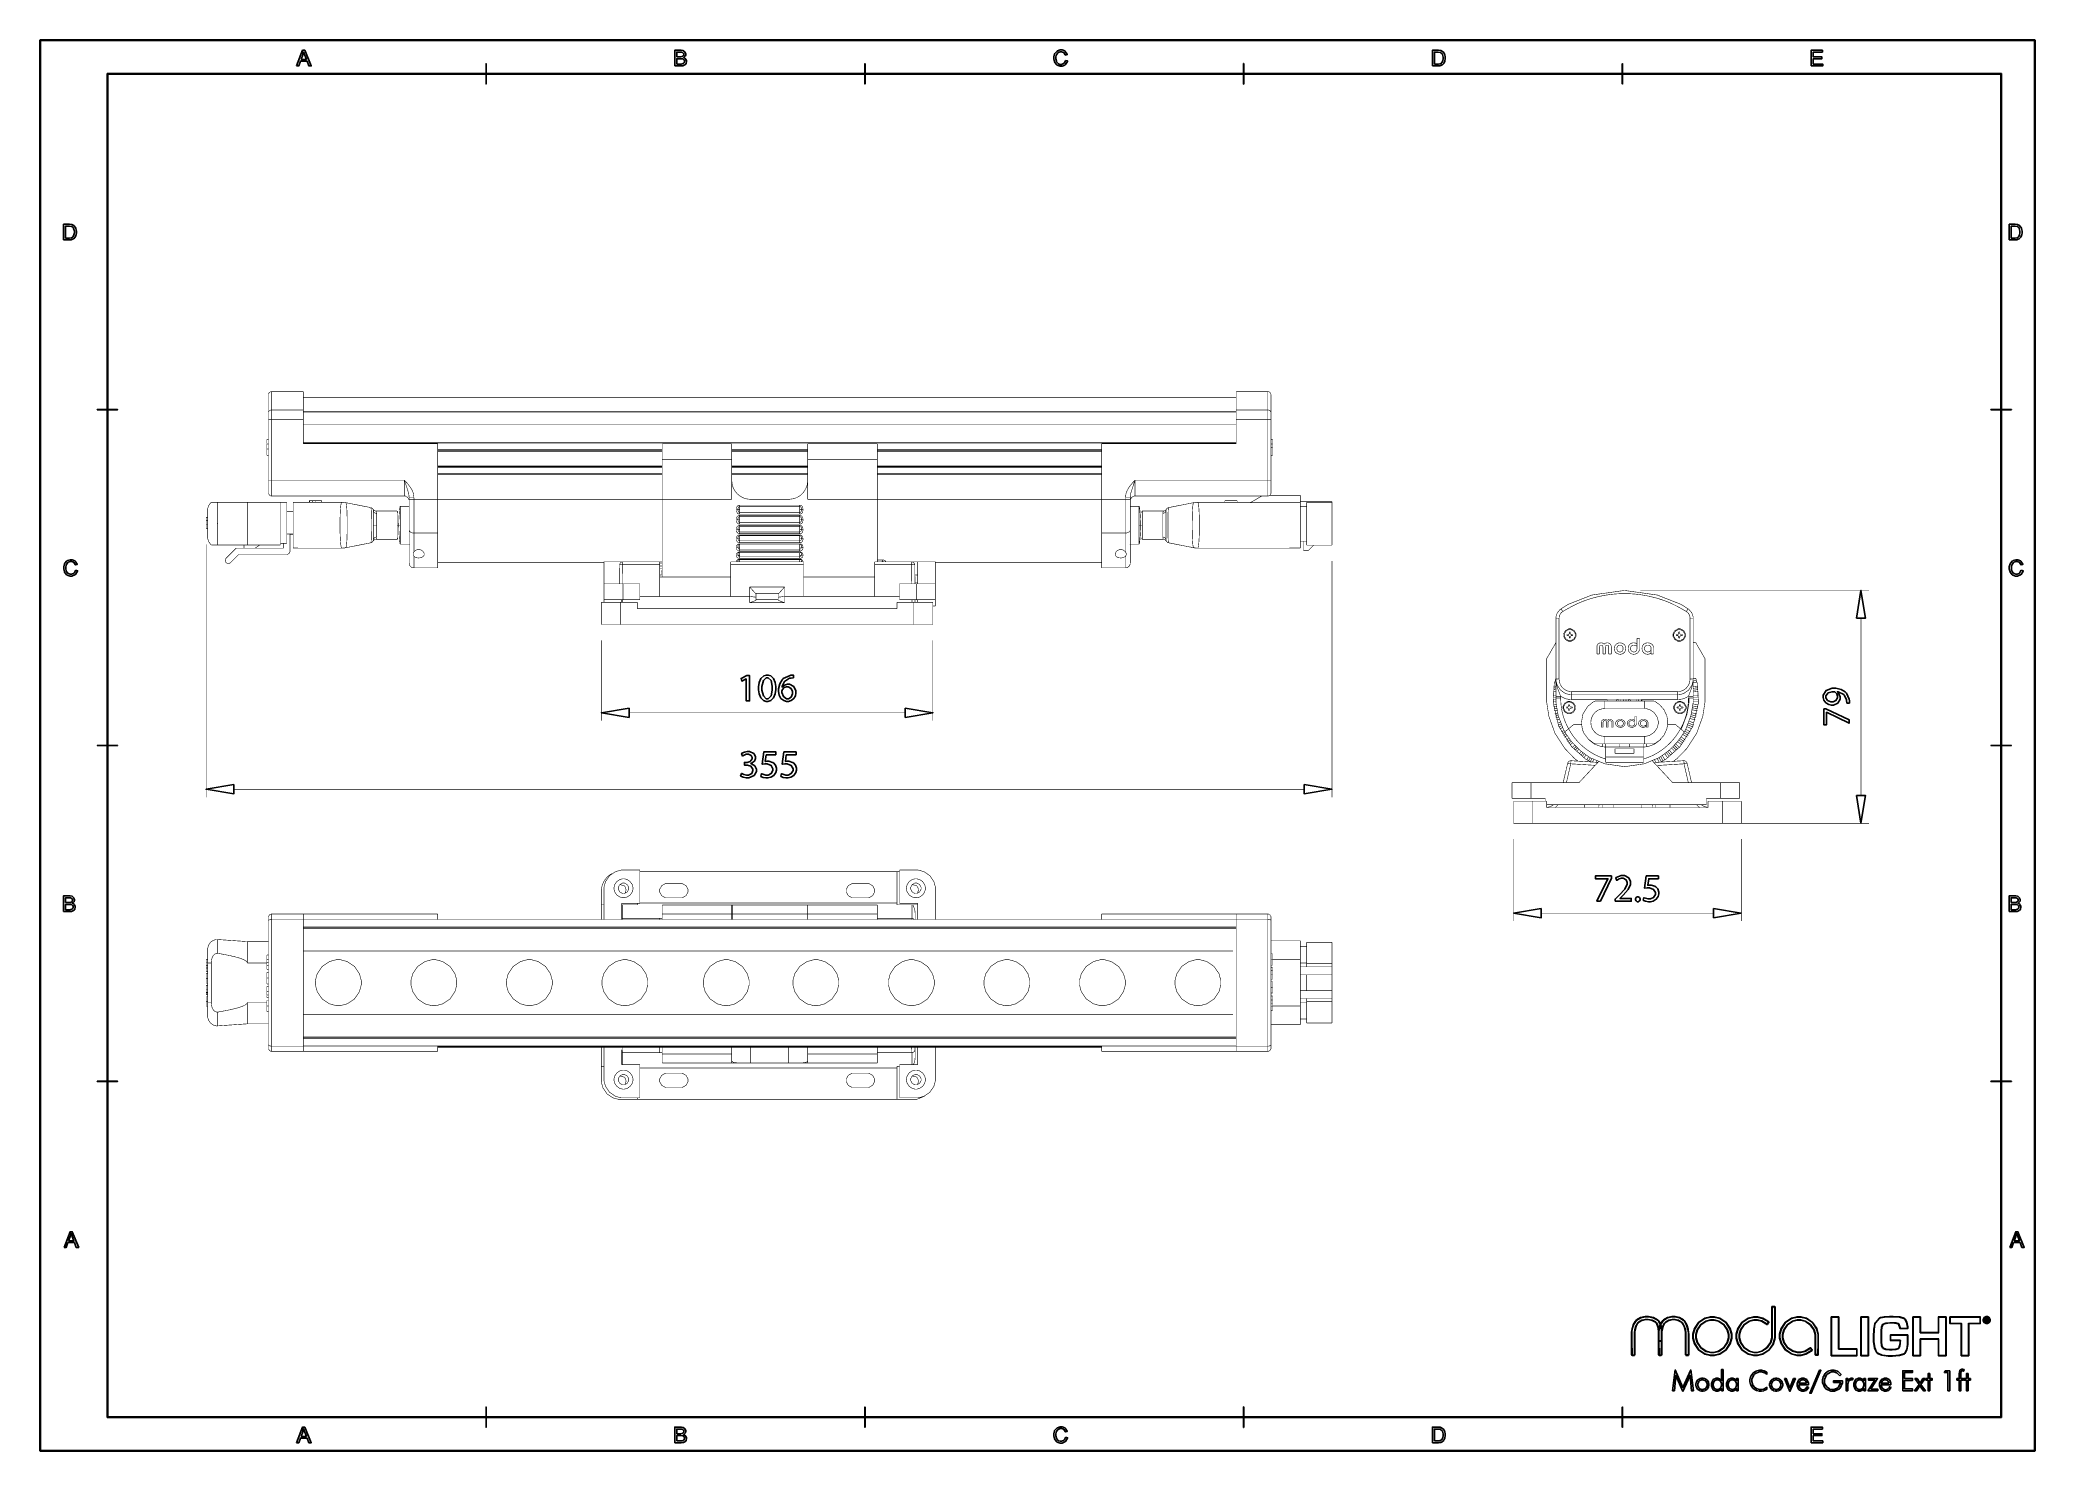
# Model space of a CAD drawing. Extents: x 0.54 to 10.46, y 0.74 to 7.76.
import ezdxf

# ---------------------------------------------------------------- set-up
doc = ezdxf.new("R2010")
doc.units = 0
doc.layers.get('0').update_dxf_attribs({"linetype": 'CONTINUOUS'})

msp = doc.modelspace()

# ---------------------------------------------------------------- linework, layer by layer
at = {"color": 0}
for points in [[(10.4631, 0.73899), (0.53689, 0.73899), (0.53646, 0.73899), (0.53516, 0.74029), (0.53516, 0.74072), (0.53516, 7.75928), (0.53516, 7.75971), (0.53646, 7.76101), (0.53689, 7.76101), (10.4631, 7.76101), (10.4635, 7.76101), (10.4648, 7.75971), (10.4648, 7.75928), (10.4648, 0.74072), (10.4648, 0.74029), (10.4635, 0.73899), (10.4631, 0.73899)], [(0.53863, 0.74246), (10.4614, 0.74246), (10.4614, 7.75754), (0.53863, 7.75754), (0.53863, 0.74246)], [(1.8125, 7.63167), (1.84239, 7.70953), (1.85351, 7.70953), (1.88536, 7.63167), (1.87364, 7.63167), (1.86453, 7.65528), (1.83203, 7.65528), (1.82346, 7.63167), (1.8125, 7.63167)], [(1.83496, 7.66363), (1.86139, 7.66363), (1.85325, 7.68522), (1.8526, 7.68685), (1.84799, 7.70031), (1.84771, 7.70133), (1.84744, 7.70008), (1.84397, 7.68772), (1.84353, 7.68647), (1.83496, 7.66363)], [(3.69461, 7.63167), (3.69461, 7.70953), (3.72385, 7.70953), (3.72738, 7.70953), (3.73719, 7.70757), (3.73812, 7.70714), (3.73899, 7.70676), (3.74604, 7.70068), (3.74658, 7.69987), (3.74707, 7.69906), (3.74962, 7.692), (3.74962, 7.68961), (3.74962, 7.68728), (3.74735, 7.68099), (3.7469, 7.68024), (3.74642, 7.67953), (3.73964, 7.67356), (3.73872, 7.67307), (3.73986, 7.67275), (3.74897, 7.66689), (3.74962, 7.66601), (3.75022, 7.66521), (3.75342, 7.65701), (3.75342, 7.65424), (3.75342, 7.65175), (3.75146, 7.64492), (3.75108, 7.6441), (3.75071, 7.64333), (3.74593, 7.63726), (3.74539, 7.63683), (3.74479, 7.63644), (3.73768, 7.63319), (3.73687, 7.63297), (3.736, 7.63276), (3.72721, 7.63167), (3.72428, 7.63167), (3.69461, 7.63167)], [(3.70492, 7.67681), (3.72174, 7.67681), (3.72418, 7.67681), (3.73107, 7.67763), (3.73156, 7.67774), (3.73221, 7.67796), (3.73714, 7.68115), (3.73747, 7.68158), (3.73779, 7.68207), (3.73947, 7.68685), (3.73947, 7.68842), (3.73947, 7.69015), (3.7379, 7.69472), (3.73763, 7.69521), (3.73731, 7.69569), (3.73286, 7.69906), (3.73232, 7.69922), (3.73172, 7.69943), (3.72325, 7.70031), (3.72049, 7.70031), (3.70492, 7.70031), (3.70492, 7.67681)], [(3.70492, 7.6409), (3.72428, 7.6409), (3.72601, 7.6409), (3.73096, 7.64117), (3.73133, 7.64122), (3.73188, 7.64133), (3.73682, 7.64318), (3.73725, 7.64339), (3.73763, 7.64367), (3.74094, 7.64725), (3.74121, 7.64768), (3.74143, 7.64817), (3.74274, 7.65272), (3.74274, 7.65424), (3.74274, 7.65614), (3.74083, 7.66129), (3.7405, 7.66183), (3.74013, 7.66237), (3.73497, 7.66613), (3.73432, 7.66635), (3.73361, 7.66656), (3.72558, 7.66764), (3.72293, 7.66764), (3.70492, 7.66764), (3.70492, 7.6409)], [(5.63921, 7.65896), (5.64953, 7.65636), (5.64899, 7.65424), (5.63926, 7.63818), (5.63786, 7.63704), (5.63644, 7.63596), (5.62207, 7.63038), (5.61729, 7.63038), (5.61214, 7.63038), (5.59814, 7.63465), (5.59685, 7.63547), (5.59549, 7.63633), (5.5855, 7.64871), (5.58485, 7.65033), (5.58415, 7.65196), (5.58074, 7.66639), (5.58074, 7.67117), (5.58074, 7.67649), (5.58453, 7.69092), (5.58535, 7.69239), (5.5861, 7.6939), (5.59711, 7.7054), (5.59858, 7.70617), (5.59999, 7.70697), (5.61307, 7.71083), (5.61746, 7.71083), (5.62235, 7.71083), (5.63574, 7.70594), (5.6371, 7.70492), (5.6384, 7.70394), (5.64768, 7.69), (5.64822, 7.68821), (5.63807, 7.68582), (5.63758, 7.68722), (5.63103, 7.69754), (5.63021, 7.69814), (5.62935, 7.69879), (5.62022, 7.70204), (5.61724, 7.70204), (5.6135, 7.70204), (5.60325, 7.69846), (5.60226, 7.69775), (5.60124, 7.69706), (5.59418, 7.68744), (5.59381, 7.68619), (5.59337, 7.685), (5.59136, 7.67469), (5.59136, 7.67122), (5.59136, 7.66694), (5.59375, 7.65517), (5.59424, 7.65392), (5.59467, 7.65272), (5.60221, 7.6435), (5.60325, 7.64285), (5.60422, 7.64225), (5.61333, 7.63917), (5.61643, 7.63917), (5.62007, 7.63917), (5.63004, 7.64333), (5.63108, 7.64415), (5.63206, 7.64501), (5.63883, 7.65733), (5.63921, 7.65896)], [(7.465, 7.63167), (7.465, 7.70953), (7.49181, 7.70953), (7.49528, 7.70953), (7.50489, 7.70861), (7.50569, 7.70839), (7.50678, 7.70817), (7.51628, 7.70356), (7.51708, 7.70285), (7.51812, 7.70199), (7.52576, 7.69092), (7.52632, 7.68956), (7.52681, 7.68821), (7.52935, 7.67535), (7.52935, 7.67106), (7.52935, 7.66715), (7.52761, 7.65647), (7.52729, 7.65533), (7.52692, 7.65419), (7.52251, 7.64475), (7.52197, 7.64399), (7.52143, 7.64328), (7.51551, 7.63737), (7.51492, 7.63693), (7.51426, 7.6365), (7.50646, 7.63325), (7.50558, 7.63303), (7.50467, 7.63282), (7.49599, 7.63167), (7.49311, 7.63167), (7.465, 7.63167)], [(7.47532, 7.6409), (7.49192, 7.6409), (7.4949, 7.6409), (7.50325, 7.64208), (7.50401, 7.64231), (7.50472, 7.64258), (7.51053, 7.64594), (7.51096, 7.64638), (7.51156, 7.64697), (7.51633, 7.65517), (7.51671, 7.65619), (7.51704, 7.65722), (7.51878, 7.66769), (7.51878, 7.67117), (7.51878, 7.67589), (7.5154, 7.68886), (7.51476, 7.68994), (7.51406, 7.69108), (7.50592, 7.6984), (7.50499, 7.69874), (7.50429, 7.699), (7.49479, 7.70031), (7.49164, 7.70031), (7.47532, 7.70031), (7.47532, 7.6409)], [(9.35021, 7.63167), (9.35021, 7.70953), (9.40647, 7.70953), (9.40647, 7.70031), (9.36046, 7.70031), (9.36046, 7.67649), (9.40354, 7.67649), (9.40354, 7.66738), (9.36046, 7.66738), (9.36046, 7.64085), (9.40826, 7.64085), (9.40826, 7.63167), (9.35021, 7.63167)], [(10.296, 0.90609), (0.87115, 0.90609), (0.87071, 0.90609), (0.86941, 0.90739), (0.86941, 0.90782), (0.86941, 7.59218), (0.86941, 7.59261), (0.87071, 7.59392), (0.87115, 7.59392), (10.296, 7.59392), (10.2964, 7.59392), (10.2977, 7.59261), (10.2977, 7.59218), (10.2977, 0.90782), (10.2977, 0.90739), (10.2964, 0.90609), (10.296, 0.90609)], [(0.87289, 0.90956), (10.2943, 0.90956), (10.2943, 7.59044), (0.87289, 7.59044), (0.87289, 0.90956)], [(2.75608, 7.54135), (2.75592, 7.54135), (2.75543, 7.54189), (2.75543, 7.54204), (2.75543, 7.64231), (2.75543, 7.64247), (2.75592, 7.64296), (2.75608, 7.64296), (2.75624, 7.64296), (2.75678, 7.64247), (2.75678, 7.64231), (2.75678, 7.54204), (2.75678, 7.54189), (2.75624, 7.54135), (2.75608, 7.54135)], [(4.64106, 7.54135), (4.64085, 7.54135), (4.64035, 7.54189), (4.64035, 7.54204), (4.64035, 7.64231), (4.64035, 7.64247), (4.64085, 7.64296), (4.64106, 7.64296), (4.64122, 7.64296), (4.64176, 7.64247), (4.64176, 7.64231), (4.64176, 7.54204), (4.64176, 7.54189), (4.64122, 7.54135), (4.64106, 7.54135)], [(6.52604, 7.54135), (6.52582, 7.54135), (6.52533, 7.54189), (6.52533, 7.54204), (6.52533, 7.64231), (6.52533, 7.64247), (6.52582, 7.64296), (6.52604, 7.64296), (6.52621, 7.64296), (6.52675, 7.64247), (6.52675, 7.64231), (6.52675, 7.54204), (6.52675, 7.54189), (6.52621, 7.54135), (6.52604, 7.54135)], [(8.41103, 7.54135), (8.41081, 7.54135), (8.41032, 7.54189), (8.41032, 7.54204), (8.41032, 7.64231), (8.41032, 7.64247), (8.41081, 7.64296), (8.41103, 7.64296), (8.41118, 7.64296), (8.41174, 7.64247), (8.41174, 7.64231), (8.41174, 7.54204), (8.41174, 7.54189), (8.41118, 7.54135), (8.41103, 7.54135)], [(0.65283, 6.76579), (0.65283, 6.84358), (0.67963, 6.84358), (0.68305, 6.84358), (0.69265, 6.84267), (0.69347, 6.84244), (0.69455, 6.84224), (0.7041, 6.83762), (0.70491, 6.83692), (0.70589, 6.83604), (0.71354, 6.82497), (0.71408, 6.82362), (0.71457, 6.82226), (0.71718, 6.8094), (0.71718, 6.80512), (0.71718, 6.80122), (0.71539, 6.79053), (0.71506, 6.78939), (0.71468, 6.78825), (0.71029, 6.77881), (0.7098, 6.77806), (0.70926, 6.77735), (0.70329, 6.77143), (0.70269, 6.771), (0.70204, 6.77056), (0.69428, 6.76731), (0.69341, 6.76708), (0.69249, 6.76687), (0.68376, 6.76579), (0.68088, 6.76579), (0.65283, 6.76579)], [(0.66309, 6.77496), (0.67974, 6.77496), (0.68273, 6.77496), (0.69103, 6.77615), (0.69179, 6.77636), (0.69249, 6.77664), (0.69835, 6.78), (0.69878, 6.78043), (0.69938, 6.78103), (0.7041, 6.78922), (0.70448, 6.79025), (0.70481, 6.79129), (0.70654, 6.80181), (0.70654, 6.80528), (0.70654, 6.81), (0.70318, 6.82292), (0.70253, 6.824), (0.70182, 6.82514), (0.69374, 6.83247), (0.69282, 6.83279), (0.69211, 6.83306), (0.68262, 6.83442), (0.67947, 6.83442), (0.66309, 6.83442), (0.66309, 6.77496)], [(10.3358, 6.76579), (10.3358, 6.84358), (10.3626, 6.84358), (10.3661, 6.84358), (10.3757, 6.84267), (10.3765, 6.84244), (10.3776, 6.84224), (10.3871, 6.83762), (10.3879, 6.83692), (10.3889, 6.83604), (10.3966, 6.82497), (10.3971, 6.82362), (10.3976, 6.82226), (10.4002, 6.8094), (10.4002, 6.80512), (10.4002, 6.80122), (10.3984, 6.79053), (10.3981, 6.78939), (10.3977, 6.78825), (10.3933, 6.77881), (10.3928, 6.77806), (10.3923, 6.77735), (10.3863, 6.77143), (10.3857, 6.771), (10.3851, 6.77056), (10.3773, 6.76731), (10.3764, 6.76708), (10.3755, 6.76687), (10.3668, 6.76579), (10.3639, 6.76579), (10.3358, 6.76579)], [(10.3461, 6.77496), (10.3627, 6.77496), (10.3657, 6.77496), (10.3741, 6.77615), (10.3748, 6.77636), (10.3755, 6.77664), (10.3813, 6.78), (10.3818, 6.78043), (10.3824, 6.78103), (10.3872, 6.78922), (10.3875, 6.79025), (10.3879, 6.79129), (10.3896, 6.80181), (10.3896, 6.80528), (10.3896, 6.81), (10.3862, 6.82292), (10.3856, 6.824), (10.3849, 6.82514), (10.3767, 6.83247), (10.3758, 6.83279), (10.3751, 6.83306), (10.3656, 6.83442), (10.3625, 6.83442), (10.3461, 6.83442), (10.3461, 6.77496)], [(0.92128, 5.92042), (0.82096, 5.92042), (0.8208, 5.92042), (0.82031, 5.9209), (0.82031, 5.92106), (0.82031, 5.92128), (0.8208, 5.92176), (0.82096, 5.92176), (0.92128, 5.92176), (0.92144, 5.92176), (0.92193, 5.92128), (0.92193, 5.92106), (0.92193, 5.9209), (0.92144, 5.92042), (0.92128, 5.92042)], [(10.3461, 5.92042), (10.2458, 5.92042), (10.2457, 5.92042), (10.2452, 5.9209), (10.2452, 5.92106), (10.2452, 5.92128), (10.2457, 5.92176), (10.2458, 5.92176), (10.3461, 5.92176), (10.3463, 5.92176), (10.3468, 5.92128), (10.3468, 5.92106), (10.3468, 5.9209), (10.3463, 5.92042), (10.3461, 5.92042)], [(0.71202, 5.12196), (0.72228, 5.11936), (0.72173, 5.11724), (0.71202, 5.10118), (0.71067, 5.10004), (0.70926, 5.09896), (0.69488, 5.09337), (0.6901, 5.09337), (0.68495, 5.09337), (0.6709, 5.09765), (0.6696, 5.09847), (0.66824, 5.09933), (0.65826, 5.11171), (0.65761, 5.11333), (0.6569, 5.11496), (0.65348, 5.12939), (0.65348, 5.13417), (0.65348, 5.13949), (0.65734, 5.15392), (0.65815, 5.15539), (0.65891, 5.1569), (0.66992, 5.1684), (0.67139, 5.16917), (0.6728, 5.16997), (0.68587, 5.17383), (0.69027, 5.17383), (0.69515, 5.17383), (0.70855, 5.16894), (0.70991, 5.16792), (0.71121, 5.16694), (0.72043, 5.153), (0.72098, 5.15121), (0.71083, 5.14882), (0.71034, 5.15022), (0.70383, 5.16054), (0.70296, 5.16114), (0.70209, 5.16178), (0.69298, 5.16504), (0.69, 5.16504), (0.68625, 5.16504), (0.676, 5.16146), (0.67502, 5.16075), (0.67399, 5.16004), (0.66694, 5.15044), (0.66656, 5.14919), (0.66612, 5.148), (0.66412, 5.13769), (0.66412, 5.13422), (0.66412, 5.12993), (0.6665, 5.11817), (0.66699, 5.11692), (0.66748, 5.11572), (0.67497, 5.1065), (0.676, 5.10585), (0.67697, 5.10525), (0.68614, 5.10215), (0.68924, 5.10215), (0.69287, 5.10215), (0.70285, 5.10633), (0.70388, 5.10715), (0.70486, 5.10801), (0.71164, 5.12033), (0.71202, 5.12196)], [(10.395, 5.12196), (10.4053, 5.11936), (10.4048, 5.11724), (10.3951, 5.10118), (10.3937, 5.10004), (10.3923, 5.09896), (10.3779, 5.09337), (10.3731, 5.09337), (10.3679, 5.09337), (10.3539, 5.09765), (10.3527, 5.09847), (10.3513, 5.09933), (10.3413, 5.11171), (10.3407, 5.11333), (10.34, 5.11496), (10.3365, 5.12939), (10.3365, 5.13417), (10.3365, 5.13949), (10.3403, 5.15392), (10.3412, 5.15539), (10.3419, 5.1569), (10.3529, 5.1684), (10.3544, 5.16917), (10.3558, 5.16997), (10.3689, 5.17383), (10.3733, 5.17383), (10.3782, 5.17383), (10.3915, 5.16894), (10.3929, 5.16792), (10.3942, 5.16694), (10.4035, 5.153), (10.404, 5.15121), (10.3939, 5.14882), (10.3934, 5.15022), (10.3868, 5.16054), (10.386, 5.16114), (10.3851, 5.16178), (10.376, 5.16504), (10.373, 5.16504), (10.3693, 5.16504), (10.3591, 5.16146), (10.3581, 5.16075), (10.357, 5.16004), (10.35, 5.15044), (10.3496, 5.14919), (10.3492, 5.148), (10.3472, 5.13769), (10.3472, 5.13422), (10.3472, 5.12993), (10.3496, 5.11817), (10.35, 5.11692), (10.3505, 5.11572), (10.358, 5.1065), (10.3591, 5.10585), (10.36, 5.10525), (10.3691, 5.10215), (10.3722, 5.10215), (10.3759, 5.10215), (10.3858, 5.10633), (10.3869, 5.10715), (10.3879, 5.10801), (10.3946, 5.12033), (10.395, 5.12196)], [(0.92128, 4.24929), (0.82096, 4.24929), (0.8208, 4.24929), (0.82031, 4.24983), (0.82031, 4.25), (0.82031, 4.25022), (0.8208, 4.25071), (0.82096, 4.25071), (0.92128, 4.25071), (0.92144, 4.25071), (0.92193, 4.25022), (0.92193, 4.25), (0.92193, 4.24983), (0.92144, 4.24929), (0.92128, 4.24929)], [(10.3461, 4.24929), (10.2458, 4.24929), (10.2457, 4.24929), (10.2452, 4.24983), (10.2452, 4.25), (10.2452, 4.25022), (10.2457, 4.25071), (10.2458, 4.25071), (10.3461, 4.25071), (10.3463, 4.25071), (10.3468, 4.25022), (10.3468, 4.25), (10.3468, 4.24983), (10.3463, 4.24929), (10.3461, 4.24929)], [(0.6524, 3.42361), (0.6524, 3.50142), (0.68159, 3.50142), (0.68517, 3.50142), (0.69499, 3.49951), (0.69591, 3.49908), (0.69678, 3.49869), (0.70378, 3.49262), (0.70432, 3.49181), (0.70481, 3.491), (0.70741, 3.48389), (0.70741, 3.4815), (0.70741, 3.47917), (0.70513, 3.47287), (0.7047, 3.47211), (0.70421, 3.4714), (0.69737, 3.4655), (0.69651, 3.465), (0.69765, 3.46468), (0.70671, 3.45882), (0.70736, 3.45796), (0.70795, 3.45714), (0.71115, 3.44894), (0.71115, 3.44618), (0.71115, 3.44362), (0.70926, 3.43679), (0.70888, 3.43599), (0.70844, 3.43522), (0.70367, 3.42919), (0.70312, 3.42876), (0.70253, 3.42833), (0.69542, 3.42512), (0.69461, 3.42492), (0.69374, 3.42469), (0.68495, 3.42361), (0.68207, 3.42361), (0.6524, 3.42361)], [(0.66271, 3.46875), (0.67953, 3.46875), (0.68197, 3.46875), (0.6888, 3.46951), (0.68934, 3.46963), (0.69, 3.46983), (0.69493, 3.4731), (0.69526, 3.47353), (0.69558, 3.47401), (0.69727, 3.47874), (0.69727, 3.48031), (0.69727, 3.48204), (0.69564, 3.4866), (0.69537, 3.48708), (0.69504, 3.48762), (0.69065, 3.491), (0.6901, 3.49115), (0.68951, 3.49137), (0.68104, 3.49224), (0.67822, 3.49224), (0.66271, 3.49224), (0.66271, 3.46875)], [(10.3354, 3.42361), (10.3354, 3.50142), (10.3646, 3.50142), (10.3682, 3.50142), (10.378, 3.49951), (10.3789, 3.49908), (10.3798, 3.49869), (10.3868, 3.49262), (10.3874, 3.49181), (10.3879, 3.491), (10.3904, 3.48389), (10.3904, 3.4815), (10.3904, 3.47917), (10.3881, 3.47287), (10.3877, 3.47211), (10.3872, 3.4714), (10.3804, 3.4655), (10.3796, 3.465), (10.3807, 3.46468), (10.3898, 3.45882), (10.3904, 3.45796), (10.391, 3.45714), (10.3942, 3.44894), (10.3942, 3.44618), (10.3942, 3.44362), (10.3923, 3.43679), (10.3919, 3.43599), (10.3915, 3.43522), (10.3867, 3.42919), (10.3862, 3.42876), (10.3856, 3.42833), (10.3785, 3.42512), (10.3777, 3.42492), (10.3768, 3.42469), (10.368, 3.42361), (10.3651, 3.42361), (10.3354, 3.42361)], [(10.3457, 3.46875), (10.3625, 3.46875), (10.365, 3.46875), (10.3718, 3.46951), (10.3723, 3.46963), (10.373, 3.46983), (10.3779, 3.4731), (10.3783, 3.47353), (10.3786, 3.47401), (10.3803, 3.47874), (10.3803, 3.48031), (10.3803, 3.48204), (10.3787, 3.4866), (10.3784, 3.48708), (10.3781, 3.48762), (10.3736, 3.491), (10.3731, 3.49115), (10.3725, 3.49137), (10.364, 3.49224), (10.3613, 3.49224), (10.3457, 3.49224), (10.3457, 3.46875)], [(0.66271, 3.43278), (0.68207, 3.43278), (0.68381, 3.43278), (0.68869, 3.43311), (0.68907, 3.43317), (0.68967, 3.43326), (0.69461, 3.43506), (0.69504, 3.43528), (0.69542, 3.43554), (0.69868, 3.43918), (0.69895, 3.43961), (0.69916, 3.44011), (0.70047, 3.44467), (0.70047, 3.44618), (0.70047, 3.44808), (0.69862, 3.45324), (0.69824, 3.45372), (0.69786, 3.45426), (0.69271, 3.45801), (0.69206, 3.45822), (0.69141, 3.45844), (0.68332, 3.45953), (0.68066, 3.45953), (0.66271, 3.45953), (0.66271, 3.43278)], [(10.3457, 3.43278), (10.3651, 3.43278), (10.3668, 3.43278), (10.3717, 3.43311), (10.3721, 3.43317), (10.3727, 3.43326), (10.3776, 3.43506), (10.378, 3.43528), (10.3784, 3.43554), (10.3817, 3.43918), (10.3819, 3.43961), (10.3822, 3.44011), (10.3835, 3.44467), (10.3835, 3.44618), (10.3835, 3.44808), (10.3816, 3.45324), (10.3813, 3.45372), (10.3809, 3.45426), (10.3758, 3.45801), (10.3751, 3.45822), (10.3744, 3.45844), (10.3664, 3.45953), (10.3637, 3.45953), (10.3457, 3.45953), (10.3457, 3.43278)], [(0.92128, 2.57824), (0.82096, 2.57824), (0.8208, 2.57824), (0.82031, 2.57878), (0.82031, 2.57894), (0.82031, 2.57915), (0.8208, 2.57964), (0.82096, 2.57964), (0.92128, 2.57964), (0.92144, 2.57964), (0.92193, 2.57915), (0.92193, 2.57894), (0.92193, 2.57878), (0.92144, 2.57824), (0.92128, 2.57824)], [(10.3461, 2.57824), (10.2458, 2.57824), (10.2457, 2.57824), (10.2452, 2.57878), (10.2452, 2.57894), (10.2452, 2.57915), (10.2457, 2.57964), (10.2458, 2.57964), (10.3461, 2.57964), (10.3463, 2.57964), (10.3468, 2.57915), (10.3468, 2.57894), (10.3468, 2.57878), (10.3463, 2.57824), (10.3461, 2.57824)], [(0.65527, 1.7525), (0.68517, 1.83035), (0.69624, 1.83035), (0.72808, 1.7525), (0.71636, 1.7525), (0.7073, 1.7761), (0.67475, 1.7761), (0.66618, 1.7525), (0.65527, 1.7525)], [(0.67773, 1.78444), (0.7041, 1.78444), (0.69596, 1.80604), (0.69531, 1.80767), (0.6907, 1.82113), (0.69043, 1.82215), (0.69016, 1.8209), (0.68669, 1.8086), (0.68625, 1.80735), (0.67773, 1.78444)], [(10.3383, 1.7525), (10.3682, 1.83035), (10.3793, 1.83035), (10.4111, 1.7525), (10.3994, 1.7525), (10.3903, 1.7761), (10.3578, 1.7761), (10.3492, 1.7525), (10.3383, 1.7525)], [(10.3607, 1.78444), (10.3871, 1.78444), (10.379, 1.80604), (10.3783, 1.80767), (10.3737, 1.82113), (10.3735, 1.82215), (10.3732, 1.8209), (10.3697, 1.8086), (10.3693, 1.80735), (10.3607, 1.78444)], [(8.46886, 1.21468), (8.46875, 1.21468), (8.46847, 1.21468), (8.46847, 1.21468), (8.46121, 1.21468), (8.46044, 1.21468), (8.45833, 1.21571), (8.45817, 1.21587), (8.45779, 1.21625), (8.45692, 1.2187), (8.45692, 1.21951), (8.45692, 1.3227), (8.45682, 1.32373), (8.45692, 1.33122), (8.45893, 1.34771), (8.46528, 1.368), (8.47433, 1.38363), (8.47835, 1.38786), (8.48156, 1.39133), (8.50151, 1.40354), (8.52431, 1.40881), (8.53196, 1.40881), (8.54015, 1.40881), (8.56489, 1.40403), (8.58539, 1.39279), (8.58854, 1.3896), (8.59321, 1.38487), (8.60471, 1.35731), (8.60678, 1.33122), (8.60672, 1.32715), (8.60667, 1.32552), (8.60667, 1.32487), (8.60667, 1.32341), (8.60667, 1.32292), (8.60667, 1.21913), (8.60667, 1.21913), (8.6059, 1.21631), (8.60562, 1.21593), (8.60542, 1.21577), (8.60314, 1.21468), (8.60237, 1.21468), (8.59543, 1.21468), (8.59457, 1.21468), (8.59218, 1.21577), (8.59201, 1.21598), (8.59169, 1.21631), (8.59099, 1.21843), (8.59099, 1.21913), (8.59099, 1.32292), (8.59099, 1.32406), (8.59099, 1.32693), (8.59104, 1.32731), (8.5911, 1.33078), (8.58957, 1.35281), (8.58094, 1.375), (8.57742, 1.37858), (8.57503, 1.38102), (8.55881, 1.38954), (8.53863, 1.39318), (8.53196, 1.39318), (8.52593, 1.39318), (8.50786, 1.38921), (8.49229, 1.37988), (8.48981, 1.37723), (8.48643, 1.3737), (8.47906, 1.36035), (8.47401, 1.34288), (8.47254, 1.32916), (8.47254, 1.32487), (8.47254, 1.32341), (8.47254, 1.21935), (8.47254, 1.21843), (8.47136, 1.21571), (8.47114, 1.21549), (8.47092, 1.21533), (8.46886, 1.21468), (8.46886, 1.21468)], [(8.60237, 1.21539), (8.59543, 1.21539), (8.59446, 1.21631), (8.59326, 1.23378), (8.59213, 1.27056), (8.59174, 1.30664), (8.59169, 1.32292), (8.59169, 1.32292), (8.59174, 1.32753), (8.59022, 1.35243), (8.58149, 1.37543), (8.5779, 1.37907), (8.57547, 1.38151), (8.55908, 1.39014), (8.53874, 1.39382), (8.53201, 1.39382), (8.52587, 1.39382), (8.50754, 1.38981), (8.49181, 1.38043), (8.48931, 1.37771), (8.48589, 1.37413), (8.4784, 1.36062), (8.47331, 1.34299), (8.47185, 1.3291), (8.47185, 1.32482), (8.47185, 1.32335), (8.47185, 1.21935), (8.47103, 1.21837), (8.46528, 1.21593), (8.46121, 1.21539), (8.46121, 1.21539), (8.46029, 1.21642), (8.4591, 1.23394), (8.45801, 1.27062), (8.45762, 1.30653), (8.45757, 1.3227), (8.45757, 1.3227), (8.45751, 1.32362), (8.45757, 1.331), (8.45958, 1.34733), (8.46588, 1.36762), (8.47483, 1.38319), (8.47885, 1.38742), (8.48204, 1.3909), (8.50185, 1.40294), (8.52447, 1.4081), (8.53201, 1.4081), (8.54015, 1.4081), (8.56461, 1.40332), (8.5849, 1.39225), (8.58806, 1.38911), (8.59267, 1.38444), (8.60406, 1.35715), (8.60607, 1.33122), (8.60601, 1.32715), (8.60596, 1.32612), (8.6059, 1.30843), (8.60547, 1.2711), (8.60444, 1.23389), (8.60325, 1.21636), (8.60237, 1.21539)], [(8.53196, 1.40744), (8.52447, 1.40744), (8.50206, 1.40229), (8.48247, 1.39035), (8.47933, 1.38694), (8.47537, 1.38276), (8.46653, 1.3674), (8.46029, 1.34738), (8.45828, 1.33116), (8.45822, 1.32378), (8.45828, 1.32275), (8.45828, 1.21946), (8.45828, 1.21946), (8.45893, 1.21712), (8.45921, 1.21685), (8.45931, 1.21674), (8.46072, 1.21609), (8.46121, 1.21609), (8.46858, 1.21609), (8.46897, 1.21609), (8.47011, 1.21647), (8.47026, 1.21658), (8.47038, 1.21674), (8.47114, 1.2187), (8.47114, 1.21935), (8.47114, 1.32335), (8.47114, 1.32482), (8.47114, 1.32916), (8.47265, 1.34315), (8.47781, 1.36095), (8.48535, 1.37457), (8.48882, 1.3782), (8.49138, 1.38091), (8.50726, 1.39046), (8.52576, 1.39453), (8.53196, 1.39453), (8.53879, 1.39453), (8.55935, 1.39079), (8.5759, 1.38205), (8.5784, 1.37956), (8.58203, 1.37587), (8.59093, 1.35319), (8.59244, 1.33084), (8.59244, 1.32731), (8.59239, 1.32693), (8.59239, 1.32395), (8.59239, 1.32292), (8.59239, 1.21908), (8.59239, 1.21853), (8.59283, 1.21712), (8.59304, 1.21691), (8.59315, 1.2168), (8.59483, 1.21609), (8.59543, 1.21609), (8.60237, 1.21609), (8.60292, 1.21609), (8.60444, 1.21674), (8.6046, 1.21685), (8.60476, 1.21707), (8.60525, 1.21908), (8.60525, 1.21908), (8.60525, 1.32292), (8.60525, 1.32357), (8.60525, 1.32503), (8.60525, 1.32552), (8.60531, 1.32715), (8.60536, 1.33116), (8.60335, 1.35693), (8.59213, 1.38401), (8.58757, 1.38862), (8.58447, 1.39176), (8.56435, 1.40272), (8.54004, 1.40744), (8.53196, 1.40744)], [(8.73687, 1.21457), (8.73671, 1.21457), (8.73639, 1.21463), (8.73639, 1.21463), (8.72928, 1.21463), (8.72819, 1.21463), (8.7251, 1.21853), (8.7251, 1.21886), (8.7251, 1.32064), (8.7251, 1.32102), (8.72499, 1.32726), (8.72331, 1.34185), (8.71789, 1.36003), (8.71024, 1.37375), (8.70676, 1.37739), (8.70426, 1.38005), (8.68892, 1.38921), (8.67122, 1.39313), (8.66536, 1.39313), (8.65944, 1.39313), (8.64188, 1.38921), (8.62663, 1.38005), (8.62418, 1.37744), (8.62082, 1.37386), (8.61344, 1.36062), (8.60824, 1.34294), (8.60661, 1.32834), (8.60656, 1.32167), (8.60661, 1.32075), (8.60667, 1.32026), (8.60667, 1.28668), (8.60667, 1.28651), (8.60612, 1.28597), (8.60596, 1.28597), (8.59169, 1.28597), (8.59147, 1.28597), (8.59099, 1.28651), (8.59099, 1.28668), (8.59099, 1.32004), (8.59093, 1.32113), (8.59093, 1.32894), (8.59293, 1.34625), (8.59933, 1.36746), (8.60861, 1.38368), (8.61274, 1.38807), (8.61594, 1.39154), (8.63558, 1.4036), (8.65788, 1.40881), (8.66536, 1.40881), (8.67279, 1.40881), (8.69515, 1.4036), (8.71496, 1.39154), (8.71821, 1.38807), (8.72239, 1.38368), (8.73182, 1.3674), (8.7385, 1.34625), (8.74067, 1.32894), (8.74078, 1.32113), (8.74078, 1.32004), (8.74078, 1.21891), (8.74078, 1.21804), (8.73964, 1.21566), (8.73942, 1.21544), (8.73921, 1.21528), (8.73742, 1.21457), (8.73687, 1.21457)], [(8.74007, 1.21891), (8.74007, 1.32004), (8.74007, 1.32096), (8.73996, 1.32861), (8.73785, 1.34581), (8.73122, 1.36697), (8.72185, 1.38319), (8.71772, 1.38759), (8.71446, 1.391), (8.69488, 1.403), (8.67275, 1.4081), (8.66536, 1.4081), (8.65799, 1.4081), (8.63585, 1.403), (8.61638, 1.391), (8.61322, 1.38759), (8.6091, 1.38325), (8.59999, 1.36708), (8.59358, 1.34592), (8.59164, 1.32872), (8.59164, 1.32102), (8.59169, 1.31999), (8.59169, 1.28668), (8.60596, 1.28668), (8.60596, 1.32026), (8.60596, 1.32189), (8.6059, 1.32666), (8.60736, 1.34147), (8.61253, 1.36008), (8.62017, 1.37413), (8.62369, 1.37788), (8.62614, 1.38053), (8.6416, 1.38986), (8.6594, 1.39382), (8.66536, 1.39382), (8.67128, 1.39382), (8.68918, 1.38981), (8.70475, 1.38048), (8.70731, 1.37782), (8.71083, 1.37408), (8.71864, 1.36003), (8.72407, 1.34142), (8.72569, 1.32677), (8.72581, 1.32221), (8.72581, 1.32064), (8.72581, 1.21891), (8.72667, 1.21804), (8.73915, 1.21804), (8.74007, 1.21891)], [(8.66536, 1.39453), (8.67139, 1.39453), (8.68946, 1.39046), (8.70524, 1.38102), (8.70779, 1.37831), (8.71132, 1.37462), (8.71912, 1.36068), (8.72467, 1.34218), (8.7264, 1.32731), (8.72651, 1.32102), (8.72651, 1.32064), (8.72646, 1.21891), (8.72646, 1.21886), (8.72857, 1.21598), (8.72928, 1.21598), (8.73649, 1.21598), (8.73699, 1.21598), (8.73833, 1.21636), (8.73856, 1.21652), (8.73867, 1.21663), (8.73936, 1.21837), (8.73936, 1.21891), (8.73936, 1.32004), (8.73936, 1.32048), (8.73926, 1.32775), (8.73725, 1.34478), (8.73074, 1.36627), (8.72136, 1.38276), (8.71718, 1.38715), (8.71397, 1.39051), (8.69461, 1.40235), (8.67264, 1.40744), (8.66536, 1.40744), (8.65804, 1.40744), (8.63613, 1.40235), (8.61686, 1.39051), (8.61372, 1.3871), (8.60965, 1.38276), (8.60058, 1.36681), (8.59424, 1.34592), (8.59233, 1.32888), (8.59229, 1.32113), (8.59239, 1.32004), (8.59239, 1.28733), (8.60525, 1.28733), (8.60525, 1.32069), (8.60519, 1.32167), (8.60525, 1.32845), (8.60688, 1.34326), (8.61219, 1.36127), (8.61979, 1.37473), (8.62321, 1.37836), (8.62571, 1.38108), (8.64133, 1.39051), (8.65935, 1.39453), (8.66536, 1.39453)], [(8.85829, 1.21419), (8.84885, 1.21419), (8.82069, 1.22184), (8.78999, 1.24251), (8.76932, 1.27322), (8.76172, 1.30138), (8.76172, 1.31071), (8.76172, 1.32015), (8.76932, 1.34831), (8.78999, 1.37902), (8.82069, 1.39968), (8.84885, 1.40728), (8.85829, 1.40728), (8.86768, 1.40728), (8.89583, 1.39968), (8.92654, 1.37902), (8.94721, 1.34831), (8.95486, 1.32015), (8.95486, 1.31071), (8.95486, 1.30138), (8.94721, 1.27322), (8.92654, 1.24251), (8.89583, 1.22184), (8.86768, 1.21419), (8.85829, 1.21419)], [(8.85829, 1.40657), (8.84896, 1.40657), (8.82101, 1.39908), (8.79053, 1.37853), (8.76997, 1.34804), (8.76243, 1.3201), (8.76243, 1.31076), (8.76243, 1.30149), (8.76997, 1.27349), (8.79053, 1.243), (8.82101, 1.22244), (8.84896, 1.2149), (8.85829, 1.2149), (8.86757, 1.2149), (8.89556, 1.22244), (8.926, 1.243), (8.94656, 1.27349), (8.95415, 1.30149), (8.95415, 1.31076), (8.95415, 1.3201), (8.94656, 1.34804), (8.926, 1.37853), (8.89556, 1.39908), (8.86757, 1.40657), (8.85829, 1.40657)], [(8.85829, 1.40593), (8.84901, 1.40593), (8.82124, 1.39844), (8.79101, 1.37804), (8.77061, 1.34777), (8.76313, 1.31999), (8.76313, 1.31071), (8.76313, 1.30149), (8.77061, 1.27371), (8.79101, 1.24349), (8.82124, 1.22309), (8.84901, 1.21555), (8.85829, 1.21555), (8.86751, 1.21555), (8.89529, 1.22309), (8.92551, 1.24349), (8.9459, 1.27371), (8.95344, 1.30149), (8.95344, 1.31071), (8.95344, 1.31999), (8.9459, 1.34777), (8.92551, 1.37804), (8.89529, 1.39844), (8.86751, 1.40593), (8.85829, 1.40593)], [(8.85829, 1.2289), (8.85032, 1.2289), (8.82644, 1.23535), (8.80046, 1.25293), (8.78288, 1.27897), (8.77647, 1.30284), (8.77647, 1.31076), (8.77647, 1.31874), (8.78288, 1.34261), (8.80046, 1.3686), (8.82644, 1.38612), (8.85032, 1.39253), (8.85829, 1.39253), (8.86621, 1.39253), (8.89008, 1.38612), (8.91607, 1.3686), (8.93365, 1.34261), (8.94011, 1.31874), (8.94011, 1.31076), (8.94011, 1.30284), (8.93365, 1.27897), (8.91607, 1.25293), (8.89008, 1.23535), (8.86621, 1.2289), (8.85829, 1.2289)], [(8.85829, 1.2296), (8.85037, 1.2296), (8.82671, 1.236), (8.80094, 1.25342), (8.78353, 1.27924), (8.77718, 1.3029), (8.77718, 1.31076), (8.77718, 1.31868), (8.78353, 1.34234), (8.80094, 1.36811), (8.82671, 1.38552), (8.85037, 1.39187), (8.85829, 1.39187), (8.86615, 1.39187), (8.88981, 1.38552), (8.91558, 1.36811), (8.933, 1.34234), (8.9394, 1.31868), (8.9394, 1.31076), (8.9394, 1.3029), (8.933, 1.27924), (8.91558, 1.25342), (8.88981, 1.236), (8.86615, 1.2296), (8.85829, 1.2296)], [(8.85829, 1.39117), (8.85042, 1.39117), (8.82699, 1.38487), (8.80143, 1.36762), (8.78418, 1.34207), (8.77789, 1.31863), (8.77789, 1.31076), (8.77789, 1.30295), (8.78418, 1.27951), (8.80143, 1.25391), (8.82699, 1.23665), (8.85042, 1.23031), (8.85829, 1.23031), (8.8661, 1.23031), (8.88954, 1.23665), (8.9151, 1.25391), (8.93235, 1.27951), (8.93869, 1.30295), (8.93869, 1.31076), (8.93869, 1.31863), (8.93235, 1.34207), (8.9151, 1.36762), (8.88954, 1.38487), (8.8661, 1.39117), (8.85829, 1.39117)], [(9.074, 1.21419), (9.06456, 1.21419), (9.0364, 1.22184), (9.00569, 1.24251), (8.98503, 1.27322), (8.97743, 1.30138), (8.97743, 1.31071), (8.97743, 1.32015), (8.98503, 1.34831), (9.00569, 1.37902), (9.0364, 1.39968), (9.06456, 1.40728), (9.074, 1.40728), (9.08257, 1.40728), (9.10835, 1.40082), (9.1345, 1.38596), (9.13926, 1.38173), (9.13926, 1.38173), (9.14014, 1.38043), (9.14019, 1.38015), (9.14019, 1.37999), (9.13965, 1.37836), (9.13954, 1.3782), (9.13894, 1.3775), (9.1351, 1.37272), (9.13238, 1.3693), (9.13238, 1.3693), (9.13222, 1.36914), (9.13112, 1.36849), (9.13081, 1.36849), (9.13032, 1.36849), (9.12896, 1.36936), (9.12896, 1.36936), (9.12522, 1.37288), (9.10357, 1.38558), (9.08138, 1.39117), (9.074, 1.39117), (9.06614, 1.39117), (9.04269, 1.38487), (9.01708, 1.36762), (8.99983, 1.34201), (8.99354, 1.31858), (8.99354, 1.31071), (8.99354, 1.3029), (8.99983, 1.27946), (9.01708, 1.25391), (9.04269, 1.23665), (9.06614, 1.23031), (9.074, 1.23031), (9.08171, 1.23031), (9.10493, 1.23665), (9.13038, 1.25391), (9.14774, 1.27951), (9.15429, 1.30295), (9.1544, 1.31076), (9.15446, 1.31646), (9.15457, 1.34451), (9.15457, 1.35726), (9.15457, 1.36149), (9.15451, 1.45486), (9.15451, 1.45486), (9.15511, 1.45742), (9.15539, 1.45768), (9.15554, 1.4579), (9.15782, 1.45888), (9.15858, 1.45888), (9.16672, 1.45888), (9.16672, 1.45888), (9.16917, 1.45828), (9.16943, 1.45801), (9.1696, 1.45785), (9.17051, 1.45589), (9.17051, 1.45524), (9.17051, 1.30691), (9.17036, 1.30452), (9.16976, 1.29557), (9.16103, 1.2691), (9.13997, 1.2404), (9.10997, 1.22119), (9.08296, 1.21419), (9.074, 1.21419)], [(9.13883, 1.38124), (9.13444, 1.38509), (9.10921, 1.39968), (9.08279, 1.40657), (9.074, 1.40657), (9.06467, 1.40657), (9.03668, 1.39908), (9.00618, 1.37853), (8.98563, 1.34804), (8.97814, 1.3201), (8.97814, 1.31076), (8.97814, 1.30149), (8.98563, 1.27349), (9.00618, 1.243), (9.03668, 1.22244), (9.06467, 1.21484), (9.074, 1.21484), (9.08296, 1.21484), (9.10992, 1.22184), (9.13965, 1.24099), (9.16049, 1.26953), (9.16906, 1.29574), (9.16965, 1.30458), (9.16971, 1.30518), (9.16971, 1.31174), (9.16976, 1.3291), (9.16982, 1.3533), (9.16982, 1.38081), (9.16982, 1.40815), (9.16982, 1.43201), (9.16982, 1.44883), (9.16986, 1.45518), (9.16986, 1.45518), (9.16906, 1.45594), (9.16303, 1.45785), (9.15858, 1.45822), (9.15858, 1.45822), (9.15771, 1.45742), (9.15662, 1.44174), (9.15565, 1.40864), (9.15528, 1.37614), (9.15528, 1.36144), (9.15528, 1.36144), (9.15528, 1.36144), (9.15528, 1.34473), (9.15517, 1.31652), (9.15511, 1.31076), (9.155, 1.3029), (9.14844, 1.27924), (9.13108, 1.25347), (9.10542, 1.23606), (9.08182, 1.22966), (9.074, 1.22966), (9.06608, 1.22966), (9.04243, 1.23606), (9.0166, 1.25347), (8.99918, 1.27924), (8.99283, 1.3029), (8.99283, 1.31076), (8.99283, 1.31868), (8.99918, 1.34234), (9.0166, 1.36811), (9.04243, 1.38552), (9.06608, 1.39187), (9.074, 1.39187), (9.08154, 1.39187), (9.10433, 1.38601), (9.12582, 1.37326), (9.12944, 1.36985), (9.13004, 1.36985), (9.13829, 1.37988), (9.13883, 1.38124)], [(9.074, 1.40593), (9.06472, 1.40593), (9.03694, 1.39844), (9.00667, 1.37804), (8.98628, 1.34777), (8.97879, 1.31999), (8.97879, 1.31071), (8.97879, 1.30149), (8.98628, 1.27371), (9.00667, 1.24349), (9.03694, 1.22309), (9.06472, 1.21555), (9.074, 1.21555), (9.08285, 1.21555), (9.10949, 1.22249), (9.139, 1.24137), (9.15978, 1.26964), (9.16835, 1.29579), (9.16894, 1.30463), (9.16917, 1.30697), (9.16917, 1.45524), (9.16917, 1.45568), (9.16862, 1.45692), (9.16851, 1.45697), (9.16835, 1.45714), (9.16683, 1.45751), (9.16683, 1.45751), (9.15858, 1.45751), (9.15804, 1.45751), (9.15653, 1.45692), (9.15642, 1.45676), (9.15625, 1.4566), (9.15593, 1.45497), (9.15593, 1.45497), (9.15597, 1.36149), (9.15597, 1.35726), (9.15597, 1.34451), (9.15588, 1.31641), (9.15582, 1.31071), (9.15571, 1.30279), (9.14903, 1.27892), (9.13135, 1.25293), (9.10547, 1.23541), (9.08188, 1.22895), (9.074, 1.22895), (9.06603, 1.22895), (9.04215, 1.23541), (9.01617, 1.25293), (8.99858, 1.27892), (8.99219, 1.30279), (8.99219, 1.31071), (8.99219, 1.31868), (8.99858, 1.34256), (9.01617, 1.36854), (9.04215, 1.38612), (9.06603, 1.39253), (9.074, 1.39253), (9.08149, 1.39253), (9.10406, 1.38683), (9.12614, 1.37392), (9.12993, 1.37033), (9.12993, 1.37033), (9.13058, 1.36985), (9.13081, 1.36985), (9.13086, 1.36985), (9.13097, 1.36985), (9.13124, 1.37012), (9.13129, 1.37017), (9.13129, 1.37017), (9.134, 1.37353), (9.13786, 1.37831), (9.13846, 1.37902), (9.13851, 1.37912), (9.13878, 1.37994), (9.13878, 1.37999), (9.13872, 1.3801), (9.1384, 1.38064), (9.1384, 1.38064), (9.13835, 1.3807), (9.13362, 1.38482), (9.10786, 1.39953), (9.08247, 1.40593), (9.074, 1.40593)], [(9.28956, 1.21468), (9.28017, 1.21468), (9.25206, 1.22228), (9.22146, 1.24295), (9.20079, 1.2736), (9.19325, 1.30165), (9.19325, 1.31098), (9.19325, 1.32037), (9.20079, 1.34847), (9.22146, 1.37907), (9.25206, 1.39974), (9.28017, 1.40728), (9.28956, 1.40728), (9.29889, 1.40728), (9.32693, 1.39974), (9.35758, 1.37907), (9.37825, 1.34847), (9.38585, 1.32037), (9.38585, 1.31098), (9.38585, 1.22), (9.38585, 1.21924), (9.38476, 1.21707), (9.3846, 1.21685), (9.38428, 1.21658), (9.38232, 1.21593), (9.38172, 1.21593), (9.37429, 1.21593), (9.37429, 1.21593), (9.37147, 1.2168), (9.37115, 1.21707), (9.37088, 1.21728), (9.36974, 1.22005), (9.36974, 1.22092), (9.36974, 1.31098), (9.36974, 1.31879), (9.36339, 1.34223), (9.34619, 1.36773), (9.32069, 1.38493), (9.29731, 1.39122), (9.28956, 1.39122), (9.28174, 1.39122), (9.25836, 1.38493), (9.23286, 1.36773), (9.21565, 1.34223), (9.20936, 1.31879), (9.20936, 1.31098), (9.20936, 1.30322), (9.21565, 1.27984), (9.23286, 1.25434), (9.25836, 1.23714), (9.28174, 1.23079), (9.28956, 1.23079), (9.29693, 1.23079), (9.31912, 1.23649), (9.34088, 1.24924), (9.34462, 1.25277), (9.34478, 1.25293), (9.34754, 1.25298), (9.34782, 1.25266), (9.35465, 1.24419), (9.35465, 1.24419), (9.35465, 1.24414), (9.35465, 1.24414), (9.35482, 1.24392), (9.35504, 1.24051), (9.35476, 1.24018), (9.35026, 1.23611), (9.32449, 1.2213), (9.29829, 1.21468), (9.28956, 1.21468)], [(9.35406, 1.24376), (9.34728, 1.25223), (9.3431, 1.24881), (9.32021, 1.23606), (9.29719, 1.23009), (9.28956, 1.23009), (9.28168, 1.23009), (9.25808, 1.23649), (9.23236, 1.25385), (9.215, 1.27957), (9.20865, 1.30317), (9.20865, 1.31098), (9.20865, 1.3189), (9.215, 1.3425), (9.23236, 1.36822), (9.25808, 1.38558), (9.28168, 1.39193), (9.28956, 1.39193), (9.29736, 1.39193), (9.32096, 1.38558), (9.34668, 1.36822), (9.36404, 1.3425), (9.37044, 1.3189), (9.37044, 1.31098), (9.37044, 1.22092), (9.37136, 1.21989), (9.37756, 1.21718), (9.38178, 1.21663), (9.38178, 1.21663), (9.3826, 1.2175), (9.38368, 1.23286), (9.38471, 1.26514), (9.3851, 1.29677), (9.38514, 1.31098), (9.38514, 1.31098), (9.38514, 1.32031), (9.37761, 1.3482), (9.3571, 1.37858), (9.32667, 1.39914), (9.29883, 1.40663), (9.28956, 1.40663), (9.28022, 1.40663), (9.25233, 1.39914), (9.22194, 1.37858), (9.20144, 1.3482), (9.19396, 1.32031), (9.19396, 1.31098), (9.19396, 1.3017), (9.20144, 1.27387), (9.22194, 1.24343), (9.25233, 1.22293), (9.28022, 1.21539), (9.28956, 1.21539), (9.29833, 1.21539), (9.32482, 1.22255), (9.34983, 1.23909), (9.35406, 1.24376)], [(9.28956, 1.40593), (9.28028, 1.40593), (9.25261, 1.39849), (9.22244, 1.37809), (9.20204, 1.34793), (9.19461, 1.32026), (9.19461, 1.31098), (9.19461, 1.30176), (9.20204, 1.27409), (9.22244, 1.24392), (9.25261, 1.22358), (9.28028, 1.21609), (9.28956, 1.21609), (9.29813, 1.21609), (9.324, 1.2226), (9.34939, 1.23725), (9.35379, 1.24127), (9.35394, 1.24143), (9.35351, 1.24333), (9.35351, 1.24333), (9.34674, 1.25179), (9.34662, 1.25195), (9.34549, 1.25168), (9.34549, 1.25168), (9.34169, 1.2481), (9.31967, 1.23519), (9.29704, 1.22944), (9.28956, 1.22944), (9.28157, 1.22944), (9.25782, 1.23589), (9.23188, 1.25336), (9.21436, 1.2793), (9.20796, 1.30306), (9.20796, 1.31098), (9.20796, 1.31896), (9.21436, 1.34272), (9.23188, 1.36865), (9.25782, 1.38618), (9.28157, 1.39258), (9.28956, 1.39258), (9.29747, 1.39258), (9.32124, 1.38618), (9.34717, 1.36865), (9.36464, 1.34272), (9.3711, 1.31896), (9.3711, 1.31098), (9.3711, 1.22092), (9.3711, 1.22022), (9.3719, 1.21826), (9.37207, 1.2181), (9.37229, 1.21794), (9.37375, 1.21734), (9.37429, 1.21734), (9.38178, 1.21734), (9.38222, 1.21734), (9.38346, 1.21772), (9.38368, 1.21788), (9.38379, 1.21799), (9.38444, 1.21951), (9.38444, 1.22), (9.38444, 1.31098), (9.38444, 1.32026), (9.37696, 1.34793), (9.35661, 1.37809), (9.32644, 1.39849), (9.29878, 1.40593), (9.28956, 1.40593)], [(9.57764, 1.21316), (9.45053, 1.21316), (9.45031, 1.21316), (9.44982, 1.2137), (9.44982, 1.21387), (9.44982, 1.40679), (9.44982, 1.40701), (9.45031, 1.4075), (9.45053, 1.4075), (9.48714, 1.4075), (9.48731, 1.4075), (9.48785, 1.40701), (9.48785, 1.40679), (9.48785, 1.24734), (9.57764, 1.24734), (9.57781, 1.24734), (9.57829, 1.24685), (9.57829, 1.24664), (9.57829, 1.21387), (9.57829, 1.2137), (9.57781, 1.21316), (9.57764, 1.21316)], [(9.48714, 1.40679), (9.48714, 1.24664), (9.57764, 1.24664), (9.57764, 1.21387), (9.45053, 1.21387), (9.45053, 1.40679), (9.48714, 1.40679)], [(9.45122, 1.21457), (9.57693, 1.21457), (9.57693, 1.24598), (9.48714, 1.24598), (9.48693, 1.24598), (9.48643, 1.24647), (9.48643, 1.24664), (9.48643, 1.40614), (9.45122, 1.40614), (9.45122, 1.21457)], [(9.63488, 1.21316), (9.59825, 1.21316), (9.59804, 1.21316), (9.59754, 1.2137), (9.59754, 1.21387), (9.59754, 1.40679), (9.59754, 1.40701), (9.59804, 1.4075), (9.59825, 1.4075), (9.63488, 1.4075), (9.63504, 1.4075), (9.63558, 1.40701), (9.63558, 1.40679), (9.63558, 1.21387), (9.63558, 1.2137), (9.63504, 1.21316), (9.63488, 1.21316)], [(9.59825, 1.40679), (9.63488, 1.40679), (9.63488, 1.21387), (9.59825, 1.21387), (9.59825, 1.40679)], [(9.59896, 1.21452), (9.63417, 1.21452), (9.63417, 1.40608), (9.59896, 1.40608), (9.59896, 1.21452)], [(9.74447, 1.21143), (9.734, 1.21143), (9.70264, 1.21555), (9.68039, 1.2251), (9.67768, 1.22776), (9.67492, 1.23047), (9.66536, 1.25255), (9.66124, 1.28364), (9.66124, 1.294), (9.66124, 1.30697), (9.66287, 1.34581), (9.66667, 1.37153), (9.66775, 1.37429), (9.66911, 1.37771), (9.68983, 1.40087), (9.6926, 1.40207), (9.69532, 1.40326), (9.71485, 1.40744), (9.74007, 1.40924), (9.74854, 1.40924), (9.75917, 1.40924), (9.79107, 1.40647), (9.81287, 1.39996), (9.81543, 1.39811), (9.81793, 1.39626), (9.82682, 1.38026), (9.83068, 1.35682), (9.83068, 1.34901), (9.83068, 1.34885), (9.83014, 1.34831), (9.82997, 1.34831), (9.79297, 1.34831), (9.79275, 1.34831), (9.79226, 1.3488), (9.79226, 1.34896), (9.7921, 1.35205), (9.78543, 1.37126), (9.78429, 1.37196), (9.7831, 1.37272), (9.75689, 1.37641), (9.74815, 1.37641), (9.74169, 1.37641), (9.72244, 1.37451), (9.70964, 1.37001), (9.70828, 1.36871), (9.70688, 1.36746), (9.70199, 1.35569), (9.69993, 1.33794), (9.69993, 1.33203), (9.69976, 1.31266), (9.70008, 1.28792), (9.70008, 1.28217), (9.70215, 1.26481), (9.70692, 1.2532), (9.70833, 1.2519), (9.70969, 1.25065), (9.72217, 1.2462), (9.74089, 1.24425), (9.74713, 1.24425), (9.75315, 1.24425), (9.77138, 1.24588), (9.78347, 1.24968), (9.78483, 1.25071), (9.78614, 1.25179), (9.79269, 1.27414), (9.79269, 1.28158), (9.79281, 1.28879), (9.74501, 1.28879), (9.74485, 1.28879), (9.74436, 1.28933), (9.74436, 1.2895), (9.74436, 1.31652), (9.74436, 1.31668), (9.74485, 1.31717), (9.74501, 1.31717), (9.82997, 1.31717), (9.83014, 1.31717), (9.83068, 1.31668), (9.83068, 1.31652), (9.83128, 1.27821), (9.83128, 1.26953), (9.82721, 1.24349), (9.81788, 1.22575), (9.81521, 1.22369), (9.81256, 1.22168), (9.7895, 1.21452), (9.75569, 1.21143), (9.74447, 1.21143)], [(9.74507, 1.31646), (9.82997, 1.31646), (9.83057, 1.27816), (9.83057, 1.26959), (9.82661, 1.24382), (9.81739, 1.22629), (9.81478, 1.22423), (9.81213, 1.22222), (9.78928, 1.21517), (9.75564, 1.21213), (9.74447, 1.21213), (9.73406, 1.21213), (9.70285, 1.2162), (9.68088, 1.22559), (9.67817, 1.22824), (9.67546, 1.23096), (9.66596, 1.25277), (9.66194, 1.28369), (9.66194, 1.294), (9.66194, 1.30697), (9.66351, 1.3457), (9.66732, 1.37126), (9.6684, 1.37402), (9.66971, 1.37744), (9.69011, 1.40028), (9.69288, 1.40142), (9.69558, 1.40261), (9.71496, 1.40679), (9.74018, 1.40853), (9.74858, 1.40853), (9.75917, 1.40853), (9.7909, 1.40582), (9.8125, 1.39942), (9.815, 1.39757), (9.81749, 1.39578), (9.82622, 1.37999), (9.82997, 1.35677), (9.82997, 1.34901), (9.79297, 1.34901), (9.79281, 1.35216), (9.78586, 1.37174), (9.78467, 1.3725), (9.78342, 1.37332), (9.75694, 1.37712), (9.74815, 1.37712), (9.74164, 1.37712), (9.72211, 1.37516), (9.70921, 1.37055), (9.70779, 1.36919), (9.70632, 1.36789), (9.70133, 1.35596), (9.69922, 1.33805), (9.69922, 1.33203), (9.69906, 1.31266), (9.69937, 1.28792), (9.69937, 1.28206), (9.7015, 1.26449), (9.70643, 1.25271), (9.70785, 1.25141), (9.70925, 1.25011), (9.7219, 1.24555), (9.74078, 1.24354), (9.74713, 1.24354), (9.75325, 1.24354), (9.77165, 1.24523), (9.7839, 1.24908), (9.78526, 1.25016), (9.78663, 1.2513), (9.79335, 1.27403), (9.79335, 1.28158), (9.79351, 1.2895), (9.74507, 1.2895), (9.74507, 1.31646)], [(9.74854, 1.40782), (9.74018, 1.40782), (9.71511, 1.40608), (9.69581, 1.40201), (9.69314, 1.40082), (9.69043, 1.39968), (9.67036, 1.37712), (9.66906, 1.37375), (9.66797, 1.37104), (9.66417, 1.34554), (9.6626, 1.30691), (9.6626, 1.294), (9.6626, 1.2838), (9.66661, 1.25309), (9.676, 1.23139), (9.67865, 1.22873), (9.68132, 1.22613), (9.70313, 1.21685), (9.7341, 1.21284), (9.74447, 1.21284), (9.75558, 1.21284), (9.78901, 1.21587), (9.81179, 1.22282), (9.8144, 1.22477), (9.81694, 1.22678), (9.82596, 1.24414), (9.82986, 1.26969), (9.82986, 1.27816), (9.82932, 1.31581), (9.74571, 1.31581), (9.74571, 1.29015), (9.79351, 1.29015), (9.79362, 1.29015), (9.79394, 1.29004), (9.794, 1.28998), (9.794, 1.28998), (9.79422, 1.2895), (9.79422, 1.2895), (9.79406, 1.28152), (9.79406, 1.27642), (9.79199, 1.26101), (9.78711, 1.25081), (9.78569, 1.24962), (9.78429, 1.24848), (9.77192, 1.24452), (9.75331, 1.24284), (9.74713, 1.24284), (9.74072, 1.24284), (9.72157, 1.24485), (9.70882, 1.24957), (9.70736, 1.25087), (9.70589, 1.25223), (9.70079, 1.26416), (9.69868, 1.28201), (9.69868, 1.28792), (9.6984, 1.31266), (9.69851, 1.33203), (9.69851, 1.33811), (9.70068, 1.35634), (9.70578, 1.36838), (9.70731, 1.36974), (9.70876, 1.37109), (9.72185, 1.37581), (9.74154, 1.37782), (9.74815, 1.37782), (9.75413, 1.37782), (9.77214, 1.37668), (9.78381, 1.37392), (9.78504, 1.3731), (9.78624, 1.37234), (9.7934, 1.35281), (9.79362, 1.34966), (9.82932, 1.34966), (9.82926, 1.35579), (9.82553, 1.37983), (9.817, 1.39529), (9.81461, 1.39703), (9.81213, 1.39882), (9.79064, 1.40511), (9.75906, 1.40782), (9.74854, 1.40782)], [(10.0208, 1.21316), (9.98415, 1.21316), (9.984, 1.21316), (9.98351, 1.2137), (9.98351, 1.21387), (9.98351, 1.29655), (9.89442, 1.29655), (9.89442, 1.21387), (9.89442, 1.2137), (9.89388, 1.21316), (9.89372, 1.21316), (9.8571, 1.21316), (9.85688, 1.21316), (9.85639, 1.2137), (9.85639, 1.21387), (9.85639, 1.40679), (9.85639, 1.40701), (9.85688, 1.4075), (9.8571, 1.4075), (9.89372, 1.4075), (9.89388, 1.4075), (9.89442, 1.40701), (9.89442, 1.40679), (9.89442, 1.32878), (9.98351, 1.32878), (9.98351, 1.40679), (9.98351, 1.40701), (9.984, 1.4075), (9.98415, 1.4075), (10.0208, 1.4075), (10.021, 1.4075), (10.0215, 1.40701), (10.0215, 1.40679), (10.0215, 1.21387), (10.0215, 1.2137), (10.021, 1.21316), (10.0208, 1.21316)], [(10.0208, 1.40679), (10.0208, 1.21387), (9.98415, 1.21387), (9.98415, 1.29725), (9.89372, 1.29725), (9.89372, 1.21387), (9.8571, 1.21387), (9.8571, 1.40679), (9.89372, 1.40679), (9.89372, 1.32807), (9.98415, 1.32807), (9.98415, 1.40679), (10.0208, 1.40679)], [(9.98486, 1.21457), (10.0201, 1.21457), (10.0201, 1.40614), (9.98486, 1.40614), (9.98486, 1.32807), (9.98486, 1.32791), (9.98432, 1.32737), (9.98415, 1.32737), (9.89372, 1.32737), (9.8935, 1.32737), (9.89301, 1.32791), (9.89301, 1.32807), (9.89301, 1.40614), (9.85781, 1.40614), (9.85781, 1.21457), (9.89301, 1.21457), (9.89301, 1.29725), (9.89301, 1.29747), (9.8935, 1.29796), (9.89372, 1.29796), (9.98415, 1.29796), (9.98432, 1.29796), (9.98486, 1.29747), (9.98486, 1.29725), (9.98486, 1.21457)], [(10.1338, 1.21316), (10.0972, 1.21316), (10.097, 1.21316), (10.0965, 1.2137), (10.0965, 1.21387), (10.0965, 1.37332), (10.0415, 1.37332), (10.0413, 1.37332), (10.0408, 1.37386), (10.0408, 1.37402), (10.0408, 1.40679), (10.0408, 1.40701), (10.0413, 1.4075), (10.0415, 1.4075), (10.1915, 1.4075), (10.1917, 1.4075), (10.1922, 1.40701), (10.1922, 1.40679), (10.1922, 1.37402), (10.1922, 1.37386), (10.1917, 1.37332), (10.1915, 1.37332), (10.1346, 1.37332), (10.1346, 1.21387), (10.1346, 1.2137), (10.134, 1.21316), (10.1338, 1.21316)], [(10.1338, 1.37402), (10.1338, 1.21387), (10.0972, 1.21387), (10.0972, 1.37402), (10.0415, 1.37402), (10.0415, 1.40679), (10.1915, 1.40679), (10.1915, 1.37402), (10.1338, 1.37402)], [(10.0979, 1.21457), (10.1331, 1.21457), (10.1331, 1.37402), (10.1331, 1.37419), (10.1336, 1.37468), (10.1338, 1.37468), (10.1908, 1.37468), (10.1908, 1.40614), (10.0422, 1.40614), (10.0422, 1.37468), (10.0972, 1.37468), (10.0974, 1.37468), (10.0979, 1.37419), (10.0979, 1.37402), (10.0979, 1.21457)], [(10.224, 1.37353), (10.2209, 1.37353), (10.2115, 1.37858), (10.2064, 1.3878), (10.2064, 1.39085), (10.2064, 1.39388), (10.2115, 1.403), (10.2209, 1.40799), (10.224, 1.40799), (10.2271, 1.40799), (10.2364, 1.40306), (10.2415, 1.39393), (10.2415, 1.39085), (10.2415, 1.3878), (10.2364, 1.37858), (10.2271, 1.37353), (10.224, 1.37353)], [(10.224, 1.40663), (10.2211, 1.40663), (10.2125, 1.40201), (10.2078, 1.39367), (10.2078, 1.39085), (10.2078, 1.38802), (10.2125, 1.37956), (10.2211, 1.37495), (10.224, 1.37495), (10.2268, 1.37495), (10.2354, 1.37956), (10.2401, 1.38802), (10.2401, 1.39085), (10.2401, 1.39367), (10.2354, 1.40207), (10.2268, 1.40663), (10.224, 1.40663)], [(10.2241, 1.37706), (10.2217, 1.37706), (10.2145, 1.38102), (10.2106, 1.3884), (10.2106, 1.39085), (10.2106, 1.39333), (10.2145, 1.40072), (10.2216, 1.40468), (10.224, 1.40468), (10.2263, 1.40468), (10.2334, 1.40067), (10.2373, 1.39328), (10.2373, 1.39079), (10.2373, 1.3884), (10.2335, 1.38108), (10.2265, 1.37706), (10.2241, 1.37706)], [(10.224, 1.40326), (10.2218, 1.40326), (10.2154, 1.39968), (10.212, 1.39307), (10.212, 1.39085), (10.212, 1.38867), (10.2154, 1.382), (10.2219, 1.37842), (10.2241, 1.37842), (10.2262, 1.37842), (10.2325, 1.382), (10.2359, 1.38862), (10.2359, 1.39079), (10.2359, 1.39307), (10.2325, 1.39974), (10.2261, 1.40326), (10.224, 1.40326)], [(10.232, 1.38157), (10.2279, 1.38157), (10.2278, 1.38157), (10.2274, 1.38178), (10.2274, 1.38178), (10.2272, 1.38194), (10.2263, 1.38466), (10.2262, 1.38504), (10.2259, 1.38607), (10.2259, 1.38639), (10.2238, 1.38818), (10.2232, 1.38818), (10.2221, 1.38818), (10.2221, 1.38222), (10.2221, 1.38205), (10.2216, 1.38157), (10.2214, 1.38157), (10.2176, 1.38157), (10.2174, 1.38157), (10.2169, 1.38205), (10.2169, 1.38222), (10.2169, 1.39865), (10.2169, 1.39888), (10.2173, 1.39936), (10.2174, 1.39936), (10.2178, 1.39947), (10.2224, 1.39985), (10.2239, 1.39985), (10.2254, 1.39985), (10.2296, 1.39882), (10.2299, 1.3986), (10.2303, 1.39839), (10.2319, 1.3954), (10.2319, 1.39437), (10.2319, 1.39339), (10.2296, 1.39063), (10.2292, 1.3904), (10.2295, 1.39025), (10.2314, 1.38699), (10.2315, 1.3865), (10.2316, 1.38596), (10.2325, 1.38281), (10.2326, 1.38265), (10.2326, 1.3826), (10.2326, 1.38194), (10.2326, 1.38189), (10.2326, 1.38184), (10.2322, 1.38157), (10.232, 1.38157)], [(10.2283, 1.38292), (10.2309, 1.38292), (10.2308, 1.38314), (10.2302, 1.38585), (10.2301, 1.38623), (10.23, 1.38672), (10.2279, 1.3896), (10.2275, 1.38971), (10.2275, 1.38976), (10.2271, 1.39025), (10.2271, 1.39035), (10.2271, 1.39057), (10.2271, 1.39074), (10.2275, 1.39122), (10.2276, 1.39122), (10.228, 1.39139), (10.2305, 1.39367), (10.2305, 1.39437), (10.2305, 1.39518), (10.2293, 1.39735), (10.2292, 1.39746), (10.2289, 1.39762), (10.2252, 1.39849), (10.2239, 1.39849), (10.2225, 1.39849), (10.2186, 1.39817), (10.2183, 1.39811), (10.2183, 1.38292), (10.2207, 1.38292), (10.2207, 1.38889), (10.2207, 1.38906), (10.2212, 1.38954), (10.2214, 1.38954), (10.2232, 1.38954), (10.2242, 1.38954), (10.2272, 1.38694), (10.2273, 1.38634), (10.2275, 1.38536), (10.2276, 1.38515), (10.2282, 1.38308), (10.2283, 1.38292)], [(10.2233, 1.39085), (10.2215, 1.39085), (10.2213, 1.39085), (10.2208, 1.39139), (10.2208, 1.39154), (10.2208, 1.39626), (10.2208, 1.39643), (10.2212, 1.39692), (10.2213, 1.39692), (10.2214, 1.39697), (10.223, 1.39719), (10.2236, 1.39719), (10.2247, 1.39719), (10.2278, 1.39475), (10.2278, 1.39393), (10.2278, 1.39318), (10.2244, 1.39085), (10.2233, 1.39085)], [(10.2222, 1.39225), (10.2233, 1.39225), (10.2241, 1.39225), (10.2264, 1.39356), (10.2264, 1.39393), (10.2264, 1.39442), (10.2243, 1.39578), (10.2236, 1.39578), (10.2232, 1.39578), (10.2222, 1.39572), (10.2222, 1.39567), (10.2222, 1.39225)], [(8.71197, 1.03575), (8.67708, 1.11545), (8.66954, 1.03961), (8.66026, 1.03961), (8.67378, 1.14312), (8.71181, 1.05474), (8.75125, 1.14312), (8.76406, 1.03961), (8.75472, 1.03961), (8.74735, 1.11545), (8.71197, 1.03575)], [(8.80886, 1.03695), (8.80578, 1.03695), (8.79747, 1.03912), (8.7965, 1.0395), (8.79551, 1.03993), (8.78657, 1.04606), (8.78581, 1.04682), (8.78504, 1.04758), (8.77924, 1.05615), (8.77886, 1.05713), (8.77843, 1.05811), (8.77647, 1.06673), (8.77647, 1.06961), (8.77647, 1.07275), (8.77849, 1.08111), (8.77892, 1.08209), (8.77929, 1.08306), (8.78515, 1.0918), (8.78592, 1.0925), (8.78668, 1.09332), (8.79546, 1.09918), (8.79644, 1.09956), (8.79742, 1.09999), (8.80599, 1.102), (8.80886, 1.102), (8.81201, 1.102), (8.82047, 1.09999), (8.8215, 1.09956), (8.82249, 1.09918), (8.83138, 1.09332), (8.83219, 1.0925), (8.83296, 1.09174), (8.83892, 1.08301), (8.83936, 1.08203), (8.83974, 1.08105), (8.84179, 1.07248), (8.84179, 1.06961), (8.84179, 1.06652), (8.83974, 1.05821), (8.83936, 1.05724), (8.83892, 1.05626), (8.83306, 1.04758), (8.83231, 1.04682), (8.83149, 1.04606), (8.82249, 1.03993), (8.8215, 1.0395), (8.82047, 1.03912), (8.81174, 1.03695), (8.80886, 1.03695)], [(8.80914, 1.04476), (8.81332, 1.04476), (8.82476, 1.05073), (8.8259, 1.05192), (8.82704, 1.05311), (8.83279, 1.06538), (8.83279, 1.06944), (8.83279, 1.07389), (8.8271, 1.08594), (8.82596, 1.08708), (8.82482, 1.08827), (8.81304, 1.09424), (8.80914, 1.09424), (8.8049, 1.09424), (8.79351, 1.08827), (8.79238, 1.08708), (8.79124, 1.08594), (8.78554, 1.07357), (8.78554, 1.06944), (8.78554, 1.0651), (8.79124, 1.05311), (8.79238, 1.05192), (8.79351, 1.05073), (8.80524, 1.04476), (8.80914, 1.04476)], [(8.9036, 1.03961), (8.9036, 1.05062), (8.90306, 1.04953), (8.89611, 1.04102), (8.89524, 1.04042), (8.89432, 1.03988), (8.88553, 1.03695), (8.88265, 1.03695), (8.87739, 1.03695), (8.86307, 1.04438), (8.86176, 1.04584), (8.8604, 1.04736), (8.85389, 1.06386), (8.85389, 1.06934), (8.85389, 1.07525), (8.8604, 1.09136), (8.86171, 1.09288), (8.86296, 1.0944), (8.87711, 1.102), (8.88183, 1.102), (8.8851, 1.102), (8.8941, 1.09923), (8.89501, 1.09863), (8.89594, 1.09809), (8.90306, 1.0899), (8.9036, 1.08881), (8.9036, 1.14475), (8.91206, 1.14475), (8.91206, 1.03961), (8.9036, 1.03961)], [(8.86317, 1.06907), (8.86317, 1.06456), (8.86751, 1.05214), (8.86843, 1.05105), (8.86931, 1.05002), (8.87989, 1.04476), (8.88346, 1.04476), (8.88715, 1.04476), (8.89735, 1.05051), (8.89828, 1.05165), (8.89914, 1.05284), (8.90375, 1.06619), (8.90375, 1.07058), (8.90375, 1.07498), (8.89925, 1.08697), (8.89839, 1.088), (8.89746, 1.08908), (8.88704, 1.09435), (8.88357, 1.09435), (8.87983, 1.09435), (8.86957, 1.08876), (8.86865, 1.08762), (8.86774, 1.08653), (8.86317, 1.07346), (8.86317, 1.06907)], [(8.97863, 1.03961), (8.97863, 1.05062), (8.97808, 1.04953), (8.97108, 1.04107), (8.97021, 1.04047), (8.96929, 1.03993), (8.96044, 1.03695), (8.95751, 1.03695), (8.95226, 1.03695), (8.93793, 1.04438), (8.93664, 1.04584), (8.93528, 1.04736), (8.92876, 1.06386), (8.92876, 1.06934), (8.92876, 1.07525), (8.93528, 1.09136), (8.93658, 1.09288), (8.93782, 1.0944), (8.95199, 1.102), (8.95671, 1.102), (8.96001, 1.102), (8.96897, 1.09923), (8.96994, 1.09863), (8.97086, 1.09809), (8.97808, 1.0899), (8.97863, 1.08881), (8.97863, 1.09977), (8.98693, 1.09977), (8.98693, 1.03961), (8.97863, 1.03961)], [(8.93804, 1.06907), (8.93804, 1.06456), (8.94239, 1.05214), (8.94331, 1.05105), (8.94417, 1.05002), (8.95475, 1.04476), (8.95833, 1.04476), (8.96203, 1.04476), (8.97233, 1.05051), (8.97325, 1.05165), (8.97418, 1.05284), (8.97874, 1.06619), (8.97874, 1.07058), (8.97874, 1.07498), (8.97418, 1.08697), (8.97331, 1.088), (8.97239, 1.08908), (8.96192, 1.09435), (8.95844, 1.09435), (8.95469, 1.09435), (8.94444, 1.08876), (8.94353, 1.08762), (8.9426, 1.08653), (8.93804, 1.07346), (8.93804, 1.06907)], [(9.13032, 1.12071), (9.12907, 1.1218), (9.11643, 1.12967), (9.11518, 1.13015), (9.11387, 1.1307), (9.10265, 1.13319), (9.0989, 1.13319), (9.09104, 1.13319), (9.06961, 1.12305), (9.0676, 1.12098), (9.0656, 1.11898), (9.05556, 1.09668), (9.05556, 1.08919), (9.05556, 1.0848), (9.058, 1.07286), (9.05854, 1.07151), (9.05903, 1.0702), (9.06646, 1.05854), (9.06749, 1.05751), (9.06847, 1.05653), (9.07986, 1.04899), (9.08117, 1.04845), (9.08242, 1.04796), (9.09381, 1.0453), (9.09765, 1.0453), (9.10183, 1.0453), (9.11301, 1.04774), (9.11436, 1.04823), (9.11572, 1.04872), (9.12853, 1.05593), (9.12978, 1.05686), (9.12978, 1.04628), (9.12853, 1.04557), (9.11561, 1.03982), (9.11426, 1.03939), (9.1129, 1.03901), (9.10178, 1.037), (9.0981, 1.037), (9.09293, 1.037), (9.0791, 1.0402), (9.07747, 1.04085), (9.07579, 1.0415), (9.06174, 1.05056), (9.0606, 1.0517), (9.05935, 1.0529), (9.05018, 1.06679), (9.04958, 1.06836), (9.04893, 1.06999), (9.0459, 1.08442), (9.0459, 1.08919), (9.0459, 1.0944), (9.04904, 1.1084), (9.04969, 1.10997), (9.05029, 1.1116), (9.05951, 1.12543), (9.06071, 1.12657), (9.06185, 1.12771), (9.0759, 1.13666), (9.07758, 1.13726), (9.07921, 1.13791), (9.09338, 1.14117), (9.0981, 1.14117), (9.10249, 1.14117), (9.11431, 1.13894), (9.11567, 1.13851), (9.11703, 1.13807), (9.12929, 1.13157), (9.13043, 1.1307), (9.13032, 1.12071)], [(9.17594, 1.03695), (9.17285, 1.03695), (9.16461, 1.03912), (9.16363, 1.0395), (9.1626, 1.03993), (9.15365, 1.04606), (9.15289, 1.04682), (9.15213, 1.04758), (9.14632, 1.05615), (9.14594, 1.05713), (9.14551, 1.05811), (9.14361, 1.06673), (9.14361, 1.06961), (9.14361, 1.07275), (9.14561, 1.08111), (9.14606, 1.08209), (9.14643, 1.08306), (9.15224, 1.0918), (9.153, 1.0925), (9.15375, 1.09332), (9.16254, 1.09918), (9.16351, 1.09956), (9.1645, 1.09999), (9.17307, 1.102), (9.17594, 1.102), (9.1791, 1.102), (9.18756, 1.09999), (9.18858, 1.09956), (9.18956, 1.09918), (9.19846, 1.09332), (9.19928, 1.0925), (9.20003, 1.09174), (9.206, 1.08301), (9.20643, 1.08203), (9.20682, 1.08105), (9.20893, 1.07248), (9.20893, 1.06961), (9.20893, 1.06652), (9.20688, 1.05821), (9.20649, 1.05724), (9.20606, 1.05626), (9.20019, 1.04758), (9.19943, 1.04682), (9.19863, 1.04606), (9.18956, 1.03993), (9.18858, 1.0395), (9.18756, 1.03912), (9.17882, 1.03695), (9.17594, 1.03695)], [(9.17622, 1.04476), (9.18039, 1.04476), (9.19185, 1.05073), (9.19299, 1.05192), (9.19412, 1.05311), (9.19987, 1.06538), (9.19987, 1.06944), (9.19987, 1.07389), (9.19417, 1.08594), (9.19303, 1.08708), (9.19189, 1.08827), (9.18012, 1.09424), (9.17622, 1.09424), (9.17199, 1.09424), (9.1606, 1.08827), (9.15944, 1.08708), (9.15831, 1.08594), (9.15261, 1.07357), (9.15261, 1.06944), (9.15261, 1.0651), (9.15831, 1.05311), (9.15944, 1.05192), (9.1606, 1.05073), (9.17231, 1.04476), (9.17622, 1.04476)], [(9.21713, 1.09977), (9.22624, 1.09977), (9.24468, 1.0542), (9.26307, 1.09977), (9.27235, 1.09977), (9.24468, 1.03575), (9.21713, 1.09977)], [(9.33708, 1.06944), (9.28928, 1.06944), (9.28933, 1.06755), (9.29417, 1.0523), (9.29508, 1.05116), (9.29601, 1.05008), (9.30632, 1.04449), (9.30979, 1.04449), (9.31272, 1.04449), (9.32064, 1.04747), (9.3215, 1.04807), (9.32232, 1.04872), (9.32921, 1.05773), (9.32981, 1.05892), (9.33746, 1.05474), (9.33669, 1.05322), (9.32731, 1.04205), (9.32622, 1.04129), (9.32508, 1.04058), (9.31358, 1.03695), (9.30979, 1.03695), (9.30442, 1.03695), (9.28976, 1.04438), (9.28842, 1.04584), (9.28706, 1.04731), (9.28022, 1.06364), (9.28022, 1.06907), (9.28022, 1.07503), (9.287, 1.09142), (9.28836, 1.09294), (9.28971, 1.09446), (9.30453, 1.102), (9.30951, 1.102), (9.31451, 1.102), (9.32829, 1.09505), (9.32954, 1.09364), (9.33078, 1.09228), (9.33708, 1.07655), (9.33708, 1.07129), (9.33708, 1.06944)], [(9.32715, 1.07661), (9.32704, 1.07802), (9.32249, 1.08865), (9.32167, 1.08941), (9.32086, 1.09017), (9.31153, 1.09397), (9.30843, 1.09397), (9.30524, 1.09397), (9.29656, 1.09001), (9.29574, 1.08919), (9.29486, 1.08843), (9.28993, 1.07791), (9.28982, 1.07661), (9.32715, 1.07661)], [(9.39193, 1.14111), (9.39925, 1.14111), (9.35069, 1.02675), (9.34332, 1.02675), (9.39193, 1.14111)], [(9.493, 1.11393), (9.49197, 1.11551), (9.4796, 1.12733), (9.47814, 1.12815), (9.47667, 1.12896), (9.46283, 1.13292), (9.45828, 1.13292), (9.45074, 1.13292), (9.43012, 1.12256), (9.42822, 1.12044), (9.42626, 1.11838), (9.41661, 1.0957), (9.41661, 1.08811), (9.41661, 1.08393), (9.41917, 1.0727), (9.41971, 1.07134), (9.42019, 1.07004), (9.42768, 1.05843), (9.42871, 1.0574), (9.42969, 1.05642), (9.44081, 1.04888), (9.44206, 1.04834), (9.44325, 1.04785), (9.45449, 1.0453), (9.45828, 1.0453), (9.46506, 1.0453), (9.48367, 1.05355), (9.4854, 1.05518), (9.48714, 1.0568), (9.4961, 1.07823), (9.49615, 1.08084), (9.46192, 1.08084), (9.46192, 1.08865), (9.50608, 1.08865), (9.50608, 1.08757), (9.50608, 1.07829), (9.49528, 1.05268), (9.49311, 1.0504), (9.49094, 1.04818), (9.46582, 1.03695), (9.45747, 1.03695), (9.44829, 1.03695), (9.42324, 1.04894), (9.4209, 1.05132), (9.41857, 1.05377), (9.40696, 1.08024), (9.40696, 1.08903), (9.40696, 1.09413), (9.40989, 1.10775), (9.41049, 1.10932), (9.41103, 1.11095), (9.41949, 1.12473), (9.42062, 1.12587), (9.42182, 1.12717), (9.43533, 1.13677), (9.43685, 1.13737), (9.43837, 1.13802), (9.45236, 1.14111), (9.45703, 1.14111), (9.46349, 1.14111), (9.48112, 1.13661), (9.48296, 1.13569), (9.48475, 1.13482), (9.49858, 1.12142), (9.49957, 1.11963), (9.493, 1.11393)], [(9.53217, 1.08773), (9.53293, 1.08903), (9.54047, 1.0982), (9.54124, 1.09874), (9.54194, 1.09928), (9.54915, 1.102), (9.5516, 1.102), (9.55246, 1.102), (9.55479, 1.10173), (9.55512, 1.10167), (9.55539, 1.10162), (9.55838, 1.1008), (9.55871, 1.10069), (9.55599, 1.09283), (9.55572, 1.09294), (9.55339, 1.09353), (9.55317, 1.09353), (9.5529, 1.09359), (9.55094, 1.0938), (9.55035, 1.0938), (9.54715, 1.0938), (9.53842, 1.08794), (9.53754, 1.08675), (9.53663, 1.08561), (9.53217, 1.0733), (9.53217, 1.06917), (9.53217, 1.03961), (9.52382, 1.03961), (9.52382, 1.09977), (9.53217, 1.09977), (9.53217, 1.08773)], [(9.61203, 1.03961), (9.61203, 1.05062), (9.61149, 1.04953), (9.60449, 1.04107), (9.60363, 1.04047), (9.60271, 1.03993), (9.59386, 1.03695), (9.59093, 1.03695), (9.58567, 1.03695), (9.57135, 1.04438), (9.57004, 1.04584), (9.56868, 1.04736), (9.56218, 1.06386), (9.56218, 1.06934), (9.56218, 1.07525), (9.56868, 1.09136), (9.56999, 1.09288), (9.57124, 1.0944), (9.58539, 1.102), (9.59011, 1.102), (9.59343, 1.102), (9.60237, 1.09923), (9.60335, 1.09863), (9.60428, 1.09809), (9.61149, 1.0899), (9.61203, 1.08881), (9.61203, 1.09977), (9.62033, 1.09977), (9.62033, 1.03961), (9.61203, 1.03961)], [(9.57146, 1.06907), (9.57146, 1.06456), (9.57579, 1.05214), (9.57671, 1.05105), (9.57758, 1.05002), (9.58817, 1.04476), (9.59174, 1.04476), (9.59543, 1.04476), (9.60574, 1.05051), (9.60667, 1.05165), (9.60758, 1.05284), (9.61214, 1.06619), (9.61214, 1.07058), (9.61214, 1.07498), (9.60758, 1.08697), (9.60672, 1.088), (9.60579, 1.08908), (9.59532, 1.09435), (9.59185, 1.09435), (9.58811, 1.09435), (9.57785, 1.08876), (9.57693, 1.08762), (9.57601, 1.08653), (9.57146, 1.07346), (9.57146, 1.06907)], [(9.63314, 1.03961), (9.66672, 1.09223), (9.63547, 1.09223), (9.63547, 1.09977), (9.68115, 1.09977), (9.64789, 1.04715), (9.68212, 1.04715), (9.68212, 1.03961), (9.63314, 1.03961)], [(9.74729, 1.06944), (9.69949, 1.06944), (9.69954, 1.06755), (9.70438, 1.0523), (9.70529, 1.05116), (9.70622, 1.05008), (9.71658, 1.04449), (9.72006, 1.04449), (9.72293, 1.04449), (9.73085, 1.04747), (9.73172, 1.04807), (9.73253, 1.04872), (9.73947, 1.05773), (9.74001, 1.05892), (9.74772, 1.05474), (9.7469, 1.05322), (9.73753, 1.04205), (9.73643, 1.04129), (9.73529, 1.04058), (9.72385, 1.03695), (9.72006, 1.03695), (9.71468, 1.03695), (9.69997, 1.04438), (9.69863, 1.04584), (9.69726, 1.04731), (9.69049, 1.06364), (9.69049, 1.06907), (9.69049, 1.07503), (9.69721, 1.09142), (9.69857, 1.09294), (9.69993, 1.09446), (9.71479, 1.102), (9.71978, 1.102), (9.72478, 1.102), (9.7385, 1.09505), (9.73981, 1.09364), (9.74104, 1.09228), (9.74729, 1.07655), (9.74729, 1.07129), (9.74729, 1.06944)], [(9.73742, 1.07661), (9.73731, 1.07802), (9.73269, 1.08865), (9.73188, 1.08941), (9.73107, 1.09017), (9.72179, 1.09397), (9.71869, 1.09397), (9.7155, 1.09397), (9.70676, 1.09001), (9.70594, 1.08919), (9.70508, 1.08843), (9.70014, 1.07791), (9.70003, 1.07661), (9.73742, 1.07661)], [(9.80588, 1.03961), (9.80588, 1.13889), (9.85504, 1.13889), (9.85504, 1.13043), (9.81489, 1.13043), (9.81489, 1.09939), (9.85504, 1.09939), (9.85504, 1.09087), (9.81489, 1.09087), (9.81489, 1.04807), (9.85504, 1.04807), (9.85504, 1.03961), (9.80588, 1.03961)], [(9.86692, 1.09977), (9.87728, 1.09977), (9.89204, 1.07764), (9.90674, 1.09977), (9.91694, 1.09977), (9.89665, 1.07091), (9.919, 1.03961), (9.90869, 1.03961), (9.89188, 1.06391), (9.87528, 1.03961), (9.86486, 1.03961), (9.88737, 1.07091), (9.86692, 1.09977)], [(9.93246, 1.09267), (9.92139, 1.09267), (9.92139, 1.09977), (9.93246, 1.09977), (9.93246, 1.12446), (9.94065, 1.12446), (9.94065, 1.09977), (9.95269, 1.09977), (9.95269, 1.09267), (9.94065, 1.09267), (9.94065, 1.03961), (9.93246, 1.03961), (9.93246, 1.09267)], [(10.031, 1.03961), (10.031, 1.12988), (10.0131, 1.12988), (10.0174, 1.13797), (10.0397, 1.13797), (10.0397, 1.03961), (10.031, 1.03961)], [(10.0871, 1.03961), (10.0871, 1.09267), (10.0758, 1.09267), (10.0758, 1.09977), (10.0871, 1.09977), (10.0871, 1.11713), (10.0871, 1.12305), (10.0899, 1.13976), (10.0905, 1.14063), (10.091, 1.14155), (10.0999, 1.146), (10.1029, 1.146), (10.1039, 1.146), (10.1068, 1.14573), (10.1072, 1.14567), (10.1075, 1.14562), (10.1107, 1.14475), (10.111, 1.14459), (10.1094, 1.13726), (10.1092, 1.13742), (10.1065, 1.13846), (10.1063, 1.13851), (10.106, 1.13862), (10.1041, 1.13889), (10.1035, 1.13889), (10.1019, 1.13889), (10.0975, 1.13601), (10.0972, 1.13542), (10.0969, 1.13487), (10.0954, 1.12565), (10.0954, 1.12256), (10.0954, 1.09977), (10.1086, 1.09977), (10.1086, 1.09267), (10.0954, 1.09267), (10.0954, 1.03961), (10.0871, 1.03961)], [(10.1229, 1.09267), (10.1118, 1.09267), (10.1118, 1.09977), (10.1229, 1.09977), (10.1229, 1.12446), (10.1311, 1.12446), (10.1311, 1.09977), (10.1432, 1.09977), (10.1432, 1.09267), (10.1311, 1.09267), (10.1311, 1.03961), (10.1229, 1.03961), (10.1229, 1.09267)], [(2.75608, 0.85704), (2.75592, 0.85704), (2.75543, 0.85759), (2.75543, 0.85775), (2.75543, 0.95801), (2.75543, 0.95817), (2.75592, 0.95866), (2.75608, 0.95866), (2.75624, 0.95866), (2.75678, 0.95817), (2.75678, 0.95801), (2.75678, 0.85775), (2.75678, 0.85759), (2.75624, 0.85704), (2.75608, 0.85704)], [(4.64106, 0.85704), (4.64085, 0.85704), (4.64035, 0.85759), (4.64035, 0.85775), (4.64035, 0.95801), (4.64035, 0.95817), (4.64085, 0.95866), (4.64106, 0.95866), (4.64122, 0.95866), (4.64176, 0.95817), (4.64176, 0.95801), (4.64176, 0.85775), (4.64176, 0.85759), (4.64122, 0.85704), (4.64106, 0.85704)], [(6.52604, 0.85704), (6.52582, 0.85704), (6.52533, 0.85759), (6.52533, 0.85775), (6.52533, 0.95801), (6.52533, 0.95817), (6.52582, 0.95866), (6.52604, 0.95866), (6.52621, 0.95866), (6.52675, 0.95817), (6.52675, 0.95801), (6.52675, 0.85775), (6.52675, 0.85759), (6.52621, 0.85704), (6.52604, 0.85704)], [(8.41103, 0.85704), (8.41081, 0.85704), (8.41032, 0.85759), (8.41032, 0.85775), (8.41032, 0.95801), (8.41032, 0.95817), (8.41081, 0.95866), (8.41103, 0.95866), (8.41118, 0.95866), (8.41174, 0.95817), (8.41174, 0.95801), (8.41174, 0.85775), (8.41174, 0.85759), (8.41118, 0.85704), (8.41103, 0.85704)], [(1.8125, 0.78027), (1.84239, 0.85807), (1.85351, 0.85807), (1.88536, 0.78027), (1.87364, 0.78027), (1.86453, 0.80382), (1.83203, 0.80382), (1.82346, 0.78027), (1.8125, 0.78027)], [(1.83496, 0.81223), (1.86139, 0.81223), (1.85325, 0.83377), (1.8526, 0.83545), (1.84799, 0.8489), (1.84771, 0.84993), (1.84744, 0.84869), (1.84397, 0.83632), (1.84353, 0.83507), (1.83496, 0.81223)], [(3.69461, 0.78027), (3.69461, 0.85807), (3.72385, 0.85807), (3.72738, 0.85807), (3.73719, 0.85617), (3.73812, 0.85574), (3.73899, 0.85536), (3.74604, 0.84928), (3.74658, 0.84847), (3.74707, 0.84766), (3.74962, 0.84055), (3.74962, 0.83816), (3.74962, 0.83583), (3.74735, 0.82954), (3.7469, 0.82878), (3.74642, 0.82807), (3.73964, 0.82216), (3.73872, 0.82167), (3.73986, 0.82134), (3.74897, 0.81548), (3.74962, 0.81461), (3.75022, 0.8138), (3.75342, 0.80561), (3.75342, 0.80284), (3.75342, 0.80029), (3.75146, 0.79346), (3.75108, 0.79264), (3.75071, 0.79188), (3.74593, 0.78586), (3.74539, 0.78543), (3.74479, 0.78499), (3.73768, 0.78179), (3.73687, 0.78158), (3.736, 0.78136), (3.72721, 0.78027), (3.72428, 0.78027), (3.69461, 0.78027)], [(3.70492, 0.82541), (3.72174, 0.82541), (3.72418, 0.82541), (3.73107, 0.82617), (3.73156, 0.82628), (3.73221, 0.8265), (3.73714, 0.82975), (3.73747, 0.83019), (3.73779, 0.83068), (3.73947, 0.83539), (3.73947, 0.83697), (3.73947, 0.8387), (3.7379, 0.84326), (3.73763, 0.84375), (3.73731, 0.84429), (3.73286, 0.84766), (3.73232, 0.84782), (3.73172, 0.84804), (3.72325, 0.8489), (3.72049, 0.8489), (3.70492, 0.8489), (3.70492, 0.82541)], [(3.70492, 0.78944), (3.72428, 0.78944), (3.72601, 0.78944), (3.73096, 0.78977), (3.73133, 0.78982), (3.73188, 0.78993), (3.73682, 0.79172), (3.73725, 0.79194), (3.73763, 0.79221), (3.74094, 0.79584), (3.74121, 0.79628), (3.74143, 0.79677), (3.74274, 0.80132), (3.74274, 0.80284), (3.74274, 0.80474), (3.74083, 0.8099), (3.7405, 0.81039), (3.74013, 0.81093), (3.73497, 0.81467), (3.73432, 0.81489), (3.73361, 0.8151), (3.72558, 0.81619), (3.72293, 0.81619), (3.70492, 0.81619), (3.70492, 0.78944)], [(5.63921, 0.80756), (5.64953, 0.80496), (5.64899, 0.80284), (5.63926, 0.78673), (5.63786, 0.78559), (5.63644, 0.78451), (5.62207, 0.77892), (5.61729, 0.77892), (5.61214, 0.77892), (5.59814, 0.78326), (5.59685, 0.78407), (5.59549, 0.78494), (5.5855, 0.79731), (5.58485, 0.79888), (5.58415, 0.80051), (5.58074, 0.815), (5.58074, 0.81977), (5.58074, 0.82509), (5.58453, 0.83952), (5.58535, 0.84098), (5.5861, 0.8425), (5.59711, 0.85395), (5.59858, 0.85471), (5.59999, 0.85552), (5.61307, 0.85943), (5.61746, 0.85943), (5.62235, 0.85943), (5.63574, 0.85449), (5.6371, 0.85346), (5.6384, 0.85249), (5.64768, 0.83854), (5.64822, 0.83675), (5.63807, 0.83436), (5.63758, 0.83578), (5.63103, 0.84608), (5.63021, 0.84673), (5.62935, 0.84739), (5.62022, 0.85059), (5.61724, 0.85059), (5.6135, 0.85059), (5.60325, 0.84706), (5.60226, 0.8463), (5.60124, 0.84559), (5.59418, 0.83599), (5.59381, 0.83474), (5.59337, 0.83355), (5.59136, 0.8233), (5.59136, 0.81982), (5.59136, 0.81548), (5.59375, 0.80371), (5.59424, 0.80246), (5.59467, 0.80127), (5.60221, 0.79205), (5.60325, 0.7914), (5.60422, 0.7908), (5.61333, 0.78776), (5.61643, 0.78776), (5.62007, 0.78776), (5.63004, 0.79194), (5.63108, 0.79275), (5.63206, 0.79362), (5.63883, 0.80593), (5.63921, 0.80756)], [(7.465, 0.78027), (7.465, 0.85807), (7.49181, 0.85807), (7.49528, 0.85807), (7.50489, 0.85721), (7.50569, 0.85699), (7.50678, 0.85677), (7.51628, 0.85211), (7.51708, 0.8514), (7.51812, 0.85053), (7.52576, 0.83946), (7.52632, 0.83811), (7.52681, 0.83675), (7.52935, 0.82389), (7.52935, 0.81961), (7.52935, 0.8157), (7.52761, 0.80501), (7.52729, 0.80387), (7.52692, 0.80273), (7.52251, 0.79329), (7.52197, 0.79253), (7.52143, 0.79183), (7.51551, 0.78592), (7.51492, 0.78548), (7.51426, 0.7851), (7.50646, 0.78179), (7.50558, 0.78158), (7.50467, 0.78136), (7.49599, 0.78027), (7.49311, 0.78027), (7.465, 0.78027)], [(7.47532, 0.78944), (7.49192, 0.78944), (7.4949, 0.78944), (7.50325, 0.79069), (7.50401, 0.79091), (7.50472, 0.79118), (7.51053, 0.79449), (7.51096, 0.79492), (7.51156, 0.79557), (7.51633, 0.80371), (7.51671, 0.80474), (7.51704, 0.80577), (7.51878, 0.8163), (7.51878, 0.81977), (7.51878, 0.82449), (7.5154, 0.83746), (7.51476, 0.83854), (7.51406, 0.83963), (7.50592, 0.84695), (7.50499, 0.84733), (7.50429, 0.8476), (7.49479, 0.8489), (7.49164, 0.8489), (7.47532, 0.8489), (7.47532, 0.78944)], [(9.35021, 0.78027), (9.35021, 0.85807), (9.40647, 0.85807), (9.40647, 0.8489), (9.36046, 0.8489), (9.36046, 0.82509), (9.40354, 0.82509), (9.40354, 0.81592), (9.36046, 0.81592), (9.36046, 0.78944), (9.40826, 0.78944), (9.40826, 0.78027), (9.35021, 0.78027)]]:
    msp.add_lwpolyline(points, close=True, dxfattribs=at)
at = {"color": 0, "const_width": 0.00278}
for points in [[(1.68832, 6.0109), (1.68756, 6.01079), (1.68713, 6.01079), (1.6856, 6.01058), (1.68522, 6.01047), (1.68446, 6.01036), (1.68408, 6.01025), (1.68371, 6.01019), (1.68338, 6.0101), (1.683, 6.00993), (1.68261, 6.00982), (1.68229, 6.00971), (1.68192, 6.00956), (1.68158, 6.00939), (1.68121, 6.00922), (1.68088, 6.00906), (1.68056, 6.00885), (1.68024, 6.00868), (1.67985, 6.00846), (1.67958, 6.00825), (1.67893, 6.00782), (1.6786, 6.00754), (1.67833, 6.00732), (1.678, 6.00706), (1.67774, 6.00683), (1.67665, 6.00575), (1.67637, 6.00543), (1.67617, 6.00515), (1.67589, 6.00483), (1.67567, 6.00456), (1.67458, 6.00293), (1.67443, 6.00261), (1.67426, 6.00222), (1.67404, 6.0019), (1.67389, 6.00157), (1.67378, 6.00119), (1.67361, 6.00082), (1.6735, 6.00049), (1.67318, 5.99935), (1.67312, 5.99897), (1.67301, 5.99864), (1.67296, 5.99821), (1.67264, 5.99593), (1.67264, 5.99556), (1.67258, 5.99517)], [(1.67258, 5.90619), (1.67258, 5.99517)], [(1.84571, 6.0109), (1.68832, 6.0109)], [(1.84571, 5.91949), (1.84571, 6.0109)], [(6.48872, 5.98258), (1.84571, 5.98258)], [(6.64611, 6.0109), (6.48872, 6.0109)], [(6.48872, 6.0109), (6.48872, 5.91949)], [(6.66183, 5.99517), (6.66178, 5.99556), (6.66178, 5.99593), (6.66162, 5.99707), (6.66157, 5.9975), (6.66151, 5.99783), (6.66146, 5.99826), (6.6614, 5.99858), (6.66118, 5.99935), (6.66114, 5.99972), (6.66092, 6.00049), (6.66081, 6.00082), (6.66049, 6.00157), (6.66038, 6.0019), (6.66015, 6.00222), (6.66, 6.00261), (6.65983, 6.00293), (6.65875, 6.00456), (6.65853, 6.00483), (6.65826, 6.00515), (6.65804, 6.00543), (6.65776, 6.00575), (6.65668, 6.00683), (6.65636, 6.00706), (6.65608, 6.00732), (6.65576, 6.00754), (6.65549, 6.00782), (6.65419, 6.00868), (6.65386, 6.00885), (6.65354, 6.00906), (6.65321, 6.00922), (6.65283, 6.00939), (6.6525, 6.00956), (6.65213, 6.00971), (6.65181, 6.00982), (6.65142, 6.00993), (6.65104, 6.0101), (6.65067, 6.01014), (6.65033, 6.01025), (6.64996, 6.01036), (6.64919, 6.01047), (6.64882, 6.01058), (6.64768, 6.01074), (6.64725, 6.01074), (6.64611, 6.0109)], [(6.66183, 5.99517), (6.66183, 5.90619)], [(1.68832, 5.91949), (1.68778, 5.91943), (1.68728, 5.91938), (1.68674, 5.91932), (1.68576, 5.91922), (1.68522, 5.91911), (1.68474, 5.91906), (1.68425, 5.91894), (1.68371, 5.91883), (1.68272, 5.91862), (1.68229, 5.91846), (1.68181, 5.91829), (1.68137, 5.91813), (1.68088, 5.91797), (1.68001, 5.91754), (1.67958, 5.91726), (1.67914, 5.91704), (1.67871, 5.91678), (1.67833, 5.9165), (1.6779, 5.91624), (1.67751, 5.9159), (1.67719, 5.91558), (1.67681, 5.91525), (1.67649, 5.91499), (1.67578, 5.91428), (1.67551, 5.91396), (1.67518, 5.91357), (1.67438, 5.91243), (1.67372, 5.91129), (1.67356, 5.91086), (1.67339, 5.91049), (1.67329, 5.91004), (1.67312, 5.90961), (1.67301, 5.90924), (1.6729, 5.90881), (1.67258, 5.90619)], [(1.67258, 5.87294), (1.67258, 5.90619)], [(1.67258, 5.87294), (1.68832, 5.87294)], [(1.67258, 5.57021), (1.67258, 5.87294)], [(1.68832, 5.87294), (1.68832, 5.91949)], [(1.68832, 5.91949), (1.84571, 5.91949)], [(1.68832, 5.87294), (1.68832, 5.57021)], [(1.84571, 5.87294), (1.68832, 5.87294)], [(1.84571, 5.87294), (1.84571, 5.91949)], [(6.48872, 5.90978), (1.84571, 5.90978)], [(1.84571, 5.75157), (1.84571, 5.87294)], [(6.48872, 5.91949), (6.64611, 5.91949)], [(6.48872, 5.91949), (6.48872, 5.87294)], [(6.48872, 5.75157), (6.48872, 5.87294)], [(6.48872, 5.87294), (6.64611, 5.87294)], [(6.64611, 5.91949), (6.64611, 5.87294)], [(6.66183, 5.90619), (6.66174, 5.90707), (6.66162, 5.9075), (6.66151, 5.90836), (6.66129, 5.90924), (6.66118, 5.90961), (6.66097, 5.91049), (6.66081, 5.91086), (6.66064, 5.91129), (6.66043, 5.91168), (6.66026, 5.91211), (6.66, 5.91249), (6.65978, 5.91287), (6.6595, 5.91325), (6.65924, 5.91357), (6.6589, 5.91396), (6.65864, 5.91428), (6.65831, 5.91461), (6.65799, 5.91499), (6.65761, 5.91531), (6.65722, 5.91558), (6.65647, 5.91624), (6.65608, 5.9165), (6.65565, 5.91678), (6.65528, 5.91704), (6.65483, 5.91726), (6.6544, 5.91754), (6.65397, 5.91775), (6.65349, 5.91797), (6.65306, 5.91813), (6.65256, 5.91835), (6.65213, 5.91851), (6.65164, 5.91868), (6.64919, 5.91922), (6.64865, 5.91928), (6.64768, 5.91938), (6.64714, 5.91943), (6.6466, 5.91943), (6.64611, 5.91949)], [(6.64611, 5.87294), (6.64611, 5.57021)], [(6.64611, 5.87294), (6.66183, 5.87294)], [(6.66183, 5.90619), (6.66183, 5.87294)], [(6.66183, 5.87294), (6.66183, 5.57021)], [(1.67258, 5.77311), (1.66471, 5.77311)], [(1.66471, 5.75222), (1.66471, 5.77311)], [(6.66971, 5.77311), (6.66183, 5.77311)], [(6.66971, 5.75217), (6.66971, 5.77311)], [(1.67258, 5.75028), (1.66471, 5.75028)], [(1.66471, 5.75028), (1.66471, 5.72504)], [(1.67258, 5.72504), (1.66471, 5.72504)], [(1.66471, 5.72504), (1.66471, 5.69433)], [(1.66471, 5.69433), (1.67258, 5.69433)], [(1.67258, 5.69331), (1.66471, 5.69331)], [(6.48872, 5.75418), (1.84571, 5.75418)], [(2.5146, 5.75157), (1.84571, 5.75157)], [(2.5146, 5.47542), (2.5146, 5.75157)], [(3.63211, 5.71957), (2.5146, 5.71957)], [(3.63211, 5.71642), (2.5146, 5.71642)], [(3.97835, 5.67236), (3.63206, 5.67236)], [(3.63211, 5.75103), (3.97835, 5.75103)], [(3.63211, 5.75103), (3.63211, 5.67236)], [(3.63211, 5.67236), (3.63211, 5.47488)], [(3.97835, 5.67236), (3.97835, 5.75103)], [(4.35607, 5.71957), (3.97835, 5.71957)], [(4.35607, 5.71642), (3.97835, 5.71642)], [(3.97835, 5.47493), (3.97835, 5.67236)], [(4.70231, 5.75103), (4.35607, 5.75103)], [(4.35607, 5.67236), (4.35607, 5.75103)], [(4.70231, 5.67236), (4.35607, 5.67236)], [(4.35607, 5.67236), (4.35607, 5.47488)], [(4.70231, 5.67236), (4.70231, 5.75103)], [(4.70231, 5.47493), (4.70231, 5.67236)], [(5.81982, 5.71957), (4.70236, 5.71957)], [(5.81982, 5.71642), (4.70236, 5.71642)], [(5.81982, 5.75157), (5.81982, 5.47542)], [(6.48872, 5.75157), (5.81982, 5.75157)], [(6.66971, 5.75028), (6.66183, 5.75028)], [(6.66971, 5.75022), (6.66183, 5.75022)], [(6.66183, 5.73167), (6.66971, 5.73167)], [(6.66971, 5.69433), (6.66183, 5.69433)], [(6.66183, 5.69331), (6.66971, 5.69331)], [(6.66971, 5.75022), (6.66971, 5.73167)], [(6.66971, 5.69433), (6.66971, 5.73167)], [(1.67258, 5.57021), (1.67258, 5.50726)], [(1.68832, 5.57021), (1.67258, 5.57021)], [(1.68832, 5.57021), (2.34933, 5.57021)], [(1.68832, 5.49154), (1.68832, 5.57021)], [(2.34933, 5.49154), (2.34933, 5.57021)], [(2.34933, 5.57021), (2.35172, 5.56282), (2.35238, 5.56099), (2.35596, 5.54992), (2.35656, 5.54812), (2.35715, 5.54628), (2.35769, 5.54449), (2.35829, 5.54264), (2.36008, 5.53728), (2.36062, 5.53549), (2.36182, 5.5319), (2.36236, 5.53011), (2.36296, 5.52838), (2.36356, 5.52658), (2.3641, 5.52485), (2.36469, 5.52306), (2.36578, 5.51958), (2.36637, 5.51779), (2.368, 5.51258), (2.36849, 5.51085), (2.36897, 5.50906), (2.36947, 5.50732), (2.3699, 5.50553), (2.37028, 5.50379), (2.37067, 5.50201), (2.37099, 5.50028), (2.37131, 5.49849), (2.37158, 5.49664), (2.37224, 5.49126), (2.37244, 5.48942), (2.37278, 5.48583), (2.37294, 5.484)], [(2.34933, 5.57021), (2.35107, 5.56836), (2.35275, 5.56646), (2.35613, 5.56278), (2.35781, 5.56087), (2.35949, 5.55903), (2.36285, 5.55524), (2.3661, 5.55143), (2.36774, 5.54949), (2.36931, 5.54758), (2.37088, 5.54563), (2.37244, 5.54362), (2.37392, 5.54161), (2.37543, 5.53961), (2.37696, 5.53754), (2.37836, 5.53554), (2.38118, 5.53131), (2.38254, 5.52919), (2.38385, 5.52701), (2.3851, 5.52479), (2.38633, 5.52263), (2.38747, 5.52035), (2.38857, 5.51807), (2.3896, 5.51579), (2.39057, 5.51346), (2.39144, 5.51112), (2.39219, 5.50874), (2.3929, 5.50635), (2.39356, 5.5039), (2.3941, 5.50146), (2.39453, 5.49903), (2.39497, 5.49653), (2.39535, 5.49403), (2.396, 5.48904), (2.39626, 5.48649), (2.39654, 5.484)], [(2.5146, 5.63769), (3.63211, 5.63769)], [(3.63211, 5.59993), (2.5146, 5.59993)], [(3.97835, 5.63769), (4.35607, 5.63769)], [(4.35607, 5.59993), (3.97835, 5.59993)], [(3.97835, 5.56933), (3.97857, 5.56674), (3.97911, 5.56153), (3.97939, 5.55897), (3.97971, 5.55637), (3.98008, 5.55376), (3.98047, 5.55122), (3.98096, 5.54867), (3.9815, 5.54611), (3.9821, 5.54362), (3.98275, 5.54107), (3.98351, 5.53857), (3.98432, 5.53608), (3.98525, 5.53364), (3.98628, 5.53119), (3.98736, 5.52881), (3.9885, 5.52642), (3.98975, 5.52408), (3.9911, 5.52175), (3.99246, 5.51953), (3.99393, 5.51725), (3.99544, 5.51508), (3.99701, 5.51292), (3.99864, 5.51079), (4.00038, 5.50874), (4.00211, 5.50672), (4.0039, 5.50478), (4.00575, 5.50288), (4.00765, 5.50103), (4.0096, 5.49918), (4.01161, 5.49744), (4.01361, 5.49576), (4.01574, 5.49408), (4.0179, 5.49251), (4.02007, 5.491), (4.02229, 5.48953), (4.02458, 5.48812), (4.02686, 5.48676), (4.02924, 5.48546), (4.03163, 5.48426), (4.03401, 5.48313), (4.03646, 5.48204), (4.03896, 5.48107), (4.04144, 5.48014), (4.044, 5.47933), (4.0465, 5.47857), (4.0491, 5.47792), (4.05165, 5.47732), (4.05431, 5.47683), (4.05692, 5.4764), (4.05951, 5.47607), (4.06483, 5.47553), (4.06743, 5.47532), (4.0701, 5.4751), (4.07275, 5.47493)], [(4.26167, 5.47493), (4.26432, 5.47515), (4.26699, 5.47542), (4.26964, 5.47575), (4.27229, 5.47601), (4.2749, 5.4764), (4.27756, 5.47678), (4.28017, 5.47715), (4.28276, 5.47765), (4.28537, 5.47819), (4.28792, 5.47879), (4.29047, 5.47949), (4.29303, 5.48025), (4.29551, 5.48112), (4.29801, 5.4821), (4.30046, 5.48313), (4.30285, 5.48426), (4.30524, 5.48546), (4.30761, 5.48671), (4.3099, 5.48807), (4.31218, 5.48947), (4.3144, 5.49094), (4.31874, 5.49408), (4.32086, 5.49576), (4.32487, 5.49924), (4.32682, 5.50108), (4.32872, 5.50293), (4.33057, 5.50483), (4.33236, 5.50683), (4.3341, 5.50885), (4.33578, 5.5109), (4.33735, 5.51297), (4.33892, 5.51514), (4.34044, 5.51731), (4.3419, 5.51953), (4.34326, 5.52181), (4.34457, 5.52414), (4.34581, 5.52647), (4.347, 5.52886), (4.34814, 5.53125), (4.34918, 5.53369), (4.35015, 5.53614), (4.35101, 5.53863), (4.35183, 5.54113), (4.3526, 5.54368), (4.35325, 5.54617), (4.35379, 5.54872), (4.35428, 5.55126), (4.35465, 5.55388), (4.35499, 5.55643), (4.35525, 5.55897), (4.35553, 5.56158), (4.35568, 5.56418), (4.3559, 5.56674), (4.35607, 5.56933)], [(4.70231, 5.63769), (5.81982, 5.63769)], [(5.81982, 5.59993), (4.70236, 5.59993)], [(5.98508, 5.57021), (5.9834, 5.56836), (5.98167, 5.56646), (5.97831, 5.56278), (5.97661, 5.56087), (5.97493, 5.55903), (5.97157, 5.55524), (5.96832, 5.55143), (5.96669, 5.54949), (5.96511, 5.54758), (5.96354, 5.54563), (5.96203, 5.54362), (5.96044, 5.54161), (5.95893, 5.53961), (5.95751, 5.53754), (5.95606, 5.53554), (5.95324, 5.53131), (5.95188, 5.52919), (5.95057, 5.52701), (5.94933, 5.52479), (5.94808, 5.52263), (5.94694, 5.52035), (5.94586, 5.51807), (5.94482, 5.51579), (5.94385, 5.51346), (5.94299, 5.51112), (5.94217, 5.50874), (5.94146, 5.50635), (5.94086, 5.5039), (5.94032, 5.50146), (5.93983, 5.49903), (5.93907, 5.49403), (5.93842, 5.48904), (5.93815, 5.48649), (5.93788, 5.484)], [(5.96143, 5.484), (5.96164, 5.48583), (5.96197, 5.48942), (5.96218, 5.49126), (5.96235, 5.49306), (5.96257, 5.49485), (5.96283, 5.49664), (5.96311, 5.49849), (5.96343, 5.50028), (5.96376, 5.50201), (5.96414, 5.50379), (5.96451, 5.50553), (5.965, 5.50732), (5.96544, 5.50906), (5.96593, 5.51085), (5.96642, 5.51258), (5.96804, 5.51779), (5.96858, 5.51958), (5.96918, 5.52132), (5.96972, 5.52306), (5.97032, 5.52485), (5.97086, 5.52658), (5.97146, 5.52838), (5.972, 5.53011), (5.97319, 5.53369), (5.97374, 5.53549), (5.97613, 5.54264), (5.97672, 5.54449), (5.97726, 5.54628), (5.97786, 5.54812), (5.97846, 5.54992), (5.98383, 5.56651), (5.98449, 5.56836), (5.98508, 5.57021)], [(5.98508, 5.57021), (5.98508, 5.49154)], [(6.64611, 5.57021), (5.98508, 5.57021)], [(6.64611, 5.57021), (6.64611, 5.49154)], [(6.66183, 5.57021), (6.64611, 5.57021)], [(6.66183, 5.50726), (6.66183, 5.57021)], [(1.38813, 5.46029), (1.38531, 5.45806), (1.375, 5.4439), (1.37039, 5.4286), (1.37039, 5.42344)], [(1.41758, 5.46029), (1.38807, 5.46029)], [(1.41758, 5.35406), (1.41758, 5.46029)], [(1.4209, 5.46029), (1.41758, 5.46029)], [(1.4209, 5.35406), (1.4209, 5.46029)], [(1.4209, 5.46029), (1.56711, 5.46029)], [(1.56711, 5.24783), (1.56711, 5.46029)], [(1.56711, 5.46029), (1.73236, 5.46029)], [(1.67258, 5.50726), (1.67258, 5.5045), (1.67719, 5.49615), (1.68549, 5.49149), (1.68832, 5.49149)], [(2.34933, 5.49154), (1.68832, 5.49154)], [(1.73236, 5.46029), (1.76383, 5.46029)], [(1.73236, 5.46029), (1.73236, 5.35607)], [(1.76383, 5.46029), (1.76383, 5.25569)], [(1.79536, 5.46029), (1.79536, 5.23318)], [(1.79536, 5.46029), (2.03754, 5.46029)], [(1.87511, 5.46821), (1.87511, 5.46029)], [(1.8775, 5.46821), (1.87511, 5.46821)], [(1.8775, 5.46821), (1.8775, 5.46029)], [(1.89128, 5.46821), (1.8775, 5.46821)], [(1.89128, 5.46821), (1.89128, 5.46029)], [(1.90679, 5.46821), (1.89128, 5.46821)], [(1.90679, 5.46821), (1.90679, 5.46029)], [(1.93778, 5.46821), (1.90679, 5.46821)], [(1.90836, 5.46821), (1.9075, 5.46821)], [(1.93778, 5.46821), (1.93778, 5.46029)], [(2.03754, 5.46029), (2.03737, 5.46024), (2.03717, 5.46013), (2.037, 5.46001), (2.03678, 5.4599), (2.03662, 5.45975), (2.0364, 5.45958), (2.03608, 5.45904), (2.03586, 5.45871), (2.03569, 5.45839), (2.03554, 5.45796), (2.03521, 5.45697), (2.03504, 5.45643), (2.03483, 5.45589), (2.03435, 5.45394), (2.03418, 5.45324), (2.03401, 5.45247), (2.03369, 5.45085), (2.03353, 5.44997), (2.03336, 5.44906), (2.03326, 5.44814), (2.0331, 5.44715), (2.03293, 5.44613), (2.03282, 5.4451), (2.03267, 5.44401), (2.0325, 5.44287), (2.03239, 5.44174), (2.03222, 5.44054), (2.03213, 5.43935), (2.03196, 5.4381), (2.03174, 5.43549), (2.03162, 5.43414), (2.03147, 5.43278), (2.03136, 5.43137), (2.03103, 5.42697), (2.03093, 5.42546), (2.0306, 5.42074), (2.03049, 5.41911), (2.03043, 5.41743), (2.03022, 5.41407), (2.03011, 5.41233), (2.03006, 5.41054), (2.02994, 5.40881), (2.02989, 5.40701), (2.02983, 5.40517), (2.02974, 5.40332), (2.02968, 5.40147), (2.02962, 5.39958), (2.02951, 5.39768), (2.02946, 5.39578), (2.02924, 5.38797), (2.02914, 5.38396), (2.02908, 5.38189), (2.02903, 5.37989), (2.02897, 5.37782), (2.02897, 5.37576), (2.02886, 5.37164), (2.02886, 5.36951), (2.02881, 5.36746), (2.02881, 5.36322), (2.02875, 5.36111), (2.02875, 5.35471), (2.02869, 5.3526), (2.02869, 5.33979), (2.02875, 5.33762), (2.02875, 5.33128), (2.02881, 5.32915), (2.02881, 5.32493), (2.02886, 5.32281), (2.02886, 5.32075), (2.02897, 5.31662), (2.02897, 5.31451), (2.02903, 5.3125), (2.02908, 5.31044), (2.02924, 5.30442), (2.02929, 5.30246), (2.02935, 5.30046), (2.0294, 5.2985), (2.02951, 5.29471), (2.02962, 5.29281), (2.02968, 5.2909), (2.02974, 5.28907), (2.02983, 5.28722), (2.02989, 5.28537), (2.02994, 5.28358), (2.03006, 5.28179), (2.03011, 5.28006), (2.03022, 5.27832), (2.03043, 5.27496), (2.03049, 5.27328), (2.0306, 5.27165), (2.03093, 5.26693), (2.03103, 5.2654), (2.03114, 5.26394), (2.03125, 5.26243), (2.03147, 5.2596), (2.03162, 5.25825), (2.03174, 5.25689), (2.03185, 5.25558), (2.03201, 5.25429), (2.03213, 5.25304), (2.03222, 5.25185), (2.03239, 5.25065), (2.0325, 5.24951), (2.03282, 5.24735), (2.03293, 5.24625), (2.03326, 5.24431), (2.03336, 5.24333), (2.03386, 5.24072), (2.03418, 5.23921), (2.0345, 5.23779), (2.03467, 5.23714), (2.03483, 5.23654), (2.03504, 5.23594), (2.03521, 5.2354), (2.03537, 5.23492), (2.03569, 5.23406), (2.03586, 5.23367), (2.03608, 5.23335), (2.03624, 5.23307), (2.0364, 5.23286), (2.03678, 5.23247), (2.037, 5.23236), (2.03717, 5.23226), (2.03737, 5.23215), (2.03754, 5.2321)], [(2.05638, 5.45856), (2.05604, 5.45856), (2.0555, 5.45865), (2.05518, 5.45871), (2.05464, 5.45882), (2.05431, 5.45888), (2.05376, 5.45899), (2.05344, 5.45899), (2.05263, 5.45915), (2.05231, 5.45921), (2.05203, 5.45925), (2.05171, 5.45925), (2.05063, 5.45947), (2.05029, 5.45947), (2.04975, 5.45958), (2.04943, 5.45964), (2.04915, 5.45964), (2.04889, 5.45969), (2.04856, 5.45969), (2.04801, 5.45979), (2.04775, 5.45979), (2.04742, 5.45985), (2.04715, 5.45985), (2.04688, 5.4599), (2.0466, 5.4599), (2.04628, 5.45996), (2.04601, 5.45996), (2.04574, 5.46001), (2.04546, 5.46001), (2.04514, 5.46007), (2.04454, 5.46007), (2.04428, 5.46013), (2.04368, 5.46013), (2.0434, 5.46018), (2.04281, 5.46018), (2.04249, 5.46024), (2.04129, 5.46024), (2.04101, 5.46029), (2.03754, 5.46029)], [(2.058, 5.45742), (2.0574, 5.45757), (2.0561, 5.4579), (2.0555, 5.45806), (2.05485, 5.45822), (2.05419, 5.45833), (2.0536, 5.4585), (2.05296, 5.45865), (2.05231, 5.45876), (2.05171, 5.45893), (2.04975, 5.45925), (2.04915, 5.45936), (2.04719, 5.45969), (2.0466, 5.45975), (2.04596, 5.45979), (2.04531, 5.4599), (2.04335, 5.46007), (2.04269, 5.46007), (2.0421, 5.46013), (2.04144, 5.46018), (2.04081, 5.46018), (2.04015, 5.46024), (2.0395, 5.46024), (2.03885, 5.46029), (2.03754, 5.46029)], [(2.37294, 5.46789), (2.37294, 5.47206), (2.366, 5.4846), (2.35346, 5.49149), (2.34933, 5.49149)], [(2.37294, 5.47542), (2.37294, 5.484)], [(2.37294, 5.484), (2.39654, 5.484)], [(2.39654, 5.47542), (2.37294, 5.47542)], [(2.37294, 5.47542), (2.37294, 5.32254)], [(2.39654, 5.484), (2.39654, 5.47542)], [(2.39654, 5.47542), (2.5146, 5.47542)], [(2.39654, 5.30707), (2.39654, 5.47542)], [(2.5146, 5.47542), (2.5146, 5.30707)], [(3.63211, 5.47493), (3.97835, 5.47493)], [(3.63211, 5.08826), (3.63211, 5.47488)], [(4.07275, 5.47493), (4.26161, 5.47493)], [(4.35607, 5.47493), (4.70231, 5.47493)], [(4.70231, 5.47493), (4.70231, 5.16379)], [(5.81982, 5.47542), (5.93782, 5.47542)], [(5.81982, 5.47542), (5.81982, 5.30707)], [(5.93782, 5.484), (5.96143, 5.484)], [(5.93782, 5.484), (5.93782, 5.47542)], [(5.93782, 5.47542), (5.93782, 5.30707)], [(5.96143, 5.47542), (5.93788, 5.47542)], [(5.96143, 5.484), (5.96143, 5.47542)], [(5.96143, 5.32254), (5.96143, 5.47542)], [(5.98508, 5.49154), (5.9809, 5.49154), (5.96837, 5.48465), (5.96149, 5.47211), (5.96149, 5.46789)], [(5.98508, 5.49154), (6.64611, 5.49154)], [(6.27642, 5.45742), (6.27701, 5.45757), (6.27832, 5.4579), (6.27892, 5.45806), (6.27957, 5.45822), (6.28017, 5.45833), (6.28147, 5.45865), (6.28212, 5.45876), (6.28271, 5.45893), (6.28467, 5.45925), (6.28526, 5.45936), (6.28657, 5.45958), (6.28717, 5.45969), (6.28847, 5.45979), (6.28911, 5.4599), (6.29107, 5.46007), (6.29172, 5.46007), (6.29232, 5.46013), (6.29297, 5.46018), (6.29362, 5.46018), (6.29428, 5.46024), (6.29492, 5.46024), (6.29557, 5.46029), (6.29688, 5.46029)], [(6.29688, 5.46029), (6.29324, 5.46029), (6.29286, 5.46024), (6.29167, 5.46024), (6.29129, 5.46018), (6.29053, 5.46018), (6.29021, 5.46013), (6.28982, 5.46013), (6.28944, 5.46007), (6.28907, 5.46007), (6.28868, 5.46001), (6.28836, 5.45996), (6.28797, 5.45996), (6.2876, 5.4599), (6.28728, 5.45985), (6.28689, 5.45985), (6.285, 5.45958), (6.28461, 5.45958), (6.28386, 5.45947), (6.28347, 5.45936), (6.28082, 5.45899), (6.28039, 5.45893), (6.28, 5.45882), (6.27924, 5.45871), (6.27881, 5.45865), (6.27849, 5.45861), (6.27806, 5.45856)], [(6.30572, 5.34619), (6.30567, 5.3481), (6.30567, 5.35926), (6.30561, 5.36111), (6.30561, 5.36664), (6.30556, 5.36849), (6.30556, 5.37033), (6.3055, 5.37218), (6.3055, 5.37397), (6.30544, 5.37582), (6.30539, 5.37761), (6.30539, 5.37939), (6.30533, 5.38118), (6.30533, 5.38297), (6.30524, 5.38644), (6.30518, 5.38824), (6.30512, 5.38997), (6.30507, 5.39165), (6.30501, 5.39339), (6.30485, 5.39844), (6.30479, 5.40007), (6.30474, 5.40175), (6.30469, 5.40338), (6.30464, 5.40494), (6.30453, 5.40657), (6.30442, 5.40972), (6.30431, 5.41124), (6.30419, 5.41428), (6.3041, 5.41575), (6.30404, 5.41726), (6.30393, 5.41868), (6.30382, 5.42014), (6.30376, 5.42156), (6.30365, 5.42296), (6.3036, 5.42432), (6.3035, 5.42567), (6.30317, 5.42958), (6.30311, 5.43083), (6.3029, 5.43332), (6.30279, 5.43451), (6.30246, 5.43793), (6.30236, 5.43901), (6.30219, 5.44011), (6.30186, 5.44319), (6.30176, 5.44412), (6.3016, 5.4451), (6.30149, 5.44601), (6.30138, 5.44689), (6.30122, 5.44775), (6.30111, 5.44862), (6.30094, 5.44938), (6.30083, 5.45019), (6.30072, 5.45096), (6.3004, 5.45236), (6.30024, 5.45301), (6.30013, 5.45367), (6.29981, 5.45486), (6.29969, 5.4554), (6.29953, 5.45594), (6.29921, 5.45692), (6.2991, 5.45736), (6.29893, 5.45779), (6.29878, 5.45817), (6.29844, 5.45882), (6.29833, 5.4591), (6.29818, 5.45936), (6.29769, 5.45985), (6.29719, 5.46018), (6.29688, 5.46029)], [(6.29688, 5.46029), (6.56256, 5.46029)], [(6.43235, 5.46821), (6.43235, 5.46029)], [(6.49343, 5.46821), (6.43235, 5.46821)], [(6.49343, 5.46821), (6.49343, 5.46029)], [(6.6166, 5.49154), (6.55881, 5.45817)], [(6.64611, 5.49154), (6.64887, 5.49154), (6.65722, 5.49615), (6.66183, 5.5045), (6.66183, 5.50726)], [(6.65593, 5.49496), (6.80821, 5.49496)], [(6.80821, 5.45817), (6.80821, 5.49496)], [(6.9656, 5.46343), (6.80821, 5.46343)], [(6.9656, 5.46343), (6.9656, 5.45953)], [(1.36252, 5.38514), (1.37039, 5.38514)], [(1.36252, 5.38514), (1.36252, 5.37088)], [(1.36252, 5.36887), (1.37039, 5.36887)], [(1.36252, 5.36887), (1.36252, 5.35161)], [(1.37039, 5.42344), (1.37039, 5.28472)], [(1.79536, 5.41308), (1.76383, 5.41308)], [(2.058, 5.45742), (2.05794, 5.45747), (2.05794, 5.45751), (2.05794, 5.45751), (2.05789, 5.45757), (2.05783, 5.45763), (2.05783, 5.45763), (2.05783, 5.45763), (2.05778, 5.45774), (2.05778, 5.45774), (2.05772, 5.45779), (2.05772, 5.45785), (2.05772, 5.45785), (2.05761, 5.4579), (2.05757, 5.45796), (2.05751, 5.45801), (2.05751, 5.45801), (2.05751, 5.45801), (2.05746, 5.45806), (2.05746, 5.45806), (2.0574, 5.45811), (2.05735, 5.45811), (2.05735, 5.45811), (2.05729, 5.45817), (2.05724, 5.45822), (2.05724, 5.45822), (2.05724, 5.45822), (2.05713, 5.45828), (2.05713, 5.45828), (2.05713, 5.45828), (2.05701, 5.45833), (2.05701, 5.45833), (2.05697, 5.45833), (2.05686, 5.45839), (2.05686, 5.45839), (2.05686, 5.45839), (2.05675, 5.45839), (2.05675, 5.45839), (2.05669, 5.45844), (2.05658, 5.45844), (2.05658, 5.45844), (2.05653, 5.4585), (2.05647, 5.4585), (2.05647, 5.4585), (2.05647, 5.4585), (2.05638, 5.45856), (2.05638, 5.45856)], [(2.1824, 5.43371), (2.05638, 5.45856)], [(2.058, 5.23497), (2.05817, 5.2354), (2.05838, 5.23583), (2.05871, 5.23671), (2.05886, 5.23719), (2.05903, 5.23774), (2.05925, 5.23828), (2.0594, 5.23882), (2.05957, 5.23947), (2.0599, 5.24089), (2.06022, 5.24251), (2.06054, 5.24436), (2.06071, 5.24533), (2.06104, 5.2474), (2.06114, 5.24854), (2.06131, 5.24962), (2.06142, 5.25082), (2.06158, 5.25201), (2.06168, 5.25325), (2.06201, 5.25717), (2.06222, 5.25999), (2.06244, 5.26292), (2.06256, 5.26443), (2.06287, 5.26915), (2.06299, 5.27083), (2.06304, 5.27251), (2.06315, 5.27419), (2.06326, 5.27593), (2.06332, 5.27772), (2.06338, 5.27946), (2.06347, 5.28131), (2.06353, 5.2831), (2.06375, 5.29069), (2.06381, 5.29264), (2.06401, 5.30067), (2.06418, 5.30686), (2.06424, 5.30897), (2.06424, 5.31108), (2.06429, 5.31321), (2.06435, 5.31538), (2.06435, 5.31749), (2.0644, 5.31967), (2.0644, 5.32406), (2.06446, 5.32622), (2.06446, 5.33062), (2.06451, 5.33285), (2.06451, 5.33951), (2.06456, 5.34174), (2.06456, 5.34842), (2.06451, 5.35064), (2.06451, 5.35954), (2.06446, 5.36176), (2.06446, 5.36615), (2.0644, 5.36838), (2.0644, 5.37272), (2.06435, 5.37489), (2.06435, 5.37706), (2.06424, 5.38129), (2.06424, 5.3834), (2.06418, 5.38553), (2.06396, 5.39378), (2.06386, 5.39779), (2.06369, 5.40365), (2.06358, 5.40744), (2.06347, 5.41114), (2.06338, 5.41292), (2.06332, 5.41471), (2.06326, 5.41644), (2.06304, 5.41992), (2.06293, 5.42156), (2.06287, 5.42324), (2.06278, 5.42486), (2.06267, 5.42643), (2.06233, 5.43099), (2.06222, 5.4324), (2.06213, 5.43386), (2.0619, 5.43658), (2.06179, 5.43788), (2.06158, 5.44038), (2.06142, 5.44157), (2.06131, 5.44276), (2.06114, 5.4439), (2.06104, 5.44499), (2.06087, 5.44607), (2.06039, 5.449), (2.06006, 5.45074), (2.05974, 5.45226), (2.0594, 5.45356), (2.05925, 5.45415), (2.05903, 5.45469), (2.05854, 5.45617), (2.05838, 5.4566), (2.05817, 5.45703), (2.058, 5.45742)], [(2.1824, 5.25874), (2.18251, 5.2589), (2.18272, 5.25944), (2.18283, 5.25976), (2.18294, 5.26025), (2.18306, 5.26079), (2.18317, 5.2615), (2.18326, 5.26237), (2.18338, 5.26329), (2.18349, 5.26438), (2.1836, 5.26551), (2.18371, 5.26682), (2.18375, 5.26818), (2.18386, 5.26964), (2.18397, 5.27121), (2.18403, 5.27285), (2.18414, 5.27458), (2.18419, 5.27642), (2.18431, 5.27832), (2.18435, 5.28033), (2.18446, 5.28239), (2.18451, 5.28456), (2.18463, 5.28678), (2.18468, 5.28911), (2.18474, 5.2915), (2.18485, 5.2965), (2.1849, 5.2991), (2.18494, 5.30176), (2.18506, 5.30718), (2.18511, 5.31), (2.18511, 5.31288), (2.18517, 5.31575), (2.18522, 5.31868), (2.18522, 5.32161), (2.18528, 5.32465), (2.18528, 5.33068), (2.18533, 5.33376), (2.18533, 5.35851), (2.18528, 5.36154), (2.18528, 5.36762), (2.18522, 5.37061), (2.18522, 5.37358), (2.18517, 5.37651), (2.18511, 5.37939), (2.18511, 5.38222), (2.18506, 5.38504), (2.185, 5.38781), (2.1849, 5.39312), (2.18479, 5.39822), (2.18474, 5.40072), (2.18468, 5.4031), (2.18463, 5.40543), (2.18451, 5.40771), (2.18446, 5.40994), (2.1844, 5.41206), (2.18431, 5.41411), (2.18425, 5.41601), (2.18414, 5.41792), (2.18408, 5.41965), (2.18397, 5.42133), (2.18386, 5.42285), (2.18375, 5.42432), (2.18371, 5.42562), (2.1836, 5.42681), (2.18349, 5.42785), (2.18338, 5.42876), (2.18326, 5.42958), (2.18317, 5.43033), (2.18294, 5.43153), (2.18272, 5.43251), (2.18261, 5.43289), (2.18251, 5.43332), (2.1824, 5.43371)], [(2.1951, 5.41824), (2.1951, 5.42079), (2.19151, 5.42828), (2.18425, 5.43338), (2.1824, 5.43371)], [(2.20731, 5.41704), (2.20692, 5.41704), (2.2066, 5.4171), (2.20622, 5.4171), (2.20589, 5.41715), (2.20551, 5.41715), (2.20514, 5.41721), (2.20481, 5.41726), (2.20443, 5.41732), (2.20378, 5.41743), (2.2034, 5.41754), (2.20307, 5.41758), (2.20269, 5.41769), (2.20171, 5.41803), (2.20139, 5.41818), (2.20101, 5.41829), (2.20074, 5.41846), (2.20036, 5.41862), (2.20003, 5.41878), (2.19976, 5.41894), (2.19943, 5.41911), (2.19911, 5.41932), (2.19883, 5.41949), (2.19851, 5.41971), (2.19824, 5.41992), (2.19792, 5.42008), (2.19737, 5.42051), (2.1971, 5.42079), (2.19656, 5.42122), (2.19629, 5.4215), (2.19607, 5.42176), (2.19558, 5.42225), (2.19532, 5.42258), (2.1951, 5.42285), (2.19493, 5.42312), (2.19472, 5.42339), (2.1945, 5.42372), (2.19428, 5.42399), (2.19413, 5.42432), (2.1939, 5.42458), (2.19374, 5.42492), (2.19353, 5.42518), (2.19336, 5.42551)], [(2.1951, 5.27414), (2.1951, 5.41824)], [(2.21083, 5.40517), (2.21044, 5.40517), (2.20969, 5.40528), (2.20931, 5.40528), (2.20817, 5.40543), (2.20774, 5.40549), (2.20742, 5.40554), (2.20665, 5.40565), (2.20628, 5.40576), (2.20589, 5.40582), (2.20551, 5.40593), (2.20518, 5.40603), (2.20443, 5.40625), (2.2041, 5.40642), (2.20378, 5.40653), (2.2034, 5.40668), (2.2021, 5.40733), (2.20176, 5.40756), (2.20144, 5.40771), (2.20117, 5.40793), (2.20085, 5.40815), (2.20057, 5.40831), (2.20025, 5.40853), (2.19943, 5.40918), (2.19868, 5.40994), (2.19846, 5.41021), (2.19819, 5.41043), (2.19732, 5.41151), (2.19715, 5.41178), (2.19694, 5.41206), (2.19678, 5.41238), (2.19646, 5.41292), (2.19629, 5.41325), (2.19618, 5.41351), (2.19601, 5.41385), (2.1959, 5.41411), (2.19581, 5.41444), (2.19575, 5.41476), (2.19564, 5.41504), (2.19558, 5.41536), (2.19547, 5.41569), (2.19536, 5.41635), (2.19532, 5.41661), (2.19526, 5.41699), (2.19526, 5.41726), (2.1951, 5.41824)], [(2.31315, 5.41704), (2.20725, 5.41704)], [(2.21083, 5.40517), (2.21083, 5.34619)], [(2.31603, 5.40918), (2.31597, 5.40944), (2.31586, 5.40978), (2.31575, 5.41032), (2.31569, 5.41064), (2.3156, 5.41092), (2.31554, 5.41118), (2.31549, 5.41151), (2.31538, 5.41178), (2.31532, 5.41206), (2.31521, 5.41238), (2.31515, 5.41265), (2.31511, 5.41297), (2.315, 5.41325), (2.31494, 5.41357), (2.31483, 5.4139), (2.31478, 5.41417), (2.31472, 5.4145), (2.31461, 5.41476), (2.31451, 5.41531), (2.3144, 5.41553), (2.31435, 5.41575), (2.31429, 5.4159), (2.31418, 5.41607), (2.31413, 5.41624), (2.31407, 5.41635), (2.31396, 5.41644), (2.31392, 5.41656), (2.31364, 5.41683), (2.31353, 5.41689), (2.31347, 5.41694), (2.31338, 5.41699), (2.31338, 5.41699), (2.31321, 5.41699), (2.31321, 5.41699)], [(2.32715, 5.43599), (2.32693, 5.43457), (2.32676, 5.43386), (2.32661, 5.43311), (2.3265, 5.43235), (2.32639, 5.43153), (2.32622, 5.43067), (2.32611, 5.42979), (2.32596, 5.42882), (2.32585, 5.42785), (2.32568, 5.42676), (2.32553, 5.42562), (2.32542, 5.42443), (2.32525, 5.42318), (2.32514, 5.42193), (2.32497, 5.42057), (2.32488, 5.41922), (2.32471, 5.41781), (2.3246, 5.41639), (2.32443, 5.41493), (2.32433, 5.41342), (2.32417, 5.41189), (2.32406, 5.41032), (2.32389, 5.40875), (2.32379, 5.40712), (2.32362, 5.40549), (2.32351, 5.40375), (2.32335, 5.40207), (2.32324, 5.40033), (2.32308, 5.39854), (2.32286, 5.39486), (2.32269, 5.39301), (2.32249, 5.38921), (2.32226, 5.38531), (2.3221, 5.38336), (2.322, 5.38135), (2.32194, 5.37935), (2.32172, 5.37532), (2.32161, 5.37326), (2.32135, 5.36296), (2.32129, 5.36083), (2.32124, 5.35878), (2.32118, 5.35667), (2.32113, 5.3546), (2.32113, 5.35249), (2.32107, 5.35037), (2.32101, 5.34831), (2.32101, 5.34619)], [(2.32889, 5.44065), (2.32883, 5.44065), (2.32878, 5.4406), (2.32878, 5.4406), (2.32867, 5.44054), (2.32861, 5.44054), (2.32856, 5.44049), (2.32856, 5.44049), (2.3285, 5.44049), (2.32844, 5.44038), (2.32844, 5.44038), (2.32835, 5.44032), (2.32835, 5.44032), (2.32824, 5.44015), (2.32824, 5.44015), (2.32818, 5.44011), (2.32813, 5.44), (2.32813, 5.43989), (2.32801, 5.43967), (2.32775, 5.43886), (2.32764, 5.43842), (2.32747, 5.43761), (2.32726, 5.43631), (2.32715, 5.43599)], [(2.37294, 5.44065), (2.32889, 5.44065)], [(2.32889, 5.43658), (2.32889, 5.44065)], [(4.01768, 5.4459), (4.01731, 5.4459), (4.01693, 5.44586), (4.0165, 5.44581), (4.01611, 5.44581), (4.0146, 5.44558), (4.01421, 5.44547), (4.01383, 5.44542), (4.01307, 5.44521), (4.01275, 5.4451), (4.01199, 5.44476), (4.01161, 5.44467), (4.01129, 5.4445), (4.01096, 5.44428), (4.01058, 5.44412), (4.00993, 5.44368), (4.0096, 5.44353), (4.00928, 5.44331), (4.00896, 5.44303), (4.00831, 5.4426), (4.00803, 5.44233), (4.00776, 5.44211), (4.00743, 5.44185), (4.00662, 5.44103), (4.0064, 5.44069), (4.00613, 5.44043), (4.00586, 5.44011), (4.00564, 5.43978), (4.00543, 5.43951), (4.00521, 5.43918), (4.00493, 5.43886), (4.00478, 5.43853), (4.00456, 5.43821), (4.00439, 5.43782), (4.00418, 5.4375), (4.00401, 5.43718), (4.00385, 5.43679), (4.00369, 5.43647), (4.00353, 5.43608), (4.00342, 5.43576), (4.00325, 5.43539), (4.00304, 5.43463), (4.00293, 5.43431), (4.00261, 5.43317), (4.00256, 5.43278), (4.00244, 5.4324), (4.00211, 5.43012), (4.00211, 5.42969), (4.00201, 5.42893), (4.00201, 5.42817), (4.00196, 5.42779), (4.00196, 5.42356)], [(4.00196, 5.42356), (4.00369, 5.42356), (4.00385, 5.42361), (4.00515, 5.42361), (4.00532, 5.42367), (4.00581, 5.42367), (4.00603, 5.42372), (4.00646, 5.42372), (4.00662, 5.42378), (4.00711, 5.42378), (4.00722, 5.42383), (4.00738, 5.42383), (4.00749, 5.42389), (4.00776, 5.42389), (4.00792, 5.42393), (4.00814, 5.42393), (4.00825, 5.42399), (4.00846, 5.42399), (4.00857, 5.42404), (4.00868, 5.42404), (4.00879, 5.4241), (4.00896, 5.4241), (4.00906, 5.42415), (4.00911, 5.42415), (4.00922, 5.42421), (4.00922, 5.42421), (4.00933, 5.42421), (4.00933, 5.42421), (4.00933, 5.42426), (4.00944, 5.42426), (4.00944, 5.42426), (4.00944, 5.42432), (4.00956, 5.42432), (4.00956, 5.42432), (4.00956, 5.42432), (4.0096, 5.42437), (4.0096, 5.42437), (4.0096, 5.42443), (4.00971, 5.42449), (4.00971, 5.42449), (4.00971, 5.42449), (4.00976, 5.42453), (4.00976, 5.42453)], [(4.00196, 5.42356), (4.00196, 5.41928), (4.00201, 5.41883), (4.00201, 5.41797), (4.00206, 5.41758), (4.00222, 5.41629), (4.00222, 5.41585), (4.00233, 5.41547), (4.00239, 5.41504), (4.0025, 5.41461), (4.00256, 5.41417), (4.00265, 5.41379), (4.00276, 5.41336), (4.00288, 5.41297), (4.00299, 5.41254), (4.00315, 5.41211), (4.00325, 5.41174), (4.00342, 5.41135), (4.00358, 5.41092), (4.00375, 5.41054), (4.00396, 5.41015), (4.00412, 5.40978), (4.00478, 5.40864), (4.00499, 5.40831), (4.00526, 5.40793), (4.00549, 5.40761), (4.00575, 5.40722), (4.00657, 5.40625), (4.00717, 5.40565), (4.00749, 5.40539), (4.00782, 5.40506), (4.00846, 5.40451), (4.00879, 5.40429), (4.00917, 5.40403), (4.0095, 5.40381), (4.00988, 5.40354), (4.01064, 5.4031), (4.01101, 5.40294), (4.01139, 5.40272), (4.01178, 5.40256), (4.01221, 5.4024), (4.01258, 5.40224), (4.01303, 5.40207), (4.0134, 5.40196), (4.01426, 5.40175), (4.01471, 5.40169), (4.01508, 5.40158), (4.01551, 5.40153), (4.01594, 5.40153), (4.01725, 5.40136), (4.01768, 5.40136)], [(4.01768, 5.39497), (4.01731, 5.39492), (4.01693, 5.39492), (4.0165, 5.39486), (4.01611, 5.39481), (4.01574, 5.39481), (4.01535, 5.39475), (4.01497, 5.39464), (4.01421, 5.39453), (4.01383, 5.39442), (4.01346, 5.39437), (4.01307, 5.39426), (4.01275, 5.3941), (4.01237, 5.39399), (4.01161, 5.39367), (4.01096, 5.39333), (4.01058, 5.39318), (4.01025, 5.39296), (4.00993, 5.39279), (4.00863, 5.39193), (4.00831, 5.39165), (4.00803, 5.39144), (4.00776, 5.39117), (4.00743, 5.39094), (4.00662, 5.39014), (4.0064, 5.38981), (4.00586, 5.38926), (4.00543, 5.38861), (4.00521, 5.38835), (4.00493, 5.38803), (4.00478, 5.38769), (4.00456, 5.38737), (4.00439, 5.38704), (4.00418, 5.38672), (4.00401, 5.38633), (4.00369, 5.38569), (4.00353, 5.38531), (4.00342, 5.38499), (4.00325, 5.3846), (4.00315, 5.38422), (4.00304, 5.3839), (4.00293, 5.38351), (4.00282, 5.38319), (4.00261, 5.38243), (4.00256, 5.38206), (4.00244, 5.38167), (4.00239, 5.38135), (4.00211, 5.37944), (4.00211, 5.37907), (4.00201, 5.37831), (4.00201, 5.37761), (4.00196, 5.37722), (4.00196, 5.37304)], [(4.00196, 5.37304), (4.00233, 5.37304), (4.00256, 5.3731), (4.00347, 5.3731), (4.00369, 5.37315), (4.00439, 5.37315), (4.00461, 5.37321), (4.00493, 5.37321), (4.00515, 5.37326), (4.00532, 5.37326), (4.00549, 5.37332), (4.00581, 5.37332), (4.00603, 5.37337), (4.00613, 5.37337), (4.00635, 5.37343), (4.00646, 5.37343), (4.00662, 5.37349), (4.00678, 5.37349), (4.00711, 5.37358), (4.00722, 5.37358), (4.00738, 5.37364), (4.00749, 5.37364), (4.00765, 5.37369), (4.00776, 5.37375), (4.00792, 5.37381), (4.00803, 5.37381), (4.00825, 5.37392), (4.00836, 5.37392), (4.00868, 5.37408), (4.00879, 5.37408), (4.0089, 5.37414), (4.00896, 5.37418), (4.00906, 5.37424), (4.00911, 5.37429), (4.00922, 5.37435), (4.00922, 5.3744), (4.00933, 5.3744), (4.00933, 5.3744), (4.00933, 5.37446), (4.00944, 5.37451), (4.00944, 5.37451), (4.00944, 5.37457), (4.00956, 5.37462), (4.00956, 5.37462), (4.00956, 5.37468), (4.0096, 5.37472), (4.0096, 5.37472), (4.0096, 5.37472), (4.00965, 5.37478), (4.00965, 5.37478), (4.00971, 5.37489), (4.00971, 5.37494), (4.00976, 5.375), (4.00976, 5.375), (4.00976, 5.37506), (4.00982, 5.37511), (4.00982, 5.37511)], [(4.00196, 5.37304), (4.00196, 5.36893), (4.00201, 5.36849), (4.00201, 5.36768), (4.00211, 5.36681), (4.00217, 5.36643), (4.00222, 5.366), (4.00222, 5.36561), (4.00233, 5.36518), (4.00239, 5.36481), (4.0025, 5.36436), (4.00256, 5.36399), (4.00265, 5.36356), (4.00276, 5.36317), (4.00288, 5.36274), (4.00299, 5.36236), (4.00315, 5.36199), (4.00325, 5.3616), (4.00342, 5.36122), (4.00358, 5.36079), (4.00375, 5.3604), (4.00396, 5.36008), (4.00412, 5.35969), (4.00456, 5.35894), (4.00478, 5.35861), (4.00499, 5.35824), (4.00526, 5.35792), (4.00549, 5.35758), (4.00575, 5.35721), (4.00603, 5.35693), (4.00657, 5.35628), (4.00717, 5.35568), (4.00879, 5.35433), (4.00917, 5.35411), (4.0095, 5.35389), (4.01101, 5.35303), (4.01178, 5.35271), (4.01221, 5.35254), (4.01258, 5.35238), (4.01303, 5.35221), (4.0134, 5.35211), (4.01383, 5.352), (4.01426, 5.35194), (4.01471, 5.35183), (4.01508, 5.35178), (4.01639, 5.35161), (4.01682, 5.35161), (4.01768, 5.35151)], [(4.00982, 5.42458), (4.00982, 5.42583), (4.00976, 5.42611), (4.00976, 5.42763), (4.00982, 5.4279), (4.00982, 5.42942), (4.00988, 5.42969), (4.00988, 5.43018), (4.00993, 5.43039), (4.00993, 5.43067), (4.00999, 5.43093), (4.00999, 5.43115), (4.01004, 5.43143), (4.0101, 5.43164), (4.0101, 5.43192), (4.01014, 5.43213), (4.01019, 5.4324), (4.01025, 5.43261), (4.01036, 5.43289), (4.01042, 5.43311), (4.01047, 5.43338), (4.01058, 5.4336), (4.01064, 5.43386), (4.01085, 5.43431), (4.01096, 5.43457), (4.01118, 5.435), (4.01133, 5.43522), (4.01144, 5.43544), (4.01193, 5.43608), (4.0121, 5.43625), (4.01226, 5.43647), (4.01281, 5.43701), (4.01389, 5.43782), (4.01411, 5.43793), (4.01438, 5.43804), (4.0146, 5.43815), (4.01486, 5.43826), (4.01508, 5.43837), (4.01535, 5.43847), (4.01557, 5.43853), (4.01665, 5.43875), (4.01687, 5.43875), (4.01742, 5.43886), (4.01768, 5.43886)], [(4.00982, 5.37511), (4.00982, 5.37636), (4.00976, 5.37657), (4.00976, 5.37804), (4.00982, 5.37831), (4.00982, 5.37972), (4.00988, 5.37999), (4.00988, 5.38043), (4.00993, 5.38069), (4.00993, 5.38092), (4.00999, 5.38113), (4.00999, 5.3814), (4.0101, 5.38183), (4.0101, 5.38211), (4.01025, 5.38276), (4.01036, 5.38297), (4.01042, 5.38319), (4.01047, 5.38346), (4.01058, 5.38368), (4.01064, 5.3839), (4.01085, 5.38433), (4.01096, 5.3846), (4.01118, 5.38504), (4.01133, 5.38525), (4.01144, 5.38542), (4.01193, 5.38607), (4.0121, 5.38624), (4.01226, 5.38644), (4.01247, 5.38661), (4.01281, 5.38693), (4.01367, 5.38758), (4.01411, 5.38781), (4.01438, 5.38797), (4.0146, 5.38807), (4.01486, 5.38818), (4.01508, 5.38824), (4.01535, 5.38835), (4.01557, 5.3884), (4.01585, 5.38851), (4.01639, 5.38861), (4.01665, 5.38861), (4.01687, 5.38867), (4.01714, 5.38867), (4.01742, 5.38872), (4.01768, 5.38872)], [(4.00982, 5.42356), (4.00982, 5.42458)], [(4.01768, 5.40972), (4.01742, 5.40978), (4.01693, 5.40978), (4.01671, 5.40983), (4.01644, 5.40989), (4.01617, 5.40989), (4.01594, 5.40994), (4.01568, 5.41), (4.01546, 5.41004), (4.01525, 5.41015), (4.01497, 5.41026), (4.01389, 5.41081), (4.01361, 5.41097), (4.01346, 5.41108), (4.01303, 5.4114), (4.01269, 5.41174), (4.01247, 5.41189), (4.01232, 5.41211), (4.01215, 5.41228), (4.01199, 5.41249), (4.01183, 5.41265), (4.01167, 5.41287), (4.01156, 5.41308), (4.01139, 5.41331), (4.01118, 5.41374), (4.01101, 5.41396), (4.01096, 5.41417), (4.01085, 5.41439), (4.01074, 5.41465), (4.01064, 5.41488), (4.01058, 5.4151), (4.01047, 5.41536), (4.01036, 5.41581), (4.01025, 5.41635), (4.01014, 5.41656), (4.01014, 5.41683), (4.0101, 5.41704), (4.01004, 5.41732), (4.01004, 5.41754), (4.00999, 5.41781), (4.00999, 5.41803), (4.00993, 5.41829), (4.00993, 5.41857), (4.00988, 5.41878), (4.00988, 5.41928), (4.00982, 5.41954), (4.00982, 5.42356)], [(4.01768, 5.42356), (4.00982, 5.42356)], [(4.00982, 5.37304), (4.00982, 5.37511)], [(4.01768, 5.36035), (4.01747, 5.36035), (4.01719, 5.3604), (4.01699, 5.3604), (4.01676, 5.36046), (4.0165, 5.36046), (4.01606, 5.36057), (4.01579, 5.36062), (4.01514, 5.36079), (4.01449, 5.36111), (4.01426, 5.36117), (4.01406, 5.36128), (4.01389, 5.36143), (4.01367, 5.36154), (4.01346, 5.36171), (4.01329, 5.36182), (4.01307, 5.36199), (4.01292, 5.36208), (4.01258, 5.36242), (4.01237, 5.36257), (4.01221, 5.36274), (4.0121, 5.36296), (4.01193, 5.36312), (4.01178, 5.36333), (4.01167, 5.3635), (4.0115, 5.36367), (4.01107, 5.36453), (4.01096, 5.36469), (4.01074, 5.36513), (4.01069, 5.36535), (4.01058, 5.36561), (4.01047, 5.36604), (4.01036, 5.36626), (4.01025, 5.36669), (4.01019, 5.36697), (4.01014, 5.36719), (4.01014, 5.3674), (4.0101, 5.36762), (4.01004, 5.36789), (4.01004, 5.36811), (4.00999, 5.36833), (4.00993, 5.3686), (4.00993, 5.36903), (4.00988, 5.36931), (4.00988, 5.37001), (4.00982, 5.37022), (4.00982, 5.37304)], [(4.01768, 5.37304), (4.00982, 5.37304)], [(4.31674, 5.4459), (4.01768, 5.4459)], [(4.01768, 5.43886), (4.01768, 5.4459)], [(4.31674, 5.43886), (4.01768, 5.43886)], [(4.01768, 5.43886), (4.01768, 5.42356)], [(4.01768, 5.42356), (4.01768, 5.40972)], [(4.01768, 5.40136), (4.01768, 5.40972)], [(4.01768, 5.40972), (4.31674, 5.40972)], [(4.01768, 5.40136), (4.31674, 5.40136)], [(4.31674, 5.39497), (4.01768, 5.39497)], [(4.01768, 5.38872), (4.01768, 5.39497)], [(4.31674, 5.38872), (4.01768, 5.38872)], [(4.01768, 5.38872), (4.01768, 5.3731)], [(4.01768, 5.37304), (4.01768, 5.36035)], [(4.33247, 5.42356), (4.33247, 5.42785), (4.33242, 5.42828), (4.33242, 5.42871), (4.33236, 5.42914), (4.33236, 5.42953), (4.33203, 5.43213), (4.33192, 5.43251), (4.33187, 5.43294), (4.33176, 5.43338), (4.33165, 5.43375), (4.33143, 5.43463), (4.33128, 5.435), (4.33111, 5.43544), (4.331, 5.43582), (4.33083, 5.43625), (4.33062, 5.43664), (4.33029, 5.43739), (4.32964, 5.43853), (4.32943, 5.43886), (4.32915, 5.43924), (4.32894, 5.43961), (4.32785, 5.44092), (4.32753, 5.44125), (4.32726, 5.44157), (4.32693, 5.44185), (4.32661, 5.44217), (4.32563, 5.44299), (4.32525, 5.44319), (4.32487, 5.44347), (4.32454, 5.44368), (4.3234, 5.44433), (4.32303, 5.4445), (4.3226, 5.44472), (4.32183, 5.44504), (4.3214, 5.44515), (4.32101, 5.44532), (4.32015, 5.44553), (4.31972, 5.44558), (4.31933, 5.44564), (4.31717, 5.4459), (4.31674, 5.4459)], [(4.31674, 5.4459), (4.31674, 5.43886)], [(4.31674, 5.43886), (4.317, 5.43886), (4.31728, 5.43881), (4.31754, 5.43881), (4.31776, 5.43875), (4.31803, 5.43869), (4.31831, 5.43869), (4.31858, 5.43864), (4.31885, 5.43853), (4.31907, 5.43847), (4.31933, 5.43837), (4.31956, 5.43826), (4.31982, 5.43815), (4.32026, 5.43793), (4.32053, 5.43778), (4.32075, 5.43767), (4.3214, 5.43718), (4.32156, 5.43701), (4.32178, 5.43685), (4.32232, 5.43631), (4.32297, 5.43544), (4.32308, 5.43522), (4.32324, 5.435), (4.32346, 5.43457), (4.32357, 5.43431), (4.32379, 5.43386), (4.32383, 5.4336), (4.32394, 5.43338), (4.324, 5.43311), (4.32411, 5.43289), (4.32417, 5.43261), (4.32422, 5.4324), (4.32428, 5.43213), (4.32428, 5.43192), (4.32433, 5.43164), (4.32438, 5.43143), (4.32438, 5.43115), (4.32443, 5.43093), (4.32443, 5.43067), (4.32449, 5.43039), (4.32449, 5.43018), (4.32454, 5.4299), (4.32454, 5.42942), (4.3246, 5.42914), (4.3246, 5.42817), (4.32465, 5.4279), (4.32465, 5.42611), (4.3246, 5.42589), (4.3246, 5.42458)], [(4.31674, 5.42356), (4.31674, 5.43886)], [(4.31674, 5.40136), (4.31711, 5.40136), (4.31787, 5.40147), (4.31831, 5.40147), (4.32021, 5.40175), (4.32135, 5.40207), (4.32167, 5.40218), (4.32206, 5.40235), (4.32243, 5.40246), (4.32275, 5.40261), (4.32314, 5.40278), (4.32346, 5.40294), (4.32383, 5.40315), (4.32417, 5.40332), (4.32579, 5.4044), (4.32607, 5.40462), (4.32639, 5.40489), (4.32667, 5.40511), (4.32699, 5.40539), (4.32781, 5.40619), (4.32801, 5.40647), (4.32829, 5.40679), (4.32856, 5.40707), (4.329, 5.40771), (4.32921, 5.40799), (4.32964, 5.40864), (4.32986, 5.40901), (4.33018, 5.40967), (4.3304, 5.41), (4.33057, 5.41037), (4.33074, 5.41069), (4.33089, 5.41108), (4.331, 5.4114), (4.33117, 5.41178), (4.33128, 5.41211), (4.33171, 5.41363), (4.33182, 5.41396), (4.33187, 5.41439), (4.33197, 5.41471), (4.33225, 5.41661), (4.33231, 5.41704), (4.33231, 5.41737), (4.33236, 5.41781), (4.33236, 5.41818), (4.33242, 5.41857), (4.33242, 5.41971), (4.33247, 5.42008), (4.33247, 5.42356)], [(4.3246, 5.42356), (4.3246, 5.41976), (4.32454, 5.41954), (4.32454, 5.41878), (4.32449, 5.41851), (4.32449, 5.41829), (4.32443, 5.41803), (4.32443, 5.41781), (4.32438, 5.41754), (4.32433, 5.41732), (4.32433, 5.41704), (4.32428, 5.41683), (4.32417, 5.41629), (4.32406, 5.41585), (4.324, 5.41558), (4.32394, 5.41536), (4.32383, 5.4151), (4.32379, 5.41488), (4.32368, 5.41465), (4.32357, 5.41439), (4.32303, 5.41331), (4.32269, 5.41287), (4.3226, 5.41265), (4.32243, 5.41249), (4.32226, 5.41228), (4.3221, 5.41211), (4.32194, 5.41189), (4.32172, 5.41174), (4.32156, 5.41157), (4.32135, 5.4114), (4.32118, 5.41124), (4.32096, 5.41108), (4.32075, 5.41097), (4.32053, 5.41081), (4.3201, 5.4106), (4.31988, 5.41043), (4.31967, 5.41032), (4.31944, 5.41026), (4.31917, 5.41015), (4.31896, 5.4101), (4.31868, 5.41), (4.31847, 5.40994), (4.31819, 5.40989), (4.31799, 5.40983), (4.31771, 5.40983), (4.31749, 5.40978), (4.31722, 5.40978), (4.31694, 5.40972), (4.31674, 5.40972)], [(4.3246, 5.42356), (4.31674, 5.42356)], [(4.31674, 5.40972), (4.31674, 5.42356)], [(4.31674, 5.40972), (4.31674, 5.40136)], [(4.33247, 5.37304), (4.33247, 5.37728), (4.33242, 5.37765), (4.33242, 5.3781), (4.33236, 5.37853), (4.33236, 5.3789), (4.33225, 5.37978), (4.33219, 5.38015), (4.33208, 5.38103), (4.33203, 5.3814), (4.33192, 5.38183), (4.33187, 5.38222), (4.33165, 5.38308), (4.33143, 5.38385), (4.33128, 5.38428), (4.33111, 5.38465), (4.331, 5.38504), (4.33083, 5.38547), (4.33062, 5.38579), (4.33046, 5.38624), (4.33029, 5.38661), (4.33008, 5.38693), (4.32943, 5.38807), (4.32915, 5.3884), (4.32894, 5.38872), (4.32867, 5.38911), (4.32785, 5.39008), (4.32753, 5.39035), (4.32726, 5.39068), (4.32693, 5.39094), (4.32661, 5.39128), (4.32628, 5.3915), (4.32596, 5.39182), (4.32563, 5.39204), (4.32525, 5.39231), (4.32487, 5.39253), (4.32454, 5.39274), (4.32303, 5.39361), (4.3226, 5.39378), (4.32183, 5.3941), (4.3214, 5.39421), (4.32101, 5.39432), (4.31972, 5.39464), (4.31933, 5.39469), (4.31803, 5.39486), (4.3176, 5.39486), (4.31674, 5.39497)], [(4.31674, 5.39497), (4.31674, 5.38872)], [(4.31674, 5.38872), (4.317, 5.38872), (4.31728, 5.38867), (4.31754, 5.38867), (4.31776, 5.38861), (4.31803, 5.38861), (4.31858, 5.38851), (4.31885, 5.3884), (4.31907, 5.38835), (4.31933, 5.38824), (4.31956, 5.38818), (4.31982, 5.38807), (4.32004, 5.38797), (4.32026, 5.38781), (4.32053, 5.38769), (4.32075, 5.38758), (4.3214, 5.3871), (4.32156, 5.38693), (4.32178, 5.38678), (4.32194, 5.38661), (4.32215, 5.38644), (4.32232, 5.38624), (4.32249, 5.38607), (4.32297, 5.38542), (4.32308, 5.38525), (4.32324, 5.38504), (4.32346, 5.3846), (4.32357, 5.38433), (4.32379, 5.3839), (4.32383, 5.38368), (4.32394, 5.38346), (4.324, 5.38319), (4.32411, 5.38297), (4.32428, 5.38232), (4.32428, 5.38211), (4.32433, 5.38183), (4.32438, 5.38162), (4.32438, 5.3814), (4.32443, 5.38113), (4.32443, 5.38092), (4.32449, 5.38069), (4.32449, 5.38043), (4.32454, 5.38021), (4.32454, 5.37972), (4.3246, 5.3795), (4.3246, 5.37853), (4.32465, 5.37831), (4.32465, 5.37657), (4.3246, 5.37636), (4.3246, 5.37511)], [(4.31674, 5.37304), (4.31674, 5.38872)], [(4.31674, 5.35151), (4.31711, 5.35157), (4.31749, 5.35157), (4.31787, 5.35161), (4.31831, 5.35167), (4.31868, 5.35167), (4.31907, 5.35172), (4.31944, 5.35183), (4.32058, 5.352), (4.32135, 5.35221), (4.32167, 5.35232), (4.32206, 5.35249), (4.32243, 5.3526), (4.32275, 5.35275), (4.32314, 5.35292), (4.32346, 5.35308), (4.32383, 5.35325), (4.32417, 5.35346), (4.32449, 5.35363), (4.32579, 5.35449), (4.32607, 5.35471), (4.32639, 5.35493), (4.32667, 5.35519), (4.32699, 5.35542), (4.32781, 5.35622), (4.32801, 5.3565), (4.32829, 5.35678), (4.32856, 5.3571), (4.32878, 5.35736), (4.329, 5.35769), (4.32921, 5.35796), (4.32986, 5.35894), (4.33018, 5.3596), (4.3304, 5.35992), (4.33089, 5.36089), (4.331, 5.36128), (4.33117, 5.3616), (4.33128, 5.36199), (4.33138, 5.36231), (4.3316, 5.36307), (4.33171, 5.36339), (4.33182, 5.36376), (4.33187, 5.36415), (4.33197, 5.36447), (4.33219, 5.366), (4.33225, 5.36632), (4.33231, 5.36669), (4.33231, 5.36708), (4.33236, 5.36746), (4.33236, 5.36783), (4.33242, 5.36822), (4.33242, 5.36931), (4.33247, 5.36968), (4.33247, 5.37304)], [(4.3246, 5.37304), (4.3246, 5.3705), (4.32454, 5.37022), (4.32454, 5.36951), (4.32449, 5.36931), (4.32449, 5.36882), (4.32443, 5.3686), (4.32443, 5.36833), (4.32438, 5.36811), (4.32438, 5.36789), (4.32433, 5.36762), (4.32428, 5.3674), (4.32428, 5.36719), (4.32422, 5.36697), (4.32417, 5.36669), (4.32406, 5.36626), (4.32394, 5.36604), (4.32383, 5.36561), (4.32374, 5.36535), (4.32368, 5.36513), (4.32346, 5.36469), (4.32335, 5.36453), (4.32292, 5.36367), (4.32275, 5.3635), (4.32264, 5.36333), (4.32249, 5.36312), (4.32232, 5.36296), (4.32215, 5.36274), (4.3215, 5.36208), (4.32135, 5.36199), (4.32113, 5.36182), (4.32096, 5.36171), (4.32075, 5.36154), (4.32053, 5.36143), (4.32036, 5.36128), (4.32015, 5.36117), (4.31993, 5.36111), (4.31928, 5.36079), (4.31885, 5.36068), (4.31858, 5.36062), (4.31793, 5.36046), (4.31765, 5.36046), (4.31743, 5.3604), (4.31722, 5.3604), (4.31694, 5.36035), (4.31674, 5.36035)], [(4.3246, 5.37304), (4.31674, 5.37304)], [(4.31674, 5.36035), (4.31674, 5.37304)], [(4.3246, 5.42458), (4.3246, 5.42458), (4.32465, 5.42453), (4.32465, 5.42453), (4.32465, 5.42453), (4.32476, 5.42443), (4.32476, 5.42443), (4.32476, 5.42443), (4.32482, 5.42437), (4.32482, 5.42437), (4.32482, 5.42437), (4.32493, 5.42432), (4.32493, 5.42432), (4.32493, 5.42432), (4.32503, 5.42426), (4.32503, 5.42426), (4.32503, 5.42426), (4.32514, 5.42421), (4.32514, 5.42421), (4.32514, 5.42421), (4.32525, 5.42415), (4.32525, 5.42415), (4.32536, 5.42415), (4.32542, 5.4241), (4.32553, 5.4241), (4.32563, 5.42404), (4.32585, 5.42404), (4.32596, 5.42399), (4.32617, 5.42399), (4.32628, 5.42393), (4.3265, 5.42393), (4.32667, 5.42389), (4.32688, 5.42389), (4.32704, 5.42383), (4.32731, 5.42383), (4.32747, 5.42378), (4.32781, 5.42378), (4.3279, 5.42372), (4.3284, 5.42372), (4.32856, 5.42367), (4.3291, 5.42367), (4.32926, 5.42361), (4.33057, 5.42361), (4.33074, 5.42356), (4.33247, 5.42356)], [(4.3246, 5.42458), (4.3246, 5.42356)], [(4.3246, 5.37511), (4.3246, 5.37511), (4.32465, 5.375), (4.32465, 5.375), (4.32465, 5.375), (4.32471, 5.37489), (4.32471, 5.37489), (4.32471, 5.37489), (4.32476, 5.37483), (4.32476, 5.37483), (4.32476, 5.37483), (4.32482, 5.37472), (4.32482, 5.37472), (4.32482, 5.37472), (4.32487, 5.37462), (4.32487, 5.37462), (4.32487, 5.37462), (4.32497, 5.37451), (4.32497, 5.37451), (4.32508, 5.3744), (4.32508, 5.3744), (4.32519, 5.37435), (4.32519, 5.37435), (4.32525, 5.37429), (4.32536, 5.37424), (4.32542, 5.37418), (4.32553, 5.37414), (4.32563, 5.37414), (4.32607, 5.37392), (4.32617, 5.37392), (4.3265, 5.37375), (4.32667, 5.37375), (4.32688, 5.37364), (4.32704, 5.37364), (4.32721, 5.37358), (4.32731, 5.37358), (4.32764, 5.37349), (4.32781, 5.37349), (4.3279, 5.37343), (4.32807, 5.37343), (4.32824, 5.37337), (4.3284, 5.37337), (4.32856, 5.37332), (4.32878, 5.37332), (4.32894, 5.37326), (4.32926, 5.37326), (4.32943, 5.37321), (4.32981, 5.37321), (4.32997, 5.37315), (4.33074, 5.37315), (4.33094, 5.3731), (4.33247, 5.3731)], [(4.3246, 5.37511), (4.3246, 5.3731)], [(6.00553, 5.44065), (5.96143, 5.44065)], [(6.00738, 5.43522), (6.00732, 5.4356), (6.00722, 5.43599), (6.00717, 5.43631), (6.00711, 5.43668), (6.00694, 5.43767), (6.00678, 5.43847), (6.00667, 5.43892), (6.00657, 5.43907), (6.00651, 5.43929), (6.00651, 5.43946), (6.00646, 5.43956), (6.00635, 5.43972), (6.00618, 5.44006), (6.00613, 5.44011), (6.00608, 5.44021), (6.00603, 5.44026), (6.00597, 5.44032), (6.00597, 5.44032), (6.00592, 5.44038), (6.00586, 5.44043), (6.00586, 5.44043), (6.00575, 5.44054), (6.00575, 5.44054), (6.00564, 5.4406), (6.00564, 5.4406), (6.00564, 5.4406), (6.00553, 5.44065), (6.00553, 5.44065)], [(6.00553, 5.44065), (6.00553, 5.43599)], [(6.0134, 5.34619), (6.01335, 5.34825), (6.01335, 5.35032), (6.01324, 5.35444), (6.01324, 5.3565), (6.01313, 5.36062), (6.01313, 5.36268), (6.01307, 5.36469), (6.01303, 5.36675), (6.01292, 5.36876), (6.01286, 5.37082), (6.01281, 5.37283), (6.01258, 5.37685), (6.01253, 5.37879), (6.01243, 5.38081), (6.01221, 5.38471), (6.01178, 5.39231), (6.01161, 5.39415), (6.01139, 5.39774), (6.01124, 5.39953), (6.01112, 5.40126), (6.01096, 5.40294), (6.01085, 5.40462), (6.01074, 5.40625), (6.01058, 5.40788), (6.01047, 5.40944), (6.01031, 5.41103), (6.01019, 5.41254), (6.01004, 5.41401), (6.00993, 5.41547), (6.00976, 5.41689), (6.00965, 5.41829), (6.0095, 5.41971), (6.00939, 5.42101), (6.00922, 5.42231), (6.00911, 5.42356), (6.00896, 5.42475), (6.00885, 5.42589), (6.00868, 5.42703), (6.00857, 5.42806), (6.0084, 5.42904), (6.00831, 5.42996), (6.00814, 5.43078), (6.00792, 5.4324), (6.00776, 5.43311), (6.00765, 5.43381), (6.00749, 5.43451), (6.00738, 5.43522)], [(6.01958, 5.41411), (6.01833, 5.40918)], [(6.02126, 5.41704), (6.02121, 5.41704), (6.02115, 5.41699), (6.02115, 5.41699), (6.02106, 5.41699), (6.02106, 5.41699), (6.021, 5.41694), (6.021, 5.41694), (6.021, 5.41694), (6.02089, 5.41689), (6.02089, 5.41689), (6.02089, 5.41689), (6.02078, 5.41683), (6.02078, 5.41683), (6.02067, 5.41672), (6.02061, 5.41672), (6.02056, 5.41661), (6.02056, 5.41661), (6.02051, 5.41661), (6.02046, 5.4165), (6.02046, 5.4165), (6.0204, 5.41644), (6.02018, 5.41601), (6.02018, 5.4159), (6.02007, 5.41581), (6.01981, 5.41499), (6.01981, 5.41476), (6.01964, 5.41411)], [(6.12711, 5.41704), (6.02126, 5.41704)], [(6.12358, 5.40517), (6.12554, 5.405), (6.13411, 5.40853), (6.13911, 5.41629), (6.13932, 5.41824)], [(6.12358, 5.40517), (6.12358, 5.28728)], [(6.14106, 5.42551), (6.1409, 5.42518), (6.14074, 5.42492), (6.14051, 5.42458), (6.14031, 5.42432), (6.14014, 5.42399), (6.13992, 5.42372), (6.13971, 5.42339), (6.13954, 5.42312), (6.13926, 5.42285), (6.13906, 5.42253), (6.13883, 5.42231), (6.13861, 5.42199), (6.13786, 5.42122), (6.13704, 5.42057), (6.13678, 5.42031), (6.1365, 5.42008), (6.13618, 5.41992), (6.1359, 5.41971), (6.13558, 5.41949), (6.13525, 5.41932), (6.13499, 5.41911), (6.134, 5.41862), (6.13374, 5.41846), (6.13336, 5.41829), (6.13303, 5.41818), (6.13271, 5.41803), (6.13206, 5.41781), (6.13167, 5.41769), (6.13135, 5.41758), (6.13103, 5.41754), (6.13064, 5.41743), (6.13032, 5.41737), (6.12993, 5.41732), (6.12961, 5.41726), (6.12924, 5.41721), (6.1289, 5.41715), (6.12858, 5.41715), (6.12819, 5.4171), (6.12782, 5.4171), (6.1275, 5.41704), (6.12711, 5.41704)], [(6.15201, 5.43371), (6.15018, 5.43338), (6.1429, 5.42828), (6.13932, 5.42079), (6.13932, 5.41824)], [(6.13932, 5.41824), (6.13932, 5.27414)], [(6.15201, 5.43371), (6.15181, 5.43326), (6.15169, 5.433), (6.15158, 5.43261), (6.15142, 5.43218), (6.15132, 5.43158), (6.15126, 5.43088), (6.15115, 5.43007), (6.15104, 5.4291), (6.15093, 5.42806), (6.15082, 5.42686), (6.15072, 5.42562), (6.15061, 5.42426), (6.15056, 5.42275), (6.15044, 5.42122), (6.15039, 5.41954), (6.15028, 5.41781), (6.15018, 5.41601), (6.15012, 5.41407), (6.15001, 5.41206), (6.14996, 5.41), (6.1499, 5.40782), (6.14979, 5.4056), (6.14974, 5.40326), (6.14968, 5.40088), (6.14963, 5.39844), (6.14958, 5.39589), (6.14947, 5.39068), (6.14942, 5.38797), (6.14936, 5.38519), (6.14931, 5.38238), (6.14931, 5.37956), (6.14919, 5.37369), (6.14919, 5.37076), (6.14914, 5.36778), (6.14914, 5.36475), (6.14908, 5.36171), (6.14908, 5.33083), (6.14914, 5.32781), (6.14914, 5.32476), (6.14919, 5.32178), (6.14919, 5.31885), (6.14931, 5.31299), (6.14931, 5.31017), (6.14942, 5.30464), (6.14947, 5.30192), (6.14958, 5.29671), (6.14963, 5.29417), (6.14968, 5.29172), (6.14979, 5.28694), (6.1499, 5.28467), (6.15001, 5.28033), (6.15012, 5.27832), (6.15018, 5.27636), (6.15028, 5.27453), (6.15039, 5.27274), (6.15044, 5.27106), (6.15056, 5.26953), (6.15061, 5.26807), (6.15072, 5.26676), (6.15082, 5.26563), (6.15093, 5.26454), (6.15104, 5.26361), (6.15115, 5.26281), (6.15121, 5.2621), (6.15132, 5.26144), (6.15142, 5.26085), (6.15158, 5.26036), (6.15181, 5.2595), (6.15201, 5.25874)], [(6.27806, 5.45856), (6.15201, 5.43371)], [(6.27642, 5.45742), (6.27621, 5.45703), (6.27588, 5.45617), (6.27539, 5.45469), (6.27518, 5.45415), (6.27501, 5.45356), (6.27468, 5.45226), (6.27453, 5.4515), (6.27419, 5.44987), (6.27399, 5.449), (6.27382, 5.44803), (6.27371, 5.44706), (6.27339, 5.44499), (6.27322, 5.4439), (6.27311, 5.44276), (6.273, 5.44157), (6.27285, 5.44038), (6.27263, 5.43788), (6.27251, 5.43658), (6.2724, 5.43522), (6.27229, 5.43381), (6.27219, 5.43246), (6.27208, 5.43099), (6.27175, 5.42643), (6.27165, 5.42486), (6.27154, 5.42324), (6.27143, 5.42156), (6.27138, 5.41992), (6.27115, 5.41644), (6.27111, 5.41471), (6.27106, 5.41292), (6.27094, 5.41114), (6.27083, 5.40744), (6.27072, 5.40365), (6.27067, 5.40169), (6.27056, 5.39974), (6.27051, 5.39779), (6.2704, 5.39378), (6.27035, 5.39171), (6.27035, 5.38971), (6.27029, 5.38758), (6.27024, 5.38553), (6.27018, 5.3834), (6.27018, 5.38129), (6.27007, 5.37706), (6.27007, 5.37489), (6.27001, 5.37272), (6.27001, 5.37056), (6.26997, 5.36838), (6.26997, 5.36399), (6.26992, 5.36176), (6.26992, 5.35508), (6.26986, 5.35286), (6.26986, 5.33951), (6.26992, 5.33729), (6.26992, 5.33062), (6.26997, 5.3284), (6.26997, 5.32406), (6.27001, 5.32183), (6.27001, 5.31967), (6.27007, 5.31749), (6.27007, 5.31538), (6.27013, 5.31321), (6.27018, 5.31108), (6.27018, 5.30897), (6.27024, 5.30686), (6.27035, 5.30274), (6.27035, 5.30067), (6.2704, 5.29867), (6.27046, 5.2966), (6.27051, 5.29465), (6.27056, 5.29264), (6.27067, 5.29069), (6.27083, 5.285), (6.27094, 5.28131), (6.27106, 5.27946), (6.27111, 5.27767), (6.27115, 5.27593), (6.27126, 5.27419), (6.27138, 5.27251), (6.27143, 5.27083), (6.27175, 5.26594), (6.27197, 5.26292), (6.27219, 5.25999), (6.2724, 5.25717), (6.27251, 5.25586), (6.27263, 5.2545), (6.27285, 5.25201), (6.273, 5.25082), (6.27322, 5.24854), (6.27339, 5.2474), (6.27371, 5.24533), (6.27382, 5.24436), (6.27399, 5.24343), (6.27419, 5.24251), (6.27453, 5.24089), (6.27485, 5.23947), (6.27501, 5.23882), (6.27518, 5.23828), (6.27539, 5.23768), (6.27572, 5.23671), (6.27621, 5.2354), (6.27642, 5.23497)], [(6.27642, 5.45742), (6.27642, 5.45742), (6.27647, 5.45751), (6.27647, 5.45751), (6.27658, 5.45763), (6.27658, 5.45763), (6.27664, 5.45774), (6.27664, 5.45774), (6.27664, 5.45779), (6.27669, 5.45785), (6.27669, 5.45785), (6.27669, 5.45785), (6.27681, 5.4579), (6.27681, 5.4579), (6.27681, 5.45796), (6.27686, 5.45801), (6.27686, 5.45801), (6.27686, 5.45801), (6.27696, 5.45806), (6.27696, 5.45806), (6.27696, 5.45811), (6.27707, 5.45811), (6.27707, 5.45811), (6.27707, 5.45817), (6.27718, 5.45822), (6.27718, 5.45822), (6.27718, 5.45822), (6.27729, 5.45828), (6.27729, 5.45828), (6.27729, 5.45828), (6.2774, 5.45833), (6.2774, 5.45833), (6.2774, 5.45833), (6.27756, 5.45839), (6.27756, 5.45839), (6.27756, 5.45839), (6.27767, 5.45839), (6.27767, 5.45839), (6.27783, 5.45844), (6.27783, 5.45844), (6.27794, 5.4585), (6.27794, 5.4585), (6.27806, 5.45856)], [(6.55881, 5.45817), (6.80821, 5.45817)], [(6.80821, 5.23318), (6.80821, 5.45817)], [(6.80821, 5.43983), (6.83968, 5.43983)], [(6.83968, 5.45953), (6.9656, 5.45953)], [(6.83968, 5.45953), (6.83968, 5.24707)], [(6.9656, 5.45953), (6.9656, 5.24707)], [(1.37039, 5.35161), (1.36252, 5.35161)], [(1.36252, 5.35161), (1.36252, 5.33046)], [(1.36252, 5.33046), (1.37039, 5.33046)], [(1.36252, 5.32975), (1.37039, 5.32975)], [(1.37039, 5.28472), (1.37039, 5.27962), (1.375, 5.26426), (1.38525, 5.25011), (1.38807, 5.24783)], [(1.41758, 5.24783), (1.41758, 5.35406)], [(1.4209, 5.35406), (1.41758, 5.35406)], [(1.4209, 5.24783), (1.4209, 5.35406)], [(1.73236, 5.35607), (1.73236, 5.24783)], [(1.76383, 5.3029), (1.79531, 5.3029)], [(1.77957, 5.3029), (1.77957, 5.21636)], [(1.77957, 5.29997), (1.79531, 5.29997)], [(2.1824, 5.25874), (2.18425, 5.25911), (2.19151, 5.26417), (2.1951, 5.27165), (2.1951, 5.27414)], [(2.19331, 5.26687), (2.19353, 5.26719), (2.19368, 5.26753), (2.1939, 5.26779), (2.19413, 5.26812), (2.19428, 5.26839), (2.1945, 5.26872), (2.19472, 5.26899), (2.19488, 5.26926), (2.1951, 5.26958), (2.19536, 5.26986), (2.19601, 5.27067), (2.19629, 5.27089), (2.19678, 5.27138), (2.1971, 5.27165), (2.19792, 5.27229), (2.19824, 5.27251), (2.19851, 5.27268), (2.19883, 5.27289), (2.19911, 5.27311), (2.20042, 5.27376), (2.20068, 5.27393), (2.20107, 5.27408), (2.20133, 5.27425), (2.20171, 5.27436), (2.20269, 5.27468), (2.20307, 5.27479), (2.2034, 5.2749), (2.20372, 5.27496), (2.2041, 5.27501), (2.20443, 5.27507), (2.20481, 5.27512), (2.20514, 5.27518), (2.20551, 5.27522), (2.20583, 5.27522), (2.2066, 5.27533), (2.20692, 5.27533), (2.20731, 5.27539)], [(2.21083, 5.34619), (2.1951, 5.34619)], [(2.21083, 5.28728), (2.20882, 5.28743), (2.20025, 5.28396), (2.19526, 5.27615), (2.1951, 5.27414)], [(2.20725, 5.27539), (2.31315, 5.27539)], [(2.21083, 5.34619), (2.21083, 5.28728)], [(2.31315, 5.34619), (2.32101, 5.34619)], [(2.31315, 5.27539), (2.31315, 5.27539), (2.31326, 5.27539), (2.31326, 5.27539), (2.31326, 5.27544), (2.31338, 5.27544), (2.31338, 5.27544), (2.31338, 5.27544), (2.31342, 5.27544), (2.31342, 5.27544), (2.31342, 5.2755), (2.31353, 5.2755), (2.31353, 5.2755), (2.31353, 5.27556), (2.31364, 5.27561), (2.31364, 5.27561), (2.31364, 5.27561), (2.31375, 5.27567), (2.31375, 5.27567), (2.31375, 5.27572), (2.31386, 5.27576), (2.31386, 5.27576), (2.31386, 5.27582), (2.31396, 5.27588), (2.31396, 5.27588), (2.31401, 5.27593), (2.31429, 5.27647), (2.31429, 5.27664), (2.31435, 5.27675), (2.31451, 5.27724), (2.31461, 5.27746), (2.31461, 5.27761), (2.31478, 5.27826)], [(2.31478, 5.27826), (2.31603, 5.28321)], [(2.32101, 5.34619), (2.32107, 5.34413), (2.32107, 5.34207), (2.32113, 5.34), (2.32113, 5.33794), (2.32129, 5.33176), (2.32129, 5.32975), (2.32135, 5.32769), (2.3214, 5.32568), (2.3215, 5.32362), (2.32156, 5.32161), (2.32161, 5.31956), (2.32172, 5.3176), (2.32178, 5.3156), (2.32189, 5.31358), (2.322, 5.31164), (2.3221, 5.30963), (2.32221, 5.30767), (2.32254, 5.30197), (2.32264, 5.30013), (2.32281, 5.29829), (2.32292, 5.29644), (2.32303, 5.29465), (2.32319, 5.29292), (2.32329, 5.29118), (2.32346, 5.28944), (2.32357, 5.28776), (2.32368, 5.28614), (2.32383, 5.2845), (2.32394, 5.28293), (2.32411, 5.28142), (2.32422, 5.27989), (2.32437, 5.27838), (2.32449, 5.27692), (2.32465, 5.2755), (2.32476, 5.27408), (2.32488, 5.27274), (2.32503, 5.27138), (2.32519, 5.27007), (2.32531, 5.26882), (2.32547, 5.26764), (2.32557, 5.2665), (2.32574, 5.2654), (2.32585, 5.26438), (2.32601, 5.2634), (2.32611, 5.26247), (2.32628, 5.26161), (2.32639, 5.26079), (2.3265, 5.26004), (2.32667, 5.25928), (2.32676, 5.25857), (2.32693, 5.25786), (2.32704, 5.25717)], [(2.32101, 5.34619), (2.32889, 5.34619)], [(2.39654, 5.30707), (2.39524, 5.30718), (2.39453, 5.30724), (2.39387, 5.30724), (2.39324, 5.30729), (2.39258, 5.3074), (2.39128, 5.30751), (2.38867, 5.30794), (2.38807, 5.30811), (2.38743, 5.30826), (2.38624, 5.3086), (2.38504, 5.30903), (2.3845, 5.30925), (2.3839, 5.30946), (2.38336, 5.30974), (2.38282, 5.30994), (2.38172, 5.31049), (2.38124, 5.31076), (2.38075, 5.31108), (2.38026, 5.31136), (2.37978, 5.31168), (2.37935, 5.31196), (2.37804, 5.31293), (2.37765, 5.31332), (2.37722, 5.31364), (2.3769, 5.31401), (2.37582, 5.31511), (2.37554, 5.31549), (2.37522, 5.31586), (2.37494, 5.31629), (2.37468, 5.31668), (2.37446, 5.31706), (2.37424, 5.31749), (2.37403, 5.31787), (2.37386, 5.31831), (2.37369, 5.31868), (2.37354, 5.31912), (2.37332, 5.31999), (2.37326, 5.32042), (2.37315, 5.32081), (2.37294, 5.32254)], [(2.37294, 5.32254), (2.37294, 5.1575)], [(2.37294, 5.32254), (2.37304, 5.3221), (2.37315, 5.32124), (2.37326, 5.32081), (2.37332, 5.32042), (2.37375, 5.31868), (2.37392, 5.31831), (2.37408, 5.31787), (2.37424, 5.31749), (2.37446, 5.31706), (2.37468, 5.31668), (2.37494, 5.31629), (2.37522, 5.31586), (2.37549, 5.31549), (2.37614, 5.31472), (2.37722, 5.31364), (2.37765, 5.31332), (2.37804, 5.31293), (2.37935, 5.31196), (2.37978, 5.31168), (2.38026, 5.31136), (2.38075, 5.31108), (2.38124, 5.31076), (2.38178, 5.31049), (2.38226, 5.31022), (2.38282, 5.30994), (2.38336, 5.30974), (2.3839, 5.30946), (2.3851, 5.30903), (2.38564, 5.30881), (2.38624, 5.3086), (2.38683, 5.30843), (2.38747, 5.30826), (2.38807, 5.30811), (2.38872, 5.30794), (2.38932, 5.30778), (2.39128, 5.30746), (2.39193, 5.3074), (2.39258, 5.30729), (2.39387, 5.30718), (2.39458, 5.30718), (2.39524, 5.30713), (2.39589, 5.30713), (2.39654, 5.30707)], [(2.5146, 5.30707), (2.39654, 5.30707)], [(2.39654, 5.21317), (2.39654, 5.30707)], [(2.5146, 5.30707), (2.5146, 5.1339)], [(4.01768, 5.34532), (4.01731, 5.34532), (4.01693, 5.34526), (4.0165, 5.34526), (4.01574, 5.34517), (4.01535, 5.34517), (4.01497, 5.34506), (4.01421, 5.34494), (4.01383, 5.34483), (4.01346, 5.34478), (4.01307, 5.34467), (4.01275, 5.34457), (4.01237, 5.3444), (4.01199, 5.34429), (4.01161, 5.34413), (4.01096, 5.34381), (4.01058, 5.34364), (4.01025, 5.34343), (4.00993, 5.34326), (4.0096, 5.34304), (4.00928, 5.34289), (4.00863, 5.34244), (4.00831, 5.34218), (4.00776, 5.34174), (4.00743, 5.34147), (4.00717, 5.34119), (4.00689, 5.34099), (4.00662, 5.34071), (4.0064, 5.34044), (4.00613, 5.34011), (4.00586, 5.33985), (4.00564, 5.33957), (4.00543, 5.33925), (4.00521, 5.33897), (4.00493, 5.33865), (4.00478, 5.33838), (4.00456, 5.33806), (4.00439, 5.33772), (4.00418, 5.3374), (4.00353, 5.3361), (4.00342, 5.33572), (4.00325, 5.33539), (4.00315, 5.33507), (4.00304, 5.33469), (4.00282, 5.33404), (4.00271, 5.33365), (4.00261, 5.33333), (4.00256, 5.33296), (4.00244, 5.33263), (4.00233, 5.33187), (4.00228, 5.33154), (4.00222, 5.33117), (4.00217, 5.33083), (4.00211, 5.33046), (4.00211, 5.33008), (4.00206, 5.32975), (4.00201, 5.32937), (4.00201, 5.32867), (4.00196, 5.32829), (4.00196, 5.32433)], [(4.00196, 5.32433), (4.00196, 5.32036), (4.00201, 5.31993), (4.00201, 5.31917), (4.00206, 5.31874), (4.00222, 5.3176), (4.00222, 5.31722), (4.00233, 5.31679), (4.00239, 5.3164), (4.0025, 5.31603), (4.00256, 5.31565), (4.00299, 5.31413), (4.00315, 5.31375), (4.00325, 5.31337), (4.00358, 5.31261), (4.00375, 5.31228), (4.00396, 5.3119), (4.00412, 5.31158), (4.00435, 5.31119), (4.00499, 5.31022), (4.00526, 5.30985), (4.00549, 5.30957), (4.00603, 5.30892), (4.00629, 5.30865), (4.00657, 5.30832), (4.00683, 5.30806), (4.00814, 5.30697), (4.00846, 5.30675), (4.00879, 5.30647), (4.00917, 5.30626), (4.0095, 5.30604), (4.01025, 5.30561), (4.01064, 5.30544), (4.01101, 5.30524), (4.01178, 5.3049), (4.01221, 5.30474), (4.01258, 5.30464), (4.01303, 5.30447), (4.0134, 5.30436), (4.01383, 5.30425), (4.01426, 5.30419), (4.01471, 5.3041), (4.01508, 5.30404), (4.01551, 5.30399), (4.01594, 5.30399), (4.01682, 5.30388), (4.01725, 5.30388), (4.01768, 5.30382)], [(4.01768, 5.29796), (4.01731, 5.2979), (4.01693, 5.2979), (4.0165, 5.29785), (4.01611, 5.29785), (4.01383, 5.29753), (4.01307, 5.29731), (4.01275, 5.29719), (4.01237, 5.2971), (4.01199, 5.29693), (4.01161, 5.29682), (4.01096, 5.2965), (4.01058, 5.29633), (4.00993, 5.29601), (4.0096, 5.29579), (4.00928, 5.29563), (4.00831, 5.29497), (4.00776, 5.29454), (4.00743, 5.29432), (4.00717, 5.29406), (4.00689, 5.29383), (4.00662, 5.29357), (4.0064, 5.29329), (4.00586, 5.29275), (4.00521, 5.29194), (4.00493, 5.29167), (4.00478, 5.29135), (4.00456, 5.29107), (4.00439, 5.29075), (4.00418, 5.29047), (4.00385, 5.28982), (4.00369, 5.28956), (4.00353, 5.28922), (4.00342, 5.2889), (4.00325, 5.28857), (4.00261, 5.28662), (4.00256, 5.28624), (4.00244, 5.28592), (4.00222, 5.28461), (4.00217, 5.28424), (4.00211, 5.2839), (4.00211, 5.28358), (4.00206, 5.28326), (4.00201, 5.28288), (4.00201, 5.28222), (4.00196, 5.2819), (4.00196, 5.27815)], [(4.00196, 5.27815), (4.00196, 5.27442), (4.00201, 5.27408), (4.00201, 5.27333), (4.00211, 5.27257), (4.00217, 5.27225), (4.00222, 5.27186), (4.00222, 5.27149), (4.00233, 5.27111), (4.00239, 5.27078), (4.0025, 5.2704), (4.00256, 5.27001), (4.00265, 5.26969), (4.00276, 5.26932), (4.00288, 5.26899), (4.00299, 5.26861), (4.00315, 5.26828), (4.00325, 5.2679), (4.00358, 5.26725), (4.00375, 5.26687), (4.00396, 5.26654), (4.00412, 5.26622), (4.00478, 5.26525), (4.00499, 5.26497), (4.00526, 5.26465), (4.00549, 5.26438), (4.00575, 5.26406), (4.00683, 5.26297), (4.00749, 5.26243), (4.00782, 5.26221), (4.00814, 5.26193), (4.00879, 5.2615), (4.00917, 5.26129), (4.0095, 5.26112), (4.01025, 5.26069), (4.01178, 5.26004), (4.01221, 5.25993), (4.01258, 5.25976), (4.01303, 5.25965), (4.0134, 5.25956), (4.01383, 5.25944), (4.01471, 5.25933), (4.01508, 5.25928), (4.01682, 5.25906), (4.01725, 5.25906), (4.01768, 5.259)], [(4.00928, 5.32622), (4.00928, 5.32639), (4.00933, 5.3265), (4.00933, 5.32661), (4.00939, 5.32676), (4.00939, 5.32688), (4.00944, 5.32704), (4.00944, 5.32715), (4.0095, 5.32731), (4.0095, 5.32742), (4.00956, 5.32758), (4.00956, 5.32781), (4.0096, 5.32796), (4.0096, 5.32824), (4.00965, 5.32835), (4.00965, 5.32861), (4.00971, 5.32878), (4.00971, 5.32915), (4.00976, 5.32932), (4.00976, 5.32986), (4.00982, 5.32997), (4.00982, 5.33057)], [(4.00928, 5.32622), (4.00982, 5.32736)], [(4.00928, 5.28065), (4.00928, 5.28082), (4.00933, 5.28093), (4.00933, 5.28108), (4.00939, 5.28119), (4.00939, 5.28136), (4.00944, 5.28147), (4.00944, 5.28163), (4.0095, 5.28174), (4.0095, 5.2819), (4.00956, 5.28201), (4.00956, 5.28228), (4.0096, 5.28244), (4.0096, 5.28271), (4.00965, 5.28282), (4.00965, 5.2831), (4.00971, 5.28326), (4.00971, 5.28364), (4.00976, 5.28381), (4.00976, 5.28435), (4.00982, 5.2845), (4.00982, 5.28504)], [(4.00928, 5.28065), (4.00982, 5.28212)], [(4.00982, 5.32736), (4.00999, 5.33296)], [(4.00982, 5.32433), (4.00982, 5.32736)], [(4.01768, 5.32433), (4.00982, 5.32433)], [(4.01768, 5.31293), (4.01725, 5.31293), (4.01704, 5.31299), (4.01682, 5.31299), (4.0166, 5.31304), (4.01639, 5.31304), (4.01508, 5.31337), (4.01486, 5.31347), (4.01465, 5.31353), (4.01449, 5.31364), (4.01406, 5.31386), (4.01372, 5.31407), (4.01351, 5.31418), (4.01318, 5.3144), (4.01297, 5.31456), (4.01281, 5.31467), (4.01264, 5.31483), (4.01253, 5.315), (4.01188, 5.31565), (4.01156, 5.31614), (4.01139, 5.31629), (4.01129, 5.31651), (4.01118, 5.31668), (4.01107, 5.31689), (4.01096, 5.31706), (4.0109, 5.31728), (4.01079, 5.31749), (4.01069, 5.31765), (4.01058, 5.31808), (4.01047, 5.31831), (4.01042, 5.31847), (4.01014, 5.31956), (4.01014, 5.31976), (4.01004, 5.32021), (4.01004, 5.32042), (4.00999, 5.32064), (4.00999, 5.32086), (4.00993, 5.32101), (4.00993, 5.3215), (4.00988, 5.32172), (4.00988, 5.32303), (4.00982, 5.32324), (4.00982, 5.32433)], [(4.00982, 5.28212), (4.00988, 5.28478)], [(4.00982, 5.27815), (4.00982, 5.28212)], [(4.01768, 5.27815), (4.00982, 5.27815)], [(4.01768, 5.26828), (4.01747, 5.26828), (4.01725, 5.26833), (4.01665, 5.26833), (4.01644, 5.26839), (4.01622, 5.26839), (4.01606, 5.26844), (4.01585, 5.2685), (4.01568, 5.26856), (4.01525, 5.26867), (4.01508, 5.26872), (4.01486, 5.26878), (4.01471, 5.26888), (4.01449, 5.26893), (4.01432, 5.26904), (4.01411, 5.2691), (4.01264, 5.27007), (4.01221, 5.27051), (4.0121, 5.27067), (4.01193, 5.27078), (4.01161, 5.27126), (4.0115, 5.27138), (4.01139, 5.2716), (4.01096, 5.27225), (4.0109, 5.2724), (4.01079, 5.27257), (4.01074, 5.27279), (4.01064, 5.27294), (4.01058, 5.27311), (4.01053, 5.27333), (4.01042, 5.27365), (4.01031, 5.27408), (4.01025, 5.27425), (4.01019, 5.27447), (4.01014, 5.27463), (4.01014, 5.27479), (4.0101, 5.27501), (4.0101, 5.27522), (4.01004, 5.27539), (4.01004, 5.27561), (4.00999, 5.27582), (4.00999, 5.27599), (4.00993, 5.27621), (4.00993, 5.27681), (4.00988, 5.27696), (4.00988, 5.278), (4.00982, 5.27815)], [(4.01004, 5.3285), (4.01004, 5.32818), (4.0101, 5.32801), (4.0101, 5.32769), (4.01014, 5.32758), (4.01014, 5.3271), (4.01019, 5.32699), (4.01019, 5.32644), (4.01025, 5.32633), (4.01025, 5.32579), (4.01031, 5.32563), (4.01031, 5.32519), (4.01036, 5.32503), (4.01036, 5.32449), (4.01042, 5.32433)], [(4.01096, 5.29015), (4.01101, 5.29025), (4.01112, 5.29036), (4.01118, 5.29047), (4.01129, 5.29058), (4.01133, 5.29069), (4.01144, 5.29081), (4.0115, 5.2909), (4.01172, 5.29113), (4.01178, 5.29124), (4.0121, 5.29156), (4.01221, 5.29161), (4.01243, 5.29183), (4.01258, 5.29194), (4.01281, 5.29215), (4.01297, 5.29221), (4.01307, 5.29232), (4.01324, 5.29243), (4.01335, 5.29249), (4.01367, 5.29269), (4.01378, 5.29275), (4.01394, 5.29281), (4.01411, 5.29292), (4.01443, 5.29303), (4.0146, 5.29313), (4.01525, 5.29335), (4.01546, 5.2934), (4.01579, 5.29351), (4.016, 5.29357), (4.01617, 5.29357), (4.01633, 5.29362), (4.01654, 5.29368), (4.01671, 5.29368), (4.01693, 5.29372), (4.01708, 5.29372), (4.01731, 5.29378), (4.01747, 5.29378), (4.01768, 5.29383)], [(4.01101, 5.29015), (4.01101, 5.29021), (4.01107, 5.29025), (4.01107, 5.29025), (4.01107, 5.29025), (4.01112, 5.29031), (4.01112, 5.29031), (4.01112, 5.29031), (4.01118, 5.29047), (4.01118, 5.29047), (4.01118, 5.29047), (4.01124, 5.29053), (4.01124, 5.29053), (4.01124, 5.29058), (4.01129, 5.29064), (4.01129, 5.29064), (4.01129, 5.29069), (4.01139, 5.29075), (4.01139, 5.29075), (4.01144, 5.29085), (4.01144, 5.2909), (4.01156, 5.29096), (4.01156, 5.29096), (4.01161, 5.29107), (4.01161, 5.29107), (4.01172, 5.29113), (4.01172, 5.29113), (4.01172, 5.29118), (4.01183, 5.29124), (4.01183, 5.29124), (4.01188, 5.29135), (4.01199, 5.29139), (4.01199, 5.29144), (4.0121, 5.2915), (4.0121, 5.2915), (4.0121, 5.29156), (4.01221, 5.29161), (4.01221, 5.29161), (4.01221, 5.29167), (4.01232, 5.29167), (4.01232, 5.29167)], [(4.01768, 5.33979), (4.01665, 5.33979), (4.01654, 5.33974), (4.01611, 5.33974), (4.01594, 5.33968), (4.01568, 5.33968), (4.01551, 5.33963), (4.01535, 5.33963), (4.01525, 5.33957), (4.01508, 5.33951), (4.01497, 5.33951), (4.01481, 5.33946), (4.01471, 5.33942), (4.01454, 5.33936), (4.01443, 5.33931), (4.01426, 5.33925), (4.01417, 5.33919), (4.014, 5.33914), (4.01389, 5.33908), (4.01378, 5.33897), (4.01361, 5.33892), (4.01351, 5.33886), (4.0134, 5.33876), (4.01329, 5.33871), (4.01297, 5.33838), (4.01286, 5.33832), (4.01243, 5.33789)], [(4.01417, 5.33925), (4.01426, 5.33931), (4.01432, 5.33936), (4.01443, 5.33936), (4.01486, 5.33957), (4.01492, 5.33957), (4.01525, 5.33974), (4.01535, 5.33974), (4.01568, 5.3399), (4.01579, 5.3399), (4.016, 5.34), (4.01611, 5.34), (4.01622, 5.34006), (4.01639, 5.34011), (4.0165, 5.34011), (4.0166, 5.34017), (4.01671, 5.34017), (4.01682, 5.34022), (4.01699, 5.34022), (4.01708, 5.34028), (4.01719, 5.34028), (4.01731, 5.34033), (4.01747, 5.34033), (4.01758, 5.34039), (4.01768, 5.34039)], [(4.01768, 5.35151), (4.01768, 5.36035)], [(4.01768, 5.36035), (4.31674, 5.36035)], [(4.01768, 5.35151), (4.31674, 5.35151)], [(4.31674, 5.34532), (4.01768, 5.34532)], [(4.01768, 5.34006), (4.31674, 5.34006)], [(4.01768, 5.34006), (4.01768, 5.32433)], [(4.01768, 5.32433), (4.01768, 5.31293)], [(4.01768, 5.31293), (4.31674, 5.31293)], [(4.01768, 5.30382), (4.01768, 5.31293)], [(4.01768, 5.30382), (4.31674, 5.30382)], [(4.31674, 5.29796), (4.01768, 5.29796)], [(4.01768, 5.29362), (4.31674, 5.29362)], [(4.01768, 5.27815), (4.01768, 5.26828)], [(4.01768, 5.26828), (4.31674, 5.26828)], [(4.01768, 5.259), (4.01768, 5.26828)], [(4.31674, 5.36035), (4.31674, 5.35151)], [(4.33247, 5.32433), (4.33247, 5.32835), (4.33242, 5.32872), (4.33242, 5.32915), (4.33236, 5.32954), (4.33236, 5.32992), (4.33231, 5.33035), (4.33225, 5.33074), (4.33219, 5.33117), (4.33203, 5.33231), (4.33192, 5.33274), (4.33187, 5.33311), (4.33176, 5.3335), (4.33165, 5.33393), (4.33143, 5.33469), (4.33111, 5.33544), (4.331, 5.33583), (4.33083, 5.33621), (4.33062, 5.33658), (4.33046, 5.33692), (4.33029, 5.33729), (4.33008, 5.33768), (4.32986, 5.338), (4.32964, 5.33838), (4.32943, 5.33871), (4.32915, 5.33903), (4.32894, 5.33936), (4.32785, 5.34065), (4.32753, 5.34093), (4.32693, 5.34153), (4.32628, 5.34207), (4.32596, 5.34229), (4.32563, 5.34256), (4.32487, 5.34299), (4.32454, 5.34326), (4.32417, 5.34343), (4.3234, 5.34386), (4.32303, 5.34403), (4.3226, 5.34418), (4.32183, 5.34451), (4.3214, 5.34462), (4.32101, 5.34472), (4.32058, 5.34489), (4.32015, 5.34494), (4.31972, 5.34506), (4.31933, 5.34511), (4.31847, 5.34521), (4.31803, 5.34521), (4.31717, 5.34532), (4.31674, 5.34532)], [(4.31674, 5.34532), (4.31674, 5.34006)], [(4.31674, 5.34039), (4.31685, 5.34039), (4.31694, 5.34033), (4.31711, 5.34033), (4.31722, 5.34028), (4.31733, 5.34028), (4.31743, 5.34022), (4.3176, 5.34022), (4.31771, 5.34017), (4.31782, 5.34017), (4.31793, 5.34011), (4.31803, 5.34011), (4.31814, 5.34006), (4.31831, 5.34), (4.31842, 5.34), (4.31863, 5.3399), (4.31874, 5.3399), (4.31907, 5.33974), (4.31917, 5.33974), (4.31939, 5.33963), (4.31944, 5.33957), (4.31956, 5.33957), (4.31999, 5.33936), (4.32004, 5.33936), (4.32026, 5.33925)], [(4.31674, 5.32433), (4.31674, 5.34006)], [(4.322, 5.33789), (4.32146, 5.33843), (4.32135, 5.33849), (4.32113, 5.33871), (4.32101, 5.33876), (4.3209, 5.33886), (4.32081, 5.33892), (4.32064, 5.33903), (4.32053, 5.33908), (4.32036, 5.33914), (4.32015, 5.33925), (4.31999, 5.33931), (4.31988, 5.33936), (4.31972, 5.33942), (4.31961, 5.33946), (4.31944, 5.33951), (4.31928, 5.33951), (4.31917, 5.33957), (4.31901, 5.33963), (4.3189, 5.33963), (4.31874, 5.33968), (4.31847, 5.33968), (4.31831, 5.33974), (4.31787, 5.33974), (4.31776, 5.33979), (4.31674, 5.33979)], [(4.31674, 5.30382), (4.31711, 5.30382), (4.31749, 5.30388), (4.31787, 5.30388), (4.31831, 5.30393), (4.32021, 5.30419), (4.32058, 5.30431), (4.32096, 5.30436), (4.32135, 5.30447), (4.32167, 5.30458), (4.32206, 5.30469), (4.32243, 5.30485), (4.32275, 5.30496), (4.32314, 5.30512), (4.32346, 5.30528), (4.32383, 5.30544), (4.32417, 5.30561), (4.32449, 5.30583), (4.32482, 5.30599), (4.32514, 5.30621), (4.32547, 5.30637), (4.32579, 5.30658), (4.32607, 5.30681), (4.32639, 5.30707), (4.32667, 5.30729), (4.32699, 5.30751), (4.32726, 5.30778), (4.32753, 5.308), (4.32781, 5.30826), (4.32801, 5.30854), (4.32856, 5.30908), (4.329, 5.30963), (4.32921, 5.30994), (4.32943, 5.31022), (4.32964, 5.31054), (4.32986, 5.31082), (4.33018, 5.31147), (4.3304, 5.31179), (4.33057, 5.31207), (4.33074, 5.31244), (4.33089, 5.31272), (4.331, 5.3131), (4.33117, 5.31342), (4.33149, 5.3144), (4.3316, 5.31478), (4.33182, 5.31543), (4.33187, 5.31581), (4.33197, 5.31614), (4.33203, 5.31651), (4.33208, 5.31685), (4.33214, 5.31722), (4.33219, 5.31754), (4.33225, 5.31793), (4.33231, 5.31825), (4.33231, 5.31863), (4.33236, 5.31896), (4.33236, 5.31933), (4.33242, 5.31967), (4.33242, 5.32075), (4.33247, 5.32113), (4.33247, 5.32433)], [(4.3246, 5.32433), (4.31674, 5.32433)], [(4.31674, 5.31293), (4.31674, 5.32433)], [(4.3246, 5.32433), (4.3246, 5.32324), (4.32454, 5.32303), (4.32454, 5.32194), (4.32449, 5.32172), (4.32449, 5.32129), (4.32443, 5.32107), (4.32443, 5.32064), (4.32438, 5.32042), (4.32438, 5.32021), (4.32422, 5.31956), (4.32422, 5.31933), (4.324, 5.31847), (4.32389, 5.31831), (4.32379, 5.31787), (4.32368, 5.31765), (4.32362, 5.31749), (4.32351, 5.31728), (4.32346, 5.31711), (4.32324, 5.31668), (4.32314, 5.31651), (4.32303, 5.31629), (4.32286, 5.31614), (4.32264, 5.31581), (4.32249, 5.31565), (4.32238, 5.31549), (4.32172, 5.31483), (4.32161, 5.31467), (4.3214, 5.31456), (4.32124, 5.31446), (4.32107, 5.31429), (4.3209, 5.31418), (4.32069, 5.31407), (4.32053, 5.31396), (4.32032, 5.31386), (4.32015, 5.31375), (4.31972, 5.31353), (4.31956, 5.31347), (4.31933, 5.31337), (4.31803, 5.31304), (4.31782, 5.31304), (4.3176, 5.31299), (4.31717, 5.31299), (4.31694, 5.31293), (4.31674, 5.31293)], [(4.31674, 5.31293), (4.31674, 5.30382)], [(4.33247, 5.27815), (4.33247, 5.28196), (4.33242, 5.28233), (4.33242, 5.28267), (4.33236, 5.28304), (4.33236, 5.28342), (4.33203, 5.28569), (4.33192, 5.28603), (4.33187, 5.2864), (4.33154, 5.28754), (4.33143, 5.28787), (4.33128, 5.28825), (4.33111, 5.28857), (4.331, 5.28896), (4.33083, 5.28933), (4.33062, 5.28965), (4.33046, 5.29004), (4.33029, 5.29036), (4.32943, 5.29167), (4.32915, 5.29199), (4.32894, 5.29232), (4.32867, 5.29264), (4.32813, 5.29318), (4.32785, 5.29351), (4.32753, 5.29378), (4.32726, 5.29406), (4.32661, 5.2946), (4.32628, 5.29482), (4.32596, 5.29508), (4.32563, 5.29531), (4.32487, 5.29574), (4.32454, 5.29596), (4.32379, 5.29639), (4.32303, 5.29671), (4.3226, 5.29688), (4.32221, 5.29704), (4.32183, 5.29715), (4.3214, 5.29725), (4.32101, 5.29742), (4.32058, 5.29753), (4.31972, 5.29764), (4.31933, 5.29775), (4.3189, 5.29779), (4.31847, 5.29779), (4.3176, 5.2979), (4.31717, 5.2979), (4.31674, 5.29796)], [(4.31674, 5.29383), (4.31689, 5.29378), (4.31711, 5.29378), (4.31733, 5.29372), (4.31749, 5.29372), (4.31771, 5.29368), (4.31787, 5.29368), (4.31803, 5.29362), (4.31825, 5.29357), (4.31842, 5.29357), (4.31863, 5.29351), (4.31912, 5.29335), (4.31933, 5.29329), (4.31999, 5.29308), (4.32015, 5.29297), (4.32047, 5.29286), (4.32064, 5.29275), (4.32075, 5.29269), (4.32107, 5.29249), (4.32118, 5.29243), (4.32135, 5.29232), (4.32146, 5.29221), (4.32161, 5.29215), (4.32183, 5.29194), (4.322, 5.29183), (4.3221, 5.29172), (4.32221, 5.29167), (4.32254, 5.29135), (4.3226, 5.29124), (4.32292, 5.2909), (4.32297, 5.29081), (4.32308, 5.29069), (4.32319, 5.29047), (4.32329, 5.29036), (4.32335, 5.29025), (4.32346, 5.29015)], [(4.31674, 5.259), (4.31711, 5.25906), (4.31749, 5.25906), (4.31787, 5.25911), (4.31831, 5.25917), (4.31868, 5.25917), (4.32058, 5.25944), (4.32135, 5.25965), (4.32167, 5.25976), (4.32243, 5.25999), (4.32275, 5.2601), (4.32314, 5.26025), (4.32346, 5.26042), (4.32383, 5.26053), (4.32417, 5.26069), (4.32449, 5.2609), (4.32514, 5.26124), (4.32547, 5.26144), (4.32579, 5.26161), (4.32607, 5.26183), (4.32639, 5.26204), (4.32667, 5.26226), (4.32699, 5.26247), (4.32753, 5.26292), (4.32878, 5.26417), (4.32964, 5.26525), (4.32986, 5.26557), (4.33018, 5.26611), (4.3304, 5.26644), (4.33057, 5.26671), (4.33089, 5.26736), (4.331, 5.26764), (4.33117, 5.26796), (4.33128, 5.26828), (4.33138, 5.26856), (4.33182, 5.26986), (4.33187, 5.27018), (4.33197, 5.27051), (4.33225, 5.27214), (4.33231, 5.27251), (4.33231, 5.27285), (4.33236, 5.27317), (4.33236, 5.27349), (4.33242, 5.27382), (4.33242, 5.27485), (4.33247, 5.27518), (4.33247, 5.27815)], [(4.32454, 5.27815), (4.31674, 5.27815)], [(4.31674, 5.26828), (4.31674, 5.27815)], [(4.32454, 5.27815), (4.32454, 5.27718), (4.32449, 5.27696), (4.32449, 5.27636), (4.32443, 5.27621), (4.32443, 5.27576), (4.32438, 5.27561), (4.32438, 5.27539), (4.32433, 5.27522), (4.32433, 5.27501), (4.32428, 5.27485), (4.32428, 5.27463), (4.32422, 5.27442), (4.32417, 5.27425), (4.32411, 5.27403), (4.324, 5.27371), (4.32394, 5.27349), (4.32389, 5.27333), (4.32383, 5.27311), (4.32374, 5.27294), (4.32368, 5.27279), (4.32362, 5.27257), (4.3234, 5.27225), (4.32335, 5.27208), (4.32324, 5.27192), (4.32314, 5.27171), (4.32303, 5.27154), (4.32292, 5.27143), (4.32281, 5.27121), (4.32269, 5.27111), (4.32249, 5.27078), (4.32194, 5.27024), (4.32178, 5.27013), (4.32161, 5.26997), (4.32113, 5.26964), (4.32096, 5.26947), (4.32081, 5.26942), (4.32047, 5.26921), (4.32026, 5.2691), (4.3201, 5.26904), (4.31993, 5.26893), (4.31972, 5.26888), (4.31956, 5.26878), (4.31933, 5.26872), (4.31917, 5.26867), (4.31874, 5.26856), (4.31858, 5.2685), (4.31836, 5.26844), (4.31814, 5.26844), (4.31799, 5.26839), (4.31776, 5.26839), (4.31754, 5.26833), (4.31717, 5.26833), (4.31694, 5.26828), (4.31674, 5.26828)], [(4.31674, 5.26828), (4.31674, 5.259)], [(4.324, 5.32433), (4.324, 5.32449), (4.32406, 5.32465), (4.32406, 5.32519), (4.32411, 5.32536), (4.32411, 5.32579), (4.32417, 5.3259), (4.32417, 5.32633), (4.32422, 5.32644), (4.32422, 5.32699), (4.32428, 5.3271), (4.32428, 5.32769), (4.32433, 5.32781), (4.32433, 5.32829), (4.32438, 5.3284), (4.32438, 5.3285)], [(4.32443, 5.33296), (4.3246, 5.32736)], [(4.32449, 5.28478), (4.3246, 5.28212)], [(4.3246, 5.28212), (4.32454, 5.27815)], [(4.3246, 5.33051), (4.3246, 5.32997), (4.32465, 5.32986), (4.32465, 5.32915), (4.32471, 5.32904), (4.32471, 5.32861), (4.32476, 5.3285), (4.32476, 5.32824), (4.32482, 5.32807), (4.32482, 5.32796), (4.32487, 5.32785), (4.32487, 5.32758), (4.32493, 5.32742), (4.32493, 5.32731), (4.32497, 5.32715), (4.32497, 5.32704), (4.32503, 5.32688), (4.32503, 5.32676), (4.32508, 5.32667), (4.32508, 5.3265), (4.32514, 5.32639), (4.32514, 5.32622)], [(4.3246, 5.32736), (4.32514, 5.32622)], [(4.3246, 5.32736), (4.3246, 5.32433)], [(4.3246, 5.28504), (4.3246, 5.2845), (4.32465, 5.28435), (4.32465, 5.28364), (4.32471, 5.28353), (4.32471, 5.2831), (4.32476, 5.28299), (4.32476, 5.28271), (4.32482, 5.28256), (4.32482, 5.28244), (4.32487, 5.28228), (4.32487, 5.28201), (4.32493, 5.2819), (4.32493, 5.28174), (4.32497, 5.28157), (4.32497, 5.28147), (4.32503, 5.28136), (4.32503, 5.28119), (4.32508, 5.28108), (4.32508, 5.28093), (4.32514, 5.28082), (4.32514, 5.28065)], [(4.3246, 5.28212), (4.32514, 5.28065)], [(5.81982, 5.30707), (5.93782, 5.30707)], [(5.81982, 5.1339), (5.81982, 5.30707)], [(5.93782, 5.30707), (5.93853, 5.30713), (5.93983, 5.30724), (5.94054, 5.30724), (5.94119, 5.30729), (5.94185, 5.3074), (5.94314, 5.30751), (5.9451, 5.30783), (5.94569, 5.30794), (5.94635, 5.30811), (5.94694, 5.30826), (5.9476, 5.30843), (5.94819, 5.3086), (5.94879, 5.30881), (5.94933, 5.30903), (5.95053, 5.30946), (5.95107, 5.30974), (5.95161, 5.30994), (5.95215, 5.31022), (5.95264, 5.31049), (5.95318, 5.31076), (5.95367, 5.31108), (5.95415, 5.31136), (5.95458, 5.31168), (5.95508, 5.31196), (5.95638, 5.31293), (5.95676, 5.31332), (5.95719, 5.31364), (5.95757, 5.31401), (5.9579, 5.3144), (5.95828, 5.31472), (5.95856, 5.31511), (5.95921, 5.31586), (5.95947, 5.31629), (5.95975, 5.31668), (5.95996, 5.31706), (5.96018, 5.31749), (5.96039, 5.31787), (5.96056, 5.31831), (5.96072, 5.31868), (5.96089, 5.31912), (5.96121, 5.32042), (5.96126, 5.32081), (5.96143, 5.3221), (5.96143, 5.32254)], [(5.93782, 5.30707), (5.93782, 5.21317)], [(5.96143, 5.32254), (5.96126, 5.32124), (5.96115, 5.32081), (5.9611, 5.32042), (5.96067, 5.31868), (5.9605, 5.31831), (5.96035, 5.31787), (5.96013, 5.31749), (5.95996, 5.31706), (5.95969, 5.31668), (5.95947, 5.31629), (5.95921, 5.31586), (5.95888, 5.31549), (5.95861, 5.31511), (5.95828, 5.31472), (5.95719, 5.31364), (5.95676, 5.31332), (5.95638, 5.31293), (5.95508, 5.31196), (5.95458, 5.31168), (5.95415, 5.31136), (5.95367, 5.31108), (5.95313, 5.31076), (5.95264, 5.31049), (5.9521, 5.31022), (5.95161, 5.30994), (5.95101, 5.30974), (5.95047, 5.30946), (5.94993, 5.30925), (5.94933, 5.30903), (5.94879, 5.30881), (5.94819, 5.3086), (5.94754, 5.30843), (5.94635, 5.30811), (5.94504, 5.30778), (5.94444, 5.30767), (5.94314, 5.30746), (5.94249, 5.3074), (5.94185, 5.30729), (5.94119, 5.30724), (5.94049, 5.30718), (5.93983, 5.30718), (5.93918, 5.30713), (5.93853, 5.30713), (5.93788, 5.30707)], [(5.96143, 5.1575), (5.96143, 5.32254)], [(6.00553, 5.34619), (6.0134, 5.34619)], [(6.00726, 5.25646), (6.00738, 5.25717), (6.00754, 5.25786), (6.00776, 5.25928), (6.00792, 5.2601), (6.00803, 5.26085), (6.00819, 5.26172), (6.00831, 5.26258), (6.00846, 5.26357), (6.00857, 5.2646), (6.00874, 5.26563), (6.00885, 5.26676), (6.009, 5.26796), (6.00917, 5.26921), (6.00928, 5.27051), (6.00944, 5.27181), (6.00956, 5.27317), (6.00971, 5.27458), (6.00982, 5.27599), (6.00999, 5.2775), (6.0101, 5.27897), (6.01025, 5.28049), (6.01036, 5.28207), (6.01053, 5.28364), (6.01064, 5.28526), (6.01079, 5.28694), (6.0109, 5.28863), (6.01107, 5.29031), (6.01118, 5.2921), (6.01133, 5.29389), (6.01144, 5.29568), (6.01156, 5.29753), (6.01172, 5.29937), (6.01193, 5.30317), (6.0121, 5.30512), (6.01215, 5.30707), (6.01226, 5.30903), (6.01258, 5.31506), (6.01269, 5.31711), (6.01275, 5.31912), (6.01286, 5.32118), (6.01303, 5.32736), (6.01307, 5.32949), (6.01318, 5.33361), (6.01324, 5.33572), (6.01329, 5.33778), (6.01329, 5.3399), (6.01335, 5.34201), (6.01335, 5.34413), (6.0134, 5.34619)], [(6.0134, 5.34619), (6.02126, 5.34619)], [(6.01839, 5.28321), (6.0185, 5.28267), (6.01861, 5.28233), (6.01872, 5.28179), (6.01882, 5.28147), (6.01888, 5.28119), (6.01899, 5.28087), (6.0191, 5.28033), (6.01921, 5.28006), (6.01926, 5.27974), (6.01932, 5.27946), (6.01942, 5.27914), (6.01947, 5.27881), (6.01958, 5.27854), (6.01964, 5.27821), (6.01969, 5.27794), (6.01981, 5.27761), (6.01986, 5.27735), (6.01992, 5.27713), (6.02001, 5.27692), (6.02013, 5.27647), (6.02024, 5.27632), (6.02029, 5.27621), (6.02035, 5.27604), (6.0204, 5.27593), (6.02056, 5.27576), (6.02061, 5.27567), (6.02072, 5.27561), (6.02083, 5.2755), (6.02094, 5.2755), (6.02094, 5.2755), (6.02106, 5.27544), (6.02106, 5.27544), (6.02106, 5.27544), (6.02121, 5.27539), (6.02121, 5.27539)], [(6.02126, 5.27539), (6.12711, 5.27539)], [(6.13932, 5.27414), (6.13911, 5.27544), (6.13911, 5.27576), (6.139, 5.27642), (6.13894, 5.27669), (6.13883, 5.27701), (6.13878, 5.27735), (6.13867, 5.27767), (6.13857, 5.27794), (6.13846, 5.27826), (6.1384, 5.2786), (6.13824, 5.27886), (6.13813, 5.27919), (6.13797, 5.27946), (6.13781, 5.27979), (6.13764, 5.28006), (6.13743, 5.28033), (6.1371, 5.28087), (6.13644, 5.28168), (6.13618, 5.28196), (6.13596, 5.28222), (6.13547, 5.28271), (6.13519, 5.28293), (6.13499, 5.28321), (6.13417, 5.28386), (6.13385, 5.28407), (6.13357, 5.28429), (6.13325, 5.28444), (6.13297, 5.28467), (6.13265, 5.28489), (6.13135, 5.28554), (6.13097, 5.28569), (6.13064, 5.28586), (6.13032, 5.28597), (6.12993, 5.28614), (6.12961, 5.28624), (6.12885, 5.28646), (6.12853, 5.28657), (6.12815, 5.28668), (6.12739, 5.28678), (6.12701, 5.28689), (6.12668, 5.28689), (6.12631, 5.28694), (6.12587, 5.287), (6.12472, 5.28717), (6.12435, 5.28717), (6.12358, 5.28728)], [(6.12711, 5.27539), (6.1275, 5.27533), (6.12782, 5.27533), (6.12858, 5.27522), (6.1289, 5.27522), (6.12924, 5.27518), (6.12961, 5.27512), (6.12993, 5.27507), (6.13069, 5.27496), (6.13103, 5.2749), (6.13167, 5.27468), (6.13206, 5.27458), (6.13271, 5.27436), (6.13303, 5.27419), (6.13336, 5.27408), (6.13374, 5.27393), (6.134, 5.27376), (6.13499, 5.27328), (6.13531, 5.27306), (6.13558, 5.27289), (6.1359, 5.27274), (6.13618, 5.27251), (6.1365, 5.27229), (6.13732, 5.27165), (6.13758, 5.27138), (6.13786, 5.27115), (6.13813, 5.27089), (6.1384, 5.27067), (6.13926, 5.26958), (6.13954, 5.26932), (6.13971, 5.26899), (6.13992, 5.26872), (6.14014, 5.26839), (6.14031, 5.26812), (6.14051, 5.26779), (6.14074, 5.26753), (6.1409, 5.26719), (6.14111, 5.26687)], [(6.13932, 5.27414), (6.13932, 5.27165), (6.1429, 5.26417), (6.15018, 5.25906), (6.15201, 5.25868)], [(6.29688, 5.2321), (6.29704, 5.23215), (6.29719, 5.23226), (6.29742, 5.23236), (6.29775, 5.23258), (6.29812, 5.23296), (6.29844, 5.23351), (6.29893, 5.23465), (6.29943, 5.23611), (6.29992, 5.2379), (6.30007, 5.23856), (6.3004, 5.23996), (6.30057, 5.24072), (6.30072, 5.24154), (6.30083, 5.24235), (6.30117, 5.24408), (6.30126, 5.24501), (6.3016, 5.24696), (6.30171, 5.24799), (6.30181, 5.24908), (6.30197, 5.25011), (6.30208, 5.25125), (6.30225, 5.25239), (6.30246, 5.25478), (6.30257, 5.25603), (6.30274, 5.25726), (6.30296, 5.25988), (6.30317, 5.26258), (6.30339, 5.2654), (6.3036, 5.26833), (6.30371, 5.26986), (6.30376, 5.27138), (6.3041, 5.2761), (6.30414, 5.27772), (6.30425, 5.27935), (6.30431, 5.28103), (6.30442, 5.28271), (6.30447, 5.2844), (6.30458, 5.28614), (6.30464, 5.28787), (6.30469, 5.28965), (6.30474, 5.29139), (6.30479, 5.29324), (6.3049, 5.29503), (6.30507, 5.30057), (6.30528, 5.30817), (6.30533, 5.31011), (6.30533, 5.31207), (6.30539, 5.31396), (6.30544, 5.31597), (6.30544, 5.31793), (6.3055, 5.31993), (6.30556, 5.32189), (6.30556, 5.32389), (6.30561, 5.3259), (6.30561, 5.32992), (6.30567, 5.33192), (6.30567, 5.34006), (6.30572, 5.34212), (6.30572, 5.34619)], [(6.83968, 5.26671), (6.80821, 5.26671)], [(6.82394, 5.21951), (6.82394, 5.26671)], [(1.38813, 5.24783), (1.41758, 5.24783)], [(1.41758, 5.24783), (1.4209, 5.24783)], [(1.4209, 5.24783), (1.56711, 5.24783)], [(1.46197, 5.18201), (1.46039, 5.1805), (1.45731, 5.1709), (1.46039, 5.16135), (1.46197, 5.15978), (1.46349, 5.15826), (1.4731, 5.15517), (1.48264, 5.15826), (1.48421, 5.15978)], [(1.51204, 5.2321), (1.46197, 5.18201)], [(1.48421, 5.15978), (1.52507, 5.20063)], [(1.7481, 5.2321), (1.51204, 5.2321)], [(1.52507, 5.20063), (1.76383, 5.20063)], [(1.55137, 5.2321), (1.55137, 5.24783)], [(1.56711, 5.24783), (1.73236, 5.24783)], [(1.60644, 5.2321), (1.63004, 5.24783)], [(1.76383, 5.25569), (1.73236, 5.25569)], [(1.7481, 5.2321), (1.7481, 5.25569)], [(1.76383, 5.20063), (1.7666, 5.20063), (1.77496, 5.20524), (1.77957, 5.2136), (1.77957, 5.21636)], [(1.79536, 5.23318), (1.81896, 5.23318)], [(1.81896, 5.2321), (1.81896, 5.23318)], [(1.81896, 5.2321), (2.03754, 5.2321)], [(2.058, 5.23497), (2.0574, 5.23481), (2.0561, 5.23449), (2.0555, 5.23438), (2.05419, 5.23406), (2.0536, 5.23389), (2.05296, 5.23378), (2.05231, 5.23361), (2.05171, 5.23351), (2.05106, 5.23335), (2.04975, 5.23313), (2.04915, 5.23301), (2.04785, 5.23281), (2.04719, 5.23275), (2.0466, 5.23264), (2.04269, 5.23232), (2.0421, 5.23226), (2.04144, 5.23226), (2.04081, 5.23221), (2.04015, 5.23221), (2.0395, 5.23215), (2.03885, 5.23215), (2.03819, 5.2321), (2.03754, 5.2321)], [(2.03754, 5.2321), (2.04058, 5.2321), (2.0409, 5.23215), (2.0421, 5.23215), (2.04237, 5.23221), (2.04324, 5.23221), (2.04351, 5.23226), (2.04406, 5.23226), (2.04438, 5.23232), (2.04492, 5.23232), (2.04519, 5.23236), (2.04579, 5.23236), (2.04606, 5.23242), (2.04639, 5.23247), (2.04665, 5.23247), (2.04693, 5.23253), (2.04725, 5.23253), (2.04753, 5.23258), (2.04779, 5.23258), (2.04812, 5.23264), (2.04839, 5.23264), (2.04867, 5.23269), (2.04899, 5.23275), (2.04926, 5.23275), (2.04981, 5.23286), (2.05012, 5.23286), (2.05067, 5.23296), (2.05094, 5.23296), (2.05126, 5.23301), (2.05208, 5.23318), (2.0524, 5.23324), (2.05268, 5.23324), (2.05322, 5.23335), (2.05354, 5.2334), (2.0541, 5.23351), (2.05436, 5.23351), (2.05464, 5.23361), (2.05496, 5.23361), (2.05604, 5.23383), (2.05638, 5.23389)], [(2.05638, 5.23389), (2.1824, 5.25868)], [(2.058, 5.23497), (2.05794, 5.23497), (2.05794, 5.23486), (2.05794, 5.23486), (2.05789, 5.23486), (2.05783, 5.23475), (2.05783, 5.23475), (2.05778, 5.23469), (2.05772, 5.23469), (2.05772, 5.2346), (2.05772, 5.2346), (2.05767, 5.2346), (2.05761, 5.23449), (2.05761, 5.23449), (2.05757, 5.23449), (2.05751, 5.23443), (2.05751, 5.23443), (2.05746, 5.23432), (2.05746, 5.23432), (2.05735, 5.23426), (2.05735, 5.23426), (2.05729, 5.23426), (2.05724, 5.23421), (2.05724, 5.23421), (2.05718, 5.23421), (2.05713, 5.23415), (2.05713, 5.23415), (2.05707, 5.23415), (2.05701, 5.2341), (2.05701, 5.2341), (2.05686, 5.23406), (2.05681, 5.23406), (2.05675, 5.234), (2.05675, 5.234), (2.05675, 5.234), (2.05658, 5.23394), (2.05658, 5.23394), (2.05658, 5.23394), (2.05647, 5.23389), (2.05647, 5.23389), (2.05647, 5.23389), (2.05638, 5.23389), (2.05638, 5.23389)], [(2.32704, 5.25717), (2.3271, 5.25678), (2.32715, 5.25646), (2.32726, 5.25569), (2.32736, 5.25537), (2.32747, 5.25472), (2.32764, 5.2539), (2.32769, 5.25369), (2.32775, 5.25353), (2.32781, 5.25331), (2.3279, 5.25299), (2.32801, 5.25282), (2.32807, 5.25271), (2.32813, 5.25256), (2.32818, 5.25244), (2.32824, 5.25239), (2.32829, 5.25228), (2.32835, 5.25222), (2.32835, 5.25222), (2.32844, 5.25206), (2.32844, 5.25206), (2.32844, 5.25206), (2.32856, 5.25196), (2.32856, 5.25196), (2.32867, 5.2519), (2.32867, 5.2519), (2.32878, 5.25185), (2.32878, 5.25185), (2.32878, 5.25185), (2.32889, 5.25179), (2.32889, 5.25179)], [(2.32889, 5.25179), (2.32889, 5.2564)], [(2.32889, 5.25179), (2.37631, 5.25179)], [(2.39654, 5.19189), (2.39626, 5.19233), (2.396, 5.19271), (2.39578, 5.19314), (2.39524, 5.19401), (2.39497, 5.19439), (2.39475, 5.19482), (2.39447, 5.19526), (2.39382, 5.19656), (2.3935, 5.19743), (2.39328, 5.19786), (2.39318, 5.19829), (2.39307, 5.19879), (2.39285, 5.19965), (2.39274, 5.20014), (2.39268, 5.20057), (2.39268, 5.20107), (2.39264, 5.2015), (2.39264, 5.20335), (2.39268, 5.20378), (2.39274, 5.20426), (2.39279, 5.20469), (2.3929, 5.20514), (2.39296, 5.20562), (2.39318, 5.20649), (2.39328, 5.20697), (2.39378, 5.20828), (2.39399, 5.20876), (2.39464, 5.21007), (2.39518, 5.21094), (2.3954, 5.21143), (2.39567, 5.21186), (2.396, 5.21229), (2.39654, 5.21317)], [(2.39654, 5.19189), (2.39708, 5.1914), (2.39762, 5.19097), (2.39817, 5.19049), (2.39865, 5.19006), (2.39925, 5.18956), (2.39979, 5.18913), (2.40099, 5.18826), (2.40164, 5.18788), (2.40229, 5.18744), (2.403, 5.18712), (2.40369, 5.18674), (2.40446, 5.18636), (2.40522, 5.18604), (2.40603, 5.18576), (2.4069, 5.18544), (2.40771, 5.18517), (2.40858, 5.1849), (2.4095, 5.18468), (2.41037, 5.18446), (2.41129, 5.18425), (2.41228, 5.18408), (2.41319, 5.18392), (2.41417, 5.18375), (2.4151, 5.18365), (2.41612, 5.18354), (2.41906, 5.18338), (2.42204, 5.18338), (2.42301, 5.18343), (2.42692, 5.18386), (2.42785, 5.18403), (2.42882, 5.18419), (2.42969, 5.1844), (2.43061, 5.18463), (2.43147, 5.18485), (2.4324, 5.18511), (2.43403, 5.18565), (2.43565, 5.18631), (2.43642, 5.18664), (2.43713, 5.18701), (2.43787, 5.18733), (2.43853, 5.18778), (2.43924, 5.18815), (2.43989, 5.18853), (2.44108, 5.1894), (2.44162, 5.18983), (2.44217, 5.19032), (2.44271, 5.19075), (2.44319, 5.19125), (2.44362, 5.19174), (2.44407, 5.19228), (2.4445, 5.19276), (2.44488, 5.19325), (2.44526, 5.19379), (2.44558, 5.19433), (2.4459, 5.19482), (2.44618, 5.19542), (2.44646, 5.19596), (2.44689, 5.19706), (2.44706, 5.19764), (2.44726, 5.19819), (2.44749, 5.19938), (2.4476, 5.19993), (2.44769, 5.20111), (2.44769, 5.2029), (2.4476, 5.2041), (2.44737, 5.20529), (2.44689, 5.20708), (2.44646, 5.20828), (2.44624, 5.20893), (2.4459, 5.20953), (2.44564, 5.21013), (2.44499, 5.21132), (2.44461, 5.21192), (2.44422, 5.21246), (2.44385, 5.21306), (2.44342, 5.21365), (2.44299, 5.21419), (2.44249, 5.21479), (2.44151, 5.21588), (2.44043, 5.21696), (2.43924, 5.21804), (2.43728, 5.21951), (2.43658, 5.22), (2.43517, 5.22086), (2.43435, 5.22131), (2.4336, 5.22174), (2.43197, 5.2225), (2.42936, 5.22347), (2.42844, 5.22374), (2.42751, 5.22396), (2.4266, 5.22424), (2.42563, 5.22439), (2.42469, 5.22456), (2.42372, 5.22472), (2.42275, 5.22483), (2.42171, 5.22488), (2.41872, 5.22488), (2.41775, 5.22483), (2.41678, 5.22472), (2.41581, 5.22456), (2.41482, 5.22444), (2.4139, 5.22424), (2.41292, 5.22401), (2.412, 5.22379), (2.41114, 5.22353), (2.41021, 5.22319), (2.40935, 5.22287), (2.40853, 5.22254), (2.40767, 5.22217), (2.4069, 5.22179), (2.40608, 5.22136), (2.40533, 5.22097), (2.40457, 5.22049), (2.40315, 5.21962), (2.40246, 5.21913), (2.40181, 5.21858), (2.40061, 5.21761), (2.40001, 5.21707), (2.39947, 5.21653), (2.39887, 5.21599), (2.39789, 5.2149), (2.3974, 5.21431), (2.39703, 5.21376), (2.39654, 5.21317)], [(3.43061, 5.16401), (3.3425, 5.16401)], [(3.3425, 5.05469), (3.3425, 5.16401)], [(3.43528, 5.16385), (3.43251, 5.16385), (3.42421, 5.15929), (3.41954, 5.15039), (3.41954, 5.14822)], [(3.43061, 5.16314), (3.43061, 5.16401)], [(3.43061, 5.16401), (3.63206, 5.16401)], [(3.61931, 5.16385), (3.43528, 5.16385)], [(3.61931, 5.15164), (3.61931, 5.16385)], [(4.33544, 5.16385), (3.97342, 5.16385)], [(3.97342, 5.16385), (3.97342, 5.15164)], [(4.01768, 5.25358), (4.01731, 5.25358), (4.01693, 5.25353), (4.0165, 5.25353), (4.01611, 5.25347), (4.01574, 5.25347), (4.01421, 5.25325), (4.01383, 5.25315), (4.01346, 5.2531), (4.01307, 5.25299), (4.01275, 5.25288), (4.01161, 5.25256), (4.01129, 5.25239), (4.01096, 5.25228), (4.01058, 5.25211), (4.0096, 5.25163), (4.00928, 5.25142), (4.00896, 5.25125), (4.00863, 5.25103), (4.00831, 5.25087), (4.00776, 5.25043), (4.00743, 5.25022), (4.00662, 5.24957), (4.0064, 5.24929), (4.00613, 5.24908), (4.00586, 5.24881), (4.00564, 5.24854), (4.00543, 5.24832), (4.00521, 5.24804), (4.00493, 5.24778), (4.00478, 5.2475), (4.00456, 5.24724), (4.00439, 5.24696), (4.00418, 5.24669), (4.00401, 5.24636), (4.00369, 5.24582), (4.00353, 5.2455), (4.00342, 5.24522), (4.00325, 5.24496), (4.00315, 5.24463), (4.00304, 5.24436), (4.00282, 5.24371), (4.00271, 5.24343), (4.00261, 5.24311), (4.00256, 5.24278), (4.00244, 5.24251), (4.00239, 5.24219), (4.00233, 5.24192), (4.00217, 5.24094), (4.00211, 5.24067), (4.00211, 5.24035), (4.00201, 5.23969), (4.00201, 5.2391), (4.00196, 5.23876), (4.00196, 5.2354)], [(4.00196, 5.2354), (4.00196, 5.23199), (4.00201, 5.23161), (4.00201, 5.23096), (4.00206, 5.23063), (4.00211, 5.23025), (4.00222, 5.2296), (4.00222, 5.22928), (4.00233, 5.22894), (4.00239, 5.22863), (4.0025, 5.22825), (4.00256, 5.22792), (4.00299, 5.22661), (4.00315, 5.22635), (4.00325, 5.22601), (4.00358, 5.22537), (4.00375, 5.2251), (4.00396, 5.22478), (4.00412, 5.2245), (4.00435, 5.22418), (4.00456, 5.2239), (4.00478, 5.22358), (4.00499, 5.22331), (4.00526, 5.22304), (4.00549, 5.22276), (4.00575, 5.2225), (4.00603, 5.22228), (4.00657, 5.22174), (4.00683, 5.22151), (4.00717, 5.22125), (4.00846, 5.22038), (4.00879, 5.22021), (4.00917, 5.22), (4.0095, 5.21983), (4.00988, 5.21962), (4.01101, 5.21913), (4.01139, 5.21903), (4.01178, 5.21886), (4.01221, 5.21875), (4.01258, 5.21864), (4.01303, 5.21847), (4.0134, 5.21843), (4.01383, 5.21832), (4.01471, 5.21821), (4.01508, 5.21815), (4.01594, 5.21804), (4.01639, 5.21804), (4.01725, 5.21793), (4.01768, 5.21793)], [(4.01768, 5.213), (4.01693, 5.213), (4.0165, 5.21294), (4.01611, 5.21294), (4.01535, 5.21283), (4.01497, 5.21283), (4.01383, 5.21268), (4.01346, 5.21257), (4.01307, 5.21251), (4.01275, 5.2124), (4.01161, 5.21208), (4.01129, 5.21197), (4.01096, 5.21181), (4.01058, 5.21169), (4.00831, 5.21056), (4.00803, 5.21035), (4.00776, 5.21018), (4.00743, 5.20996), (4.00717, 5.20979), (4.00662, 5.20936), (4.0064, 5.20915), (4.00586, 5.20871), (4.00564, 5.2085), (4.00543, 5.20822), (4.00521, 5.20801), (4.00493, 5.20779), (4.00478, 5.20751), (4.00456, 5.20731), (4.00439, 5.20703), (4.00418, 5.20682), (4.00369, 5.206), (4.00353, 5.20578), (4.00342, 5.20551), (4.00325, 5.20524), (4.00261, 5.20361), (4.00256, 5.20335), (4.00244, 5.20307), (4.00239, 5.20281), (4.00233, 5.20247), (4.00211, 5.20139), (4.00211, 5.20111), (4.00201, 5.20057), (4.00201, 5.19997), (4.00196, 5.19971), (4.00196, 5.19667)], [(4.00196, 5.19667), (4.00196, 5.19363), (4.00201, 5.19336), (4.00201, 5.19276), (4.00206, 5.19243), (4.00211, 5.19217), (4.00217, 5.19185), (4.00222, 5.19157), (4.00222, 5.19125), (4.00233, 5.19097), (4.00239, 5.19065), (4.0025, 5.19038), (4.00256, 5.19006), (4.00288, 5.18924), (4.00299, 5.18892), (4.00315, 5.18864), (4.00325, 5.18837), (4.00375, 5.18756), (4.00396, 5.18728), (4.00412, 5.18701), (4.00456, 5.18647), (4.00478, 5.18625), (4.00499, 5.18599), (4.00526, 5.18576), (4.00549, 5.18549), (4.00629, 5.18485), (4.00657, 5.18457), (4.00683, 5.18435), (4.00717, 5.18419), (4.00782, 5.18375), (4.00846, 5.18343), (4.00879, 5.18321), (4.00917, 5.18306), (4.0095, 5.18289), (4.01025, 5.18257), (4.01064, 5.18246), (4.01101, 5.18229), (4.01178, 5.18207), (4.01221, 5.18192), (4.01258, 5.18186), (4.01303, 5.18175), (4.0134, 5.18164), (4.01471, 5.18147), (4.01508, 5.18143), (4.01551, 5.18137), (4.01594, 5.18137), (4.01639, 5.18132), (4.01682, 5.18132), (4.01725, 5.18126), (4.01768, 5.18126)], [(4.01768, 5.17692), (4.01731, 5.17692), (4.01693, 5.17686), (4.01611, 5.17686), (4.01574, 5.17681), (4.01535, 5.17681), (4.01307, 5.17649), (4.01275, 5.17638), (4.01237, 5.17626), (4.01199, 5.17622), (4.01161, 5.17611), (4.01096, 5.17589), (4.01058, 5.17572), (4.00993, 5.17551), (4.0096, 5.17535), (4.00928, 5.17524), (4.00831, 5.17475), (4.00803, 5.17464), (4.00776, 5.17443), (4.00743, 5.17426), (4.00689, 5.17393), (4.00662, 5.17372), (4.0064, 5.17356), (4.00613, 5.17333), (4.00586, 5.17318), (4.00543, 5.17275), (4.00521, 5.17258), (4.00493, 5.17236), (4.00478, 5.17215), (4.00456, 5.17193), (4.00439, 5.17171), (4.00418, 5.1715), (4.00369, 5.17085), (4.00353, 5.17057), (4.00342, 5.17036), (4.00325, 5.17014), (4.00315, 5.16992), (4.00304, 5.16965), (4.00282, 5.16922), (4.00271, 5.16894), (4.00261, 5.16872), (4.00256, 5.16851), (4.00244, 5.16824), (4.00239, 5.16803), (4.00233, 5.16775), (4.00228, 5.16754), (4.00222, 5.16726), (4.00211, 5.16683), (4.00211, 5.16656), (4.00206, 5.16635), (4.00201, 5.16607), (4.00201, 5.16558), (4.00196, 5.16536), (4.00196, 5.16276)], [(4.00928, 5.16667), (4.00922, 5.16683), (4.00922, 5.16699), (4.00917, 5.1671), (4.00917, 5.16726), (4.00911, 5.16737), (4.00906, 5.16754), (4.00906, 5.16781), (4.009, 5.16797), (4.009, 5.16808), (4.00896, 5.16824), (4.00896, 5.16851), (4.0089, 5.16868), (4.0089, 5.16894), (4.00885, 5.16911), (4.00885, 5.17019), (4.0089, 5.17031), (4.0089, 5.17046), (4.00896, 5.17063), (4.00896, 5.17074), (4.009, 5.1709), (4.00906, 5.17101), (4.00917, 5.17133), (4.00922, 5.17144), (4.00944, 5.17176), (4.00956, 5.17188), (4.00976, 5.17219), (4.01047, 5.1729), (4.01069, 5.17301), (4.01085, 5.17312), (4.01101, 5.17329), (4.01188, 5.17372), (4.0121, 5.17389), (4.01253, 5.1741), (4.01281, 5.17415), (4.01335, 5.17437), (4.01357, 5.17443), (4.01383, 5.17453), (4.01438, 5.17464), (4.01471, 5.17475), (4.01497, 5.17481), (4.01525, 5.17481), (4.01557, 5.17486), (4.01585, 5.17492), (4.01617, 5.17492), (4.01644, 5.17497), (4.01676, 5.17497), (4.01708, 5.17503), (4.01768, 5.17503)], [(4.00928, 5.20019), (4.00922, 5.20036), (4.00922, 5.20057), (4.00917, 5.20074), (4.00917, 5.2009), (4.00911, 5.20107), (4.00911, 5.20128), (4.00906, 5.20144), (4.00906, 5.20176), (4.009, 5.20199), (4.009, 5.20231), (4.00896, 5.20253), (4.00896, 5.20324), (4.0089, 5.2034), (4.0089, 5.20404), (4.00896, 5.20426), (4.00896, 5.20475), (4.009, 5.20492), (4.009, 5.20514), (4.00922, 5.20578), (4.00928, 5.206), (4.00933, 5.20617), (4.00956, 5.20649), (4.0096, 5.20671), (4.00976, 5.20687), (4.00999, 5.20719), (4.01014, 5.20736), (4.01025, 5.20751), (4.01042, 5.20774), (4.01058, 5.20785), (4.01074, 5.20801), (4.01096, 5.20817), (4.01112, 5.20833), (4.01133, 5.2085), (4.0115, 5.20861), (4.01193, 5.20893), (4.01215, 5.20904), (4.01243, 5.20915), (4.01264, 5.20931), (4.01292, 5.20942), (4.01313, 5.20953), (4.0134, 5.20964), (4.01361, 5.20975), (4.01389, 5.20979), (4.01417, 5.2099), (4.01443, 5.20996), (4.01476, 5.21007), (4.01557, 5.21024), (4.0159, 5.21029), (4.01617, 5.21035), (4.01676, 5.21035), (4.01708, 5.21039), (4.01736, 5.21039), (4.01768, 5.21044)], [(4.00928, 5.23839), (4.00922, 5.23861), (4.00922, 5.23882), (4.00917, 5.23904), (4.00917, 5.23942), (4.00911, 5.23964), (4.00911, 5.23986), (4.00906, 5.24007), (4.00906, 5.24067), (4.009, 5.24089), (4.009, 5.24175), (4.00896, 5.24192), (4.00896, 5.24257), (4.009, 5.24274), (4.009, 5.24354), (4.00906, 5.24376), (4.00906, 5.24397), (4.00911, 5.24419), (4.00917, 5.24436), (4.00917, 5.24457), (4.00922, 5.24479), (4.00933, 5.24501), (4.00939, 5.24517), (4.00944, 5.24539), (4.00956, 5.24561), (4.0096, 5.24576), (4.00971, 5.24599), (4.00988, 5.24621), (4.00999, 5.24642), (4.0101, 5.24658), (4.01019, 5.24681), (4.01036, 5.24696), (4.01053, 5.24718), (4.01069, 5.24735), (4.01085, 5.24756), (4.01101, 5.24772), (4.01124, 5.24789), (4.01139, 5.24804), (4.01226, 5.24869), (4.01247, 5.24881), (4.01269, 5.24897), (4.01297, 5.24908), (4.01318, 5.24924), (4.014, 5.24957), (4.01421, 5.24968), (4.01449, 5.24972), (4.01476, 5.24983), (4.01508, 5.24989), (4.01535, 5.24994), (4.01563, 5.25006), (4.0159, 5.25011), (4.01622, 5.25011), (4.0165, 5.25017), (4.01682, 5.25017), (4.01708, 5.25022), (4.01742, 5.25022), (4.01768, 5.25028)], [(4.00928, 5.23839), (4.00982, 5.24018)], [(4.00928, 5.20019), (4.00982, 5.20226)], [(4.00928, 5.16667), (4.00982, 5.169)], [(4.00982, 5.169), (4.00982, 5.16922), (4.00976, 5.16932), (4.00976, 5.17003), (4.00971, 5.17014), (4.00971, 5.17085), (4.00976, 5.17096), (4.00976, 5.17139), (4.00982, 5.1715), (4.00982, 5.17171), (4.00988, 5.17182), (4.00988, 5.17193), (4.00993, 5.17204), (4.00999, 5.1721), (4.00999, 5.17219), (4.01014, 5.17253)], [(4.00988, 5.2354), (4.00982, 5.24018)], [(4.00982, 5.20226), (4.00982, 5.20518), (4.00988, 5.20535), (4.00988, 5.20562), (4.00993, 5.20578), (4.00993, 5.20594), (4.00999, 5.20611), (4.00999, 5.20622), (4.01004, 5.20638), (4.01004, 5.20654), (4.0101, 5.20665), (4.01019, 5.20697), (4.01025, 5.20708), (4.01031, 5.20725), (4.01042, 5.20742), (4.01047, 5.20751), (4.01079, 5.20801), (4.0109, 5.20811), (4.01112, 5.20844)], [(4.00999, 5.19667), (4.00982, 5.20226)], [(4.01025, 5.16276), (4.00982, 5.169)], [(4.00988, 5.2354), (4.01768, 5.2354)], [(4.01768, 5.22715), (4.01747, 5.22715), (4.01731, 5.22721), (4.01676, 5.22721), (4.01654, 5.22726), (4.01639, 5.22726), (4.01617, 5.22732), (4.016, 5.22732), (4.01579, 5.22738), (4.01546, 5.22749), (4.01525, 5.22754), (4.01443, 5.22781), (4.01421, 5.22786), (4.01406, 5.22797), (4.01389, 5.22803), (4.01357, 5.22825), (4.01346, 5.22831), (4.01313, 5.22851), (4.01297, 5.22857), (4.01286, 5.22874), (4.01269, 5.22879), (4.01258, 5.22889), (4.01243, 5.229), (4.01232, 5.22917), (4.01221, 5.22928), (4.01204, 5.22939), (4.01193, 5.22949), (4.01183, 5.22965), (4.01172, 5.22976), (4.01161, 5.22993), (4.0115, 5.23004), (4.01139, 5.23019), (4.01129, 5.23031), (4.01118, 5.23047), (4.01112, 5.23063), (4.01101, 5.23074), (4.01096, 5.2309), (4.01085, 5.23107), (4.01079, 5.23122), (4.01074, 5.23133), (4.01064, 5.2315), (4.01031, 5.23247), (4.01031, 5.23264), (4.01014, 5.23313), (4.01014, 5.23329), (4.0101, 5.23351), (4.0101, 5.23367), (4.01004, 5.23383), (4.01004, 5.23415), (4.00999, 5.23432), (4.00999, 5.23454), (4.00993, 5.23469), (4.00993, 5.23503), (4.00988, 5.23519), (4.00988, 5.23535)], [(4.00999, 5.19667), (4.01768, 5.19667)], [(4.01768, 5.19032), (4.01742, 5.19032), (4.01719, 5.19038), (4.01665, 5.19038), (4.01639, 5.19043), (4.01617, 5.19049), (4.0159, 5.19049), (4.01568, 5.19054), (4.0154, 5.1906), (4.01497, 5.19069), (4.01471, 5.19075), (4.01449, 5.19086), (4.01426, 5.19092), (4.01297, 5.19157), (4.01281, 5.19174), (4.01258, 5.19185), (4.01243, 5.192), (4.01226, 5.19211), (4.01161, 5.19276), (4.0115, 5.19293), (4.01133, 5.19308), (4.01124, 5.19325), (4.01107, 5.19347), (4.01096, 5.19363), (4.0109, 5.19379), (4.01079, 5.19401), (4.01069, 5.19417), (4.01058, 5.19439), (4.01053, 5.19461), (4.01047, 5.19476), (4.01025, 5.19564), (4.01014, 5.19581), (4.01014, 5.19601), (4.00999, 5.19667)], [(4.01768, 5.259), (4.31674, 5.259)], [(4.31674, 5.25358), (4.01768, 5.25358)], [(4.01768, 5.25017), (4.31674, 5.25017)], [(4.01768, 5.2354), (4.01768, 5.22715)], [(4.01768, 5.22715), (4.31674, 5.22715)], [(4.01768, 5.21793), (4.01768, 5.22715)], [(4.01768, 5.21793), (4.31674, 5.21793)], [(4.31674, 5.213), (4.01768, 5.213)], [(4.01768, 5.21039), (4.31674, 5.21039)], [(4.01768, 5.19667), (4.01768, 5.19032)], [(4.01768, 5.19032), (4.31674, 5.19032)], [(4.01768, 5.18126), (4.01768, 5.19032)], [(4.01768, 5.18126), (4.31674, 5.18126)], [(4.31674, 5.17692), (4.01768, 5.17692)], [(4.01768, 5.17503), (4.31674, 5.17503)], [(4.33247, 5.2354), (4.33247, 5.23882), (4.33242, 5.23915), (4.33242, 5.23953), (4.33236, 5.23986), (4.33236, 5.24024), (4.33225, 5.24089), (4.33219, 5.24126), (4.33203, 5.24224), (4.33192, 5.24262), (4.33187, 5.24294), (4.33176, 5.24328), (4.33165, 5.24365), (4.33143, 5.24431), (4.33111, 5.24496), (4.331, 5.24528), (4.33083, 5.24561), (4.33062, 5.24593), (4.33029, 5.24658), (4.33008, 5.2469), (4.32986, 5.24718), (4.32943, 5.24783), (4.32915, 5.2481), (4.32894, 5.24837), (4.32867, 5.24864), (4.3284, 5.24897), (4.32785, 5.24951), (4.32753, 5.24972), (4.32726, 5.25), (4.32693, 5.25022), (4.32661, 5.25049), (4.32563, 5.25114), (4.32487, 5.25157), (4.32454, 5.25174), (4.32417, 5.25196), (4.32303, 5.25244), (4.3226, 5.25261), (4.32221, 5.25276), (4.32183, 5.25288), (4.3214, 5.25299), (4.32101, 5.2531), (4.32058, 5.25315), (4.32015, 5.25325), (4.31972, 5.25331), (4.31933, 5.25336), (4.31803, 5.25353), (4.3176, 5.25353), (4.31717, 5.25358), (4.31674, 5.25358)], [(4.31674, 5.25028), (4.317, 5.25022), (4.31733, 5.25022), (4.3176, 5.25017), (4.31793, 5.25017), (4.31847, 5.25006), (4.31879, 5.25006), (4.31907, 5.25), (4.31933, 5.24989), (4.31988, 5.24978), (4.32021, 5.24968), (4.32042, 5.24957), (4.32124, 5.24924), (4.32146, 5.24914), (4.32172, 5.24897), (4.32194, 5.24881), (4.32215, 5.24869), (4.32303, 5.24804), (4.32335, 5.24772), (4.32357, 5.24756), (4.32374, 5.24735), (4.32389, 5.24718), (4.32406, 5.24696), (4.32422, 5.24681), (4.32433, 5.24658), (4.32443, 5.24642), (4.3246, 5.24621), (4.32471, 5.24599), (4.32482, 5.24582), (4.32487, 5.24561), (4.32497, 5.24539), (4.32508, 5.24496), (4.32519, 5.24479), (4.32525, 5.24457), (4.32525, 5.24436), (4.32531, 5.24419), (4.32536, 5.24397), (4.32536, 5.24376), (4.32542, 5.2436), (4.32542, 5.24089), (4.32536, 5.24072), (4.32536, 5.24029), (4.32531, 5.24007), (4.32531, 5.23964), (4.32525, 5.23947), (4.32525, 5.23926), (4.32519, 5.23904), (4.32519, 5.23861), (4.32514, 5.23839)], [(4.31674, 5.21793), (4.31711, 5.21799), (4.31787, 5.21799), (4.31831, 5.21804), (4.31868, 5.2181), (4.31907, 5.2181), (4.32058, 5.21832), (4.32096, 5.21843), (4.32135, 5.21847), (4.32167, 5.21858), (4.32243, 5.21881), (4.32275, 5.21892), (4.32314, 5.21903), (4.32346, 5.21918), (4.32383, 5.21935), (4.32417, 5.21946), (4.32579, 5.22026), (4.32607, 5.22049), (4.32639, 5.22065), (4.32667, 5.22086), (4.32699, 5.22108), (4.32726, 5.22125), (4.32781, 5.22168), (4.32829, 5.22217), (4.32856, 5.22239), (4.32878, 5.2226), (4.329, 5.22287), (4.32921, 5.2231), (4.32943, 5.22336), (4.32964, 5.22358), (4.32986, 5.22385), (4.33018, 5.22439), (4.3304, 5.22467), (4.33089, 5.22547), (4.331, 5.22575), (4.33117, 5.22601), (4.33128, 5.22635), (4.33149, 5.22689), (4.3316, 5.22721), (4.33182, 5.22775), (4.33187, 5.22808), (4.33197, 5.22835), (4.33203, 5.22868), (4.33208, 5.22894), (4.33219, 5.2296), (4.33225, 5.22987), (4.33231, 5.23019), (4.33231, 5.23047), (4.33236, 5.23079), (4.33236, 5.23107), (4.33242, 5.23139), (4.33242, 5.23232), (4.33247, 5.23264), (4.33247, 5.2354)], [(4.31674, 5.2354), (4.32454, 5.2354)], [(4.32454, 5.2354), (4.32449, 5.23519), (4.32449, 5.23486), (4.32443, 5.23469), (4.32443, 5.23432), (4.32438, 5.23415), (4.32438, 5.234), (4.32433, 5.23383), (4.32433, 5.23367), (4.32428, 5.23346), (4.32428, 5.23329), (4.32422, 5.23313), (4.32422, 5.23296), (4.32406, 5.23247), (4.32406, 5.23232), (4.32379, 5.2315), (4.32368, 5.23133), (4.32362, 5.23118), (4.32351, 5.23107), (4.3234, 5.23074), (4.32329, 5.23058), (4.32319, 5.23047), (4.32314, 5.23031), (4.32303, 5.23019), (4.32292, 5.23004), (4.32281, 5.22993), (4.32269, 5.22976), (4.3226, 5.22965), (4.32249, 5.22949), (4.32238, 5.22939), (4.32221, 5.22928), (4.32172, 5.22879), (4.32156, 5.22874), (4.32146, 5.22863), (4.32081, 5.22819), (4.32064, 5.22814), (4.32047, 5.22803), (4.32036, 5.22797), (4.32015, 5.22792), (4.31999, 5.22781), (4.31933, 5.2276), (4.31912, 5.22754), (4.31879, 5.22743), (4.31858, 5.22738), (4.31842, 5.22732), (4.31825, 5.22732), (4.31803, 5.22726), (4.31787, 5.22726), (4.31765, 5.22721), (4.31711, 5.22721), (4.31689, 5.22715), (4.31674, 5.22715)], [(4.31674, 5.22715), (4.31674, 5.23535)], [(4.31674, 5.22715), (4.31674, 5.21793)], [(4.33247, 5.19667), (4.33247, 5.19976), (4.33242, 5.20008), (4.33242, 5.20036), (4.33236, 5.20068), (4.33236, 5.20101), (4.33231, 5.20128), (4.33225, 5.20161), (4.33219, 5.20188), (4.33203, 5.20285), (4.33192, 5.20313), (4.33187, 5.20344), (4.33176, 5.20378), (4.33165, 5.20404), (4.33154, 5.20437), (4.33143, 5.20464), (4.33128, 5.20497), (4.33111, 5.20524), (4.331, 5.20557), (4.33083, 5.20583), (4.33062, 5.20617), (4.33029, 5.20671), (4.32943, 5.20779), (4.32915, 5.20806), (4.32894, 5.20833), (4.32867, 5.20861), (4.3284, 5.20882), (4.32813, 5.2091), (4.32785, 5.20931), (4.32753, 5.20958), (4.32726, 5.20979), (4.32661, 5.21024), (4.32628, 5.21039), (4.32563, 5.21083), (4.32525, 5.21099), (4.32487, 5.21121), (4.32454, 5.21137), (4.3234, 5.21186), (4.32303, 5.21197), (4.3226, 5.21213), (4.32183, 5.21235), (4.3214, 5.21246), (4.32101, 5.21257), (4.32058, 5.21262), (4.32015, 5.21272), (4.31972, 5.21278), (4.31933, 5.21283), (4.3189, 5.21289), (4.31847, 5.21289), (4.3176, 5.213), (4.31717, 5.213), (4.31674, 5.21306)], [(4.31674, 5.21044), (4.31706, 5.21039), (4.31733, 5.21039), (4.31765, 5.21035), (4.31793, 5.21035), (4.31825, 5.21029), (4.31853, 5.21029), (4.31885, 5.21024), (4.31993, 5.21001), (4.32021, 5.2099), (4.32053, 5.20979), (4.32075, 5.20975), (4.32129, 5.20953), (4.3215, 5.20942), (4.32178, 5.20931), (4.322, 5.20915), (4.32226, 5.20904), (4.32249, 5.20893), (4.32292, 5.20861), (4.32308, 5.2085), (4.32329, 5.20833), (4.32346, 5.20817), (4.32368, 5.20801), (4.324, 5.20768), (4.32417, 5.20757), (4.32428, 5.20736), (4.32443, 5.20719), (4.32465, 5.20687), (4.32476, 5.20665), (4.32497, 5.20632), (4.32503, 5.20617), (4.32514, 5.206), (4.32519, 5.20583), (4.32525, 5.20562), (4.32536, 5.20529), (4.32542, 5.20508), (4.32542, 5.20492), (4.32547, 5.20475), (4.32547, 5.2041), (4.32553, 5.20389), (4.32553, 5.20356), (4.32547, 5.2034), (4.32547, 5.20269), (4.32542, 5.20253), (4.32542, 5.20199), (4.32536, 5.20182), (4.32536, 5.20161), (4.32531, 5.20144), (4.32531, 5.20107), (4.32525, 5.2009), (4.32525, 5.20074), (4.32519, 5.20057), (4.32519, 5.20036), (4.32514, 5.20019)], [(4.31674, 5.18126), (4.31749, 5.18126), (4.31787, 5.18132), (4.31831, 5.18132), (4.31868, 5.18137), (4.31907, 5.18137), (4.32096, 5.18164), (4.32135, 5.18175), (4.32167, 5.18181), (4.32243, 5.18201), (4.32275, 5.18207), (4.32314, 5.18224), (4.32346, 5.18235), (4.32383, 5.18246), (4.32417, 5.18257), (4.32482, 5.18289), (4.32514, 5.183), (4.32579, 5.18332), (4.32607, 5.18349), (4.32639, 5.18365), (4.32667, 5.18381), (4.32699, 5.18397), (4.32726, 5.18419), (4.32753, 5.18435), (4.32781, 5.18457), (4.32801, 5.18474), (4.32856, 5.18517), (4.32878, 5.18539), (4.329, 5.18554), (4.32921, 5.18582), (4.32986, 5.18647), (4.33003, 5.18668), (4.33018, 5.18696), (4.3304, 5.18718), (4.33057, 5.18739), (4.33074, 5.18767), (4.33089, 5.18788), (4.331, 5.18815), (4.33117, 5.18837), (4.33149, 5.18918), (4.3316, 5.1894), (4.33182, 5.18994), (4.33187, 5.19021), (4.33197, 5.19049), (4.33203, 5.19069), (4.33231, 5.19206), (4.33231, 5.19233), (4.33236, 5.1926), (4.33236, 5.19287), (4.33242, 5.19314), (4.33242, 5.19396), (4.33247, 5.19422), (4.33247, 5.19667)], [(4.31674, 5.19667), (4.32443, 5.19667)], [(4.31674, 5.19032), (4.31674, 5.19667)], [(4.32443, 5.19667), (4.32422, 5.19581), (4.32417, 5.19564), (4.32394, 5.19476), (4.32389, 5.19461), (4.32379, 5.19439), (4.32374, 5.19417), (4.32362, 5.19401), (4.32351, 5.19379), (4.32329, 5.19347), (4.32319, 5.19325), (4.32308, 5.19308), (4.32292, 5.19293), (4.32281, 5.19276), (4.32215, 5.19211), (4.322, 5.192), (4.32178, 5.19185), (4.32161, 5.19174), (4.32146, 5.19157), (4.32015, 5.19092), (4.31993, 5.19086), (4.31972, 5.19075), (4.31944, 5.19069), (4.31901, 5.1906), (4.31874, 5.19054), (4.31853, 5.19049), (4.31825, 5.19049), (4.31799, 5.19043), (4.31776, 5.19038), (4.31722, 5.19038), (4.317, 5.19032), (4.31674, 5.19032)], [(4.31674, 5.19032), (4.31674, 5.18126)], [(4.33247, 5.16276), (4.33247, 5.16542), (4.33242, 5.16569), (4.33242, 5.1659), (4.33236, 5.16618), (4.33236, 5.16644), (4.33203, 5.16808), (4.33192, 5.16835), (4.33187, 5.16862), (4.33176, 5.16883), (4.33143, 5.16965), (4.33128, 5.16992), (4.33111, 5.17014), (4.331, 5.17042), (4.33083, 5.17068), (4.33062, 5.17096), (4.33046, 5.17117), (4.33029, 5.17144), (4.33008, 5.17165), (4.32986, 5.17193), (4.32894, 5.17285), (4.32785, 5.17372), (4.32753, 5.17389), (4.32726, 5.1741), (4.32693, 5.17432), (4.32628, 5.17464), (4.32596, 5.17486), (4.32563, 5.17503), (4.32487, 5.17535), (4.32454, 5.17551), (4.32417, 5.17562), (4.32379, 5.17578), (4.32303, 5.176), (4.3226, 5.17617), (4.32221, 5.17626), (4.32183, 5.17632), (4.3214, 5.17643), (4.32101, 5.17654), (4.31972, 5.17671), (4.31933, 5.17676), (4.31847, 5.17686), (4.31803, 5.17686), (4.3176, 5.17692), (4.31674, 5.17692)], [(4.31674, 5.17503), (4.31733, 5.17503), (4.31765, 5.17497), (4.31793, 5.17497), (4.31825, 5.17492), (4.31858, 5.17492), (4.31912, 5.17481), (4.31944, 5.17475), (4.31972, 5.17475), (4.31999, 5.17464), (4.32026, 5.17458), (4.32058, 5.17453), (4.32081, 5.17443), (4.32107, 5.17437), (4.32161, 5.17415), (4.32183, 5.1741), (4.3221, 5.17399), (4.32232, 5.17389), (4.32254, 5.17372), (4.32319, 5.17339), (4.32335, 5.17329), (4.32357, 5.17312), (4.32389, 5.1729), (4.32411, 5.17275), (4.32422, 5.17258), (4.32438, 5.17247), (4.32465, 5.17219), (4.32487, 5.17188), (4.32497, 5.17176), (4.32519, 5.17144), (4.32525, 5.17128), (4.32531, 5.17117), (4.32536, 5.17101), (4.32542, 5.1709), (4.32547, 5.17074), (4.32547, 5.17063), (4.32553, 5.17046), (4.32553, 5.17031), (4.32557, 5.17019), (4.32557, 5.16922), (4.32553, 5.16911), (4.32553, 5.16868), (4.32547, 5.16851), (4.32547, 5.16824), (4.32542, 5.16808), (4.32542, 5.16797), (4.32536, 5.16781), (4.32536, 5.16769), (4.32531, 5.16754), (4.32531, 5.16737), (4.32525, 5.16726), (4.32525, 5.1671), (4.32519, 5.16699), (4.32519, 5.16683), (4.32514, 5.16667)], [(4.3246, 5.169), (4.32417, 5.16276)], [(4.3246, 5.20226), (4.32443, 5.19667)], [(4.3246, 5.24018), (4.32454, 5.23535)], [(4.3246, 5.24018), (4.3246, 5.24007), (4.32465, 5.2399), (4.32465, 5.23981), (4.32471, 5.23969), (4.32471, 5.23958), (4.32476, 5.23947), (4.32476, 5.23936), (4.32482, 5.23926), (4.32482, 5.2391), (4.32525, 5.23822), (4.32536, 5.23812), (4.32542, 5.23801), (4.32585, 5.23757), (4.32596, 5.23753), (4.32628, 5.23719), (4.32639, 5.23714), (4.3265, 5.23703), (4.32667, 5.23699), (4.32688, 5.23676), (4.32704, 5.23671), (4.32721, 5.2366), (4.32731, 5.23654), (4.32747, 5.23643), (4.32781, 5.23633), (4.3279, 5.23628), (4.32807, 5.23617), (4.32856, 5.236), (4.32878, 5.23594), (4.32943, 5.23574), (4.32964, 5.23574), (4.32997, 5.23562), (4.33018, 5.23562), (4.33035, 5.23557), (4.33057, 5.23557), (4.33074, 5.23551), (4.33094, 5.23551), (4.33111, 5.23546), (4.33149, 5.23546), (4.33171, 5.2354), (4.33231, 5.2354), (4.33247, 5.23535)], [(4.3246, 5.20226), (4.3246, 5.2021), (4.32465, 5.20199), (4.32465, 5.20182), (4.32471, 5.20171), (4.32471, 5.20156), (4.32476, 5.20144), (4.32476, 5.20128), (4.32482, 5.20117), (4.32482, 5.20101), (4.32487, 5.2009), (4.32493, 5.20074), (4.32497, 5.20063), (4.32503, 5.20047), (4.32519, 5.20014), (4.32525, 5.19997), (4.32536, 5.19987), (4.32542, 5.19976), (4.32553, 5.1996), (4.3265, 5.19862), (4.32667, 5.19851), (4.32688, 5.19829), (4.32704, 5.19824), (4.32721, 5.19814), (4.32731, 5.19803), (4.32747, 5.19792), (4.32781, 5.19781), (4.3279, 5.19769), (4.32807, 5.1976), (4.3284, 5.19749), (4.32856, 5.19738), (4.32878, 5.19732), (4.32943, 5.1971), (4.32964, 5.19706), (4.32981, 5.197), (4.32997, 5.197), (4.33018, 5.19694), (4.33035, 5.19689), (4.33057, 5.19689), (4.33074, 5.19683), (4.33094, 5.19683), (4.33111, 5.19678), (4.33149, 5.19678), (4.33171, 5.19672), (4.33231, 5.19672), (4.33247, 5.19667)], [(4.33544, 5.16385), (4.33544, 5.15164)], [(4.87354, 5.16385), (4.68956, 5.16385)], [(4.68956, 5.16385), (4.68956, 5.15164)], [(4.72911, 5.1735), (4.70231, 5.1735)], [(4.72911, 5.16564), (4.72597, 5.16564)], [(4.74576, 5.16379), (4.74544, 5.16444), (4.74522, 5.16476), (4.7449, 5.16542), (4.74468, 5.16569), (4.74451, 5.16601), (4.74431, 5.16635), (4.74365, 5.16715), (4.74338, 5.16743), (4.74317, 5.16769), (4.74289, 5.16797), (4.74262, 5.16818), (4.74235, 5.16846), (4.74181, 5.16889), (4.74149, 5.16911), (4.74094, 5.16954), (4.74061, 5.16976), (4.74035, 5.16997), (4.74001, 5.17019), (4.73969, 5.17036), (4.73942, 5.17057), (4.7391, 5.17074), (4.73876, 5.17096), (4.7385, 5.17111), (4.73687, 5.17193), (4.73649, 5.17204), (4.73617, 5.17219), (4.73583, 5.17231), (4.73551, 5.17247), (4.73514, 5.17258), (4.73481, 5.17269), (4.73449, 5.17275), (4.7341, 5.17285), (4.73378, 5.17296), (4.73301, 5.17307), (4.73269, 5.17318), (4.73232, 5.17324), (4.73199, 5.17324), (4.73161, 5.17329), (4.73128, 5.17333), (4.7309, 5.17333), (4.73053, 5.17339), (4.73019, 5.17344), (4.72982, 5.17344), (4.72944, 5.1735), (4.72911, 5.1735)], [(4.90381, 5.16401), (4.74567, 5.16401)], [(4.88926, 5.14822), (4.88921, 5.15039), (4.8846, 5.15929), (4.87631, 5.16385), (4.87354, 5.16385)], [(4.99192, 5.16401), (4.90381, 5.16401)], [(4.90381, 5.16401), (4.90381, 5.05469)], [(4.99192, 5.16401), (4.99192, 5.05469)], [(5.93782, 5.21317), (5.93733, 5.21376), (5.93679, 5.21436), (5.93631, 5.21496), (5.93576, 5.21556), (5.93522, 5.2161), (5.93468, 5.21669), (5.93349, 5.21778), (5.93153, 5.2194), (5.93083, 5.21989), (5.92931, 5.22086), (5.92768, 5.22174), (5.92681, 5.22211), (5.92594, 5.22254), (5.92503, 5.22287), (5.92415, 5.22325), (5.92219, 5.22379), (5.92128, 5.22407), (5.91922, 5.2245), (5.91824, 5.22467), (5.91721, 5.22478), (5.91618, 5.22483), (5.9151, 5.22488), (5.91407, 5.22493), (5.912, 5.22483), (5.91097, 5.22472), (5.90989, 5.22461), (5.9089, 5.22444), (5.90788, 5.22424), (5.9069, 5.22401), (5.90593, 5.22374), (5.905, 5.22342), (5.90403, 5.22314), (5.90315, 5.22276), (5.90224, 5.22239), (5.90136, 5.222), (5.89893, 5.22071), (5.89817, 5.22021), (5.89746, 5.21972), (5.89671, 5.21924), (5.896, 5.21869), (5.89535, 5.21815), (5.89475, 5.21761), (5.8941, 5.21707), (5.8935, 5.21653), (5.89296, 5.21593), (5.89242, 5.21539), (5.89187, 5.21479), (5.89139, 5.21419), (5.89094, 5.2136), (5.89051, 5.21294), (5.88965, 5.21175), (5.88932, 5.2111), (5.88894, 5.2105), (5.88861, 5.20985), (5.88835, 5.20925), (5.88781, 5.20796), (5.88758, 5.20736), (5.88743, 5.20671), (5.88721, 5.20606), (5.8871, 5.20546), (5.88693, 5.20481), (5.88683, 5.20415), (5.88678, 5.20356), (5.88672, 5.2029), (5.88672, 5.20107), (5.88678, 5.20042), (5.88683, 5.19982), (5.88693, 5.19917), (5.8871, 5.19857), (5.88721, 5.19797), (5.88786, 5.19618), (5.88813, 5.19558), (5.8884, 5.19504), (5.88872, 5.19444), (5.88986, 5.19282), (5.89074, 5.19174), (5.89128, 5.19125), (5.89176, 5.19075), (5.89231, 5.19026), (5.8935, 5.18929), (5.89546, 5.18799), (5.89621, 5.18756), (5.89692, 5.18718), (5.89768, 5.18679), (5.89849, 5.18642), (5.89936, 5.18608), (5.90018, 5.18576), (5.90192, 5.18511), (5.90283, 5.1849), (5.90381, 5.18463), (5.90474, 5.1844), (5.90571, 5.18419), (5.90668, 5.18403), (5.90771, 5.18386), (5.90869, 5.18371), (5.91075, 5.18349), (5.91282, 5.18338), (5.91601, 5.18338), (5.91704, 5.18343), (5.92014, 5.18375), (5.92307, 5.18425), (5.92404, 5.18446), (5.92497, 5.18468), (5.92594, 5.18494), (5.92681, 5.18522), (5.92774, 5.18554), (5.9286, 5.18582), (5.92942, 5.18619), (5.93024, 5.18653), (5.93104, 5.1869), (5.93181, 5.18728), (5.93251, 5.18767), (5.93321, 5.1881), (5.93451, 5.18896), (5.93571, 5.18994), (5.93625, 5.19038), (5.93679, 5.19092), (5.93733, 5.1914), (5.93782, 5.19189)], [(5.93782, 5.21317), (5.93815, 5.21272), (5.93837, 5.21229), (5.93864, 5.21186), (5.93892, 5.21137), (5.93918, 5.21094), (5.9394, 5.2105), (5.93967, 5.21007), (5.94011, 5.20921), (5.94032, 5.20871), (5.94054, 5.20828), (5.94069, 5.20785), (5.94092, 5.20742), (5.94108, 5.20692), (5.94119, 5.20649), (5.94135, 5.20606), (5.94146, 5.20562), (5.94157, 5.20514), (5.94168, 5.20426), (5.94174, 5.20378), (5.94174, 5.20335), (5.94179, 5.2029), (5.94179, 5.20193), (5.94174, 5.2015), (5.94174, 5.20107), (5.94168, 5.20057), (5.94163, 5.20014), (5.94151, 5.19917), (5.94129, 5.19829), (5.94114, 5.19781), (5.94103, 5.19738), (5.94069, 5.1965), (5.94049, 5.19607), (5.94032, 5.19558), (5.94006, 5.19515), (5.93983, 5.19476), (5.93929, 5.1939), (5.93901, 5.19353), (5.93875, 5.19308), (5.93847, 5.19271), (5.93815, 5.19228), (5.93782, 5.19189)], [(5.95811, 5.25179), (6.00553, 5.25179)], [(6.00553, 5.25179), (6.00553, 5.25179), (6.00564, 5.25179), (6.00564, 5.25179), (6.00564, 5.25185), (6.00575, 5.25185), (6.00575, 5.25185), (6.00575, 5.2519), (6.00586, 5.2519), (6.00586, 5.2519), (6.00586, 5.2519), (6.00592, 5.25201), (6.00592, 5.25201), (6.00592, 5.25206), (6.00603, 5.25211), (6.00603, 5.25211), (6.00618, 5.25222), (6.00618, 5.25233), (6.00624, 5.25239), (6.00635, 5.25261), (6.0064, 5.25276), (6.00646, 5.25288), (6.00662, 5.25336), (6.00683, 5.25424), (6.00689, 5.2545), (6.00694, 5.25483), (6.007, 5.2551), (6.00717, 5.25608), (6.00722, 5.25646)], [(6.00553, 5.25581), (6.00553, 5.25179)], [(6.27806, 5.23389), (6.15201, 5.25868)], [(6.27642, 5.23497), (6.27806, 5.23454), (6.29215, 5.2321), (6.29688, 5.2321)], [(6.27806, 5.23389), (6.27794, 5.23394), (6.27789, 5.23394), (6.27778, 5.23394), (6.27778, 5.23394), (6.27767, 5.234), (6.27767, 5.234), (6.27756, 5.23406), (6.27756, 5.23406), (6.2775, 5.23406), (6.2774, 5.2341), (6.2774, 5.2341), (6.2774, 5.2341), (6.27729, 5.23415), (6.27729, 5.23415), (6.27718, 5.23421), (6.27718, 5.23421), (6.27707, 5.23426), (6.27707, 5.23426), (6.27696, 5.23432), (6.27692, 5.23438), (6.27686, 5.23443), (6.27686, 5.23443), (6.27686, 5.23443), (6.27681, 5.23449), (6.27681, 5.23449), (6.27675, 5.23454), (6.27669, 5.2346), (6.27669, 5.2346), (6.27664, 5.23469), (6.27664, 5.23469), (6.27658, 5.23475), (6.27658, 5.23475), (6.27653, 5.23481), (6.27647, 5.23486), (6.27647, 5.23486), (6.27642, 5.23492), (6.27642, 5.23497), (6.27642, 5.23497)], [(6.27806, 5.23389), (6.27838, 5.23383), (6.27919, 5.23367), (6.27951, 5.23361), (6.27979, 5.23356), (6.28011, 5.23356), (6.28093, 5.2334), (6.28125, 5.23335), (6.28207, 5.23318), (6.28239, 5.23318), (6.28267, 5.23313), (6.28299, 5.23307), (6.28326, 5.23301), (6.28353, 5.23301), (6.28381, 5.23296), (6.28413, 5.23292), (6.2844, 5.23286), (6.28467, 5.23286), (6.28494, 5.23281), (6.28526, 5.23275), (6.28554, 5.23275), (6.28586, 5.23269), (6.28614, 5.23264), (6.2864, 5.23264), (6.28668, 5.23258), (6.287, 5.23253), (6.28728, 5.23253), (6.28754, 5.23247), (6.28782, 5.23247), (6.28814, 5.23242), (6.28868, 5.23242), (6.28896, 5.23236), (6.28928, 5.23236), (6.28956, 5.23232), (6.29015, 5.23232), (6.29042, 5.23226), (6.29101, 5.23226), (6.29129, 5.23221), (6.29221, 5.23221), (6.29249, 5.23215), (6.29368, 5.23215), (6.29394, 5.2321), (6.29688, 5.2321)], [(6.29688, 5.2321), (6.75315, 5.2321)], [(6.75315, 5.23318), (6.80821, 5.23318)], [(6.75315, 5.23318), (6.75315, 5.2321)], [(6.82394, 5.21951), (6.84754, 5.21951)], [(6.83968, 5.24701), (6.9656, 5.24701)], [(6.84754, 5.21951), (6.87511, 5.24707)], [(2.37294, 5.1575), (2.37299, 5.1569), (2.3731, 5.15631), (2.37315, 5.15576), (2.37326, 5.15457), (2.37337, 5.15403), (2.37343, 5.15343), (2.37354, 5.15289), (2.37364, 5.15229), (2.37375, 5.15175), (2.37392, 5.15115), (2.37403, 5.15061), (2.37435, 5.14953), (2.37457, 5.14899), (2.37472, 5.14844), (2.375, 5.14789), (2.37522, 5.1474), (2.37549, 5.14686), (2.37571, 5.14638), (2.37603, 5.14583), (2.37631, 5.14535), (2.37728, 5.14388), (2.37761, 5.14344), (2.37793, 5.14296), (2.37831, 5.14253), (2.37869, 5.14204), (2.37907, 5.14165), (2.37944, 5.14122), (2.38026, 5.1404), (2.38069, 5.14003), (2.38112, 5.1396), (2.38157, 5.13926), (2.38206, 5.13889), (2.38249, 5.13851), (2.38346, 5.13786), (2.3839, 5.13753), (2.38439, 5.13726), (2.38493, 5.13693), (2.38542, 5.13667), (2.38596, 5.13639), (2.38644, 5.13612), (2.38807, 5.13547), (2.38857, 5.13531), (2.38917, 5.1351), (2.38971, 5.13499), (2.39025, 5.13482), (2.39079, 5.13471), (2.39139, 5.1346), (2.39193, 5.1345), (2.39253, 5.13439), (2.39307, 5.13428), (2.39426, 5.13417), (2.39481, 5.13406), (2.396, 5.13396), (2.39654, 5.1339)], [(2.39654, 5.1339), (2.5146, 5.1339)], [(2.5146, 5.1601), (3.3425, 5.1601)], [(3.41872, 5.05469), (3.41954, 5.14822)], [(3.43528, 5.15164), (3.43386, 5.15192), (3.42068, 5.14903), (3.41954, 5.14822)], [(3.61931, 5.15164), (3.43528, 5.15164)], [(3.63211, 5.15776), (3.61931, 5.15776)], [(3.61931, 4.99186), (3.61931, 5.15164)], [(3.61931, 5.12901), (3.63206, 5.12901)], [(3.61931, 5.09874), (3.62896, 5.09874)], [(3.61931, 5.08826), (3.97342, 5.08826)], [(3.63211, 5.12224), (3.6289, 5.12224)], [(3.6289, 5.12224), (3.6289, 5.09874)], [(3.6289, 5.11604), (3.63211, 5.11604)], [(4.33544, 5.15164), (3.97342, 5.15164)], [(3.97342, 5.15164), (3.97342, 4.99186)], [(4.33544, 4.99186), (4.33544, 5.15164)], [(4.68956, 5.08826), (4.33544, 5.08826)], [(4.87354, 5.15164), (4.68956, 5.15164)], [(4.68956, 5.15164), (4.68956, 4.99186)], [(4.88926, 5.14822), (4.88813, 5.14903), (4.87489, 5.15192), (4.87354, 5.15164)], [(4.88926, 5.14822), (4.89008, 5.05469)], [(4.88971, 5.09874), (4.90381, 5.09874)], [(4.99192, 5.1601), (5.81982, 5.1601)], [(5.81982, 5.1339), (5.93782, 5.1339)], [(5.93782, 5.1339), (5.93901, 5.134), (5.93956, 5.13406), (5.94015, 5.13411), (5.94075, 5.13422), (5.94129, 5.13428), (5.94189, 5.13439), (5.94243, 5.1345), (5.94303, 5.1346), (5.94358, 5.13471), (5.94417, 5.13482), (5.94472, 5.13499), (5.94526, 5.1351), (5.94581, 5.13531), (5.94635, 5.13547), (5.94797, 5.13612), (5.94846, 5.13639), (5.949, 5.13667), (5.94949, 5.13693), (5.94997, 5.13726), (5.95047, 5.13753), (5.95193, 5.13851), (5.95281, 5.13926), (5.95329, 5.13965), (5.95415, 5.1404), (5.95454, 5.14079), (5.95492, 5.14122), (5.95535, 5.1416), (5.95574, 5.14204), (5.95611, 5.14253), (5.95643, 5.14296), (5.95682, 5.14344), (5.95714, 5.14388), (5.95811, 5.14535), (5.95839, 5.14583), (5.95865, 5.14638), (5.95921, 5.14735), (5.95947, 5.14789), (5.95964, 5.14844), (5.96007, 5.14953), (5.96039, 5.15061), (5.9605, 5.15121), (5.96067, 5.15175), (5.96078, 5.15229), (5.96089, 5.15289), (5.96094, 5.15343), (5.96104, 5.15403), (5.96115, 5.15457), (5.96126, 5.15576), (5.96132, 5.15631), (5.96143, 5.1575)], [(3.3425, 4.97597), (3.3425, 5.05469)], [(3.3425, 5.05469), (3.4369, 5.05469)], [(3.4369, 4.97597), (3.3425, 4.97597)], [(3.3425, 4.96235), (3.3425, 4.97597)], [(3.43061, 4.96235), (3.43061, 4.97597)], [(3.4369, 5.05469), (3.4369, 4.97597)], [(3.4369, 5.05469), (3.52111, 5.05469)], [(3.4369, 4.97597), (3.52111, 4.97597)], [(3.52111, 4.97597), (3.52111, 5.05469)], [(3.61931, 4.9911), (3.61931, 4.99186)], [(3.97342, 4.9911), (3.61931, 4.9911)], [(4.06787, 4.99186), (3.97342, 4.99186)], [(3.97342, 4.99186), (3.97342, 4.9911)], [(4.06787, 5.03831), (4.241, 5.03831)], [(4.06787, 4.99186), (4.06787, 5.03831)], [(4.06787, 5.03831), (4.09565, 5.0076)], [(4.06787, 4.96061), (4.06787, 4.99186)], [(4.09933, 4.98779), (4.06787, 4.99186)], [(4.09933, 4.97217), (4.06787, 4.96061)], [(4.09565, 5.0076), (4.21322, 5.0076)], [(4.09933, 4.98779), (4.09933, 5.0076)], [(4.09933, 4.97217), (4.09933, 4.98779)], [(4.20953, 4.97613), (4.09933, 4.97613)], [(4.20953, 5.0076), (4.20953, 4.98779)], [(4.241, 4.99186), (4.20953, 4.98779)], [(4.20953, 4.98779), (4.20953, 4.97217)], [(4.241, 4.96061), (4.20953, 4.97217)], [(4.21322, 5.0076), (4.241, 5.03831)], [(4.241, 5.03831), (4.241, 4.99186)], [(4.241, 4.99186), (4.241, 4.96061)], [(4.33544, 4.99186), (4.241, 4.99186)], [(4.33544, 4.9911), (4.33544, 4.99186)], [(4.68956, 4.9911), (4.33544, 4.9911)], [(4.68956, 4.99186), (4.68956, 4.9911)], [(4.81332, 4.97597), (4.81332, 5.05469)], [(4.89751, 5.05469), (4.81332, 5.05469)], [(4.89751, 4.97597), (4.81332, 4.97597)], [(4.89008, 5.06099), (4.90381, 5.06099)], [(4.89079, 4.97597), (4.8909, 4.96235)], [(4.89751, 4.97597), (4.89751, 5.05469)], [(4.99192, 5.05469), (4.89751, 5.05469)], [(4.99192, 4.97597), (4.89751, 4.97597)], [(4.90381, 4.97597), (4.90381, 4.96235)], [(4.99192, 5.05469), (4.99192, 4.97597)], [(4.99192, 4.97597), (4.99192, 4.9445)], [(8.73757, 4.93012), (8.70247, 4.95231), (8.58458, 4.99869), (8.42165, 5.02154), (8.25879, 4.99869), (8.1409, 4.95231), (8.10585, 4.93012)], [(8.72917, 4.91678), (8.72211, 4.92085), (8.71511, 4.92492), (8.70806, 4.92893), (8.70101, 4.93289), (8.6939, 4.93679), (8.68674, 4.94065), (8.67964, 4.94444), (8.67236, 4.94814), (8.66515, 4.95171), (8.65782, 4.95514), (8.65039, 4.9585), (8.64296, 4.96169), (8.63547, 4.96474), (8.62793, 4.96772), (8.62033, 4.97054), (8.61268, 4.97325), (8.60499, 4.97586), (8.59728, 4.97835), (8.58951, 4.98079), (8.58176, 4.98307), (8.57389, 4.98525), (8.56608, 4.98731), (8.55821, 4.98931), (8.55029, 4.99115), (8.54243, 4.99294), (8.53444, 4.99457), (8.52653, 4.9961), (8.51856, 4.99756), (8.51053, 4.99886), (8.50256, 5.00006), (8.49451, 5.00114), (8.48643, 5.00211), (8.47835, 5.00299), (8.47026, 5.00369), (8.46218, 5.00435), (8.4541, 5.00483), (8.44601, 5.00526), (8.43793, 5.00553), (8.42979, 5.00569), (8.42171, 5.00575), (8.41357, 5.00569), (8.40549, 5.00553), (8.39735, 5.00526), (8.38926, 5.00483), (8.38118, 5.00435), (8.3731, 5.00369), (8.36501, 5.00299), (8.35693, 5.00211), (8.3489, 5.00114), (8.34088, 5.00006), (8.33285, 4.99886), (8.32487, 4.99756), (8.31689, 4.9961), (8.30892, 4.99457), (8.301, 4.99294), (8.29308, 4.99115), (8.28515, 4.98931), (8.27735, 4.98731), (8.26947, 4.98525), (8.26167, 4.98307), (8.25385, 4.98079), (8.24615, 4.97835), (8.23839, 4.97586), (8.23068, 4.97325), (8.2231, 4.97054), (8.2155, 4.96772), (8.20796, 4.96474), (8.20042, 4.96169), (8.19299, 4.9585), (8.1856, 4.95514), (8.17828, 4.95171), (8.17101, 4.94814), (8.16379, 4.94444), (8.15662, 4.94065), (8.14953, 4.93679), (8.14242, 4.93289), (8.13536, 4.92893), (8.12831, 4.92492), (8.12125, 4.92085), (8.11426, 4.91678)], [(3.32969, 4.85221), (3.32969, 4.96235)], [(3.32969, 4.96235), (3.42415, 4.96235)], [(3.42415, 4.96235), (3.42415, 4.85221)], [(3.50808, 4.96235), (3.42415, 4.96235)], [(3.50836, 4.93088), (3.50808, 4.96235)], [(4.80051, 4.93088), (3.50836, 4.93088)], [(4.06787, 4.96061), (4.241, 4.96061)], [(4.80078, 4.96235), (4.80051, 4.93088)], [(4.88471, 4.96235), (4.80078, 4.96235)], [(4.88471, 4.85221), (4.88471, 4.96235)], [(4.88471, 4.96235), (4.97917, 4.96235)], [(4.97917, 4.85221), (4.97917, 4.96235)], [(4.97917, 4.9445), (4.99192, 4.9445)], [(8.10585, 4.93012), (8.10183, 4.92763), (8.08697, 4.91015), (8.08014, 4.89019), (8.08014, 4.88351)], [(8.08018, 4.88351), (8.08018, 4.58078)], [(8.08018, 4.88351), (8.09592, 4.88351)], [(8.11421, 4.91678), (8.11094, 4.91433), (8.11029, 4.91379), (8.10965, 4.91331), (8.109, 4.91276), (8.10781, 4.91168), (8.10721, 4.91108), (8.10661, 4.91054), (8.10601, 4.90994), (8.10547, 4.90929), (8.10493, 4.90869), (8.10346, 4.90674), (8.10297, 4.90603), (8.10249, 4.90539), (8.10118, 4.90326), (8.10081, 4.9025), (8.10042, 4.90181), (8.10004, 4.90104), (8.09967, 4.90033), (8.09928, 4.89958), (8.09864, 4.89806), (8.09836, 4.89725), (8.09782, 4.89572), (8.09754, 4.89492), (8.09733, 4.89415), (8.09717, 4.89333), (8.09694, 4.89253), (8.09662, 4.8909), (8.0964, 4.88926), (8.09636, 4.88846), (8.09614, 4.88683), (8.09603, 4.88519), (8.09597, 4.88433), (8.09592, 4.88351)], [(8.09592, 4.88351), (8.09592, 4.58078)], [(8.11421, 4.91678), (8.11393, 4.91721), (8.11372, 4.91769), (8.11339, 4.91808), (8.11231, 4.91982), (8.11208, 4.92025), (8.11176, 4.92068), (8.11154, 4.92106), (8.11128, 4.9215), (8.111, 4.92188), (8.11079, 4.92231), (8.11051, 4.92269), (8.11029, 4.92307), (8.11003, 4.92344), (8.10981, 4.92383), (8.10954, 4.92421), (8.10932, 4.92453), (8.1091, 4.92492), (8.10889, 4.92524), (8.10872, 4.92557), (8.10829, 4.92622), (8.10812, 4.92654), (8.10792, 4.92681), (8.10742, 4.92763), (8.10721, 4.9279), (8.1071, 4.92811), (8.10693, 4.92833), (8.10682, 4.92854), (8.10667, 4.92876), (8.10644, 4.9291), (8.10639, 4.92925), (8.10628, 4.92942), (8.10622, 4.92953), (8.10607, 4.92969), (8.10601, 4.92979), (8.10596, 4.92985), (8.10596, 4.9299), (8.10596, 4.9299), (8.1059, 4.92996), (8.1059, 4.93001), (8.1059, 4.93001), (8.10585, 4.93012)], [(8.73757, 4.93012), (8.73753, 4.93012), (8.73747, 4.93001), (8.73747, 4.93001), (8.73742, 4.92985), (8.73736, 4.92985), (8.73731, 4.92974), (8.73731, 4.92974), (8.73725, 4.92964), (8.73725, 4.92958), (8.73714, 4.92947), (8.73708, 4.92936), (8.73703, 4.92919), (8.73693, 4.9291), (8.73671, 4.92876), (8.7366, 4.92854), (8.73643, 4.92833), (8.73633, 4.92811), (8.73617, 4.9279), (8.73551, 4.92681), (8.73529, 4.92654), (8.73508, 4.92622), (8.73492, 4.92589), (8.73449, 4.92524), (8.73426, 4.92486), (8.73406, 4.92453), (8.73361, 4.92378), (8.73335, 4.92344), (8.73312, 4.92307), (8.73286, 4.92264), (8.73264, 4.92225), (8.7321, 4.9215), (8.73188, 4.92106), (8.73161, 4.92068), (8.72917, 4.91678)], [(8.7475, 4.88351), (8.74744, 4.88433), (8.7474, 4.88519), (8.74729, 4.88601), (8.74718, 4.88764), (8.74675, 4.8909), (8.74625, 4.89333), (8.74604, 4.89415), (8.74582, 4.89492), (8.74561, 4.89572), (8.74507, 4.89725), (8.74474, 4.89806), (8.74408, 4.89958), (8.74376, 4.90028), (8.743, 4.90181), (8.74262, 4.9025), (8.74219, 4.90326), (8.74181, 4.90397), (8.74138, 4.90468), (8.74089, 4.90539), (8.74046, 4.90603), (8.73996, 4.90674), (8.73899, 4.90804), (8.73844, 4.90869), (8.7379, 4.90929), (8.73736, 4.90994), (8.73563, 4.91168), (8.73503, 4.91222), (8.73438, 4.91276), (8.73378, 4.91331), (8.73312, 4.91379), (8.73247, 4.91433), (8.73118, 4.91531), (8.73047, 4.91581), (8.72982, 4.91629), (8.72917, 4.91683)], [(8.76324, 4.88351), (8.76324, 4.89019), (8.75635, 4.91015), (8.74154, 4.92763), (8.73757, 4.93012)], [(8.7475, 4.58078), (8.7475, 4.88351)], [(8.7475, 4.88351), (8.76324, 4.88351)], [(8.76324, 4.88351), (8.76324, 4.58078)], [(3.32969, 4.85221), (3.42415, 4.85221)], [(3.42415, 4.85221), (4.88471, 4.85221)], [(4.88471, 4.85221), (4.97917, 4.85221)], [(8.13444, 4.80236), (8.14171, 4.80236)], [(8.13444, 4.79639), (8.13444, 4.80236)], [(8.14171, 4.79639), (8.13444, 4.79639)], [(8.13992, 4.79639), (8.13992, 4.80236)], [(8.14171, 4.80236), (8.14285, 4.80236), (8.14643, 4.80593), (8.14643, 4.80707)], [(8.14643, 4.79167), (8.14643, 4.79286), (8.14285, 4.79639), (8.14171, 4.79639)], [(8.14643, 4.81435), (8.1524, 4.81435)], [(8.14643, 4.80707), (8.14643, 4.81435)], [(8.14643, 4.80886), (8.1524, 4.80886)], [(8.14643, 4.7844), (8.14643, 4.79167)], [(8.1524, 4.78988), (8.14643, 4.78988)], [(8.1524, 4.7844), (8.14643, 4.7844)], [(8.1524, 4.81435), (8.1524, 4.80707)], [(8.1524, 4.80707), (8.1524, 4.80593), (8.15593, 4.80236), (8.15712, 4.80236)], [(8.15712, 4.79639), (8.15593, 4.79639), (8.1524, 4.79286), (8.1524, 4.79167)], [(8.1524, 4.79167), (8.1524, 4.78444)], [(8.15712, 4.80236), (8.16439, 4.80236)], [(8.16439, 4.79639), (8.15712, 4.79639)], [(8.1589, 4.80236), (8.1589, 4.79639)], [(8.16439, 4.80236), (8.16439, 4.79639)], [(8.48383, 4.78375), (8.49625, 4.78375)], [(8.48383, 4.73546), (8.48383, 4.78375)], [(8.49625, 4.73139), (8.49625, 4.78375)], [(8.67904, 4.79639), (8.67904, 4.80236)], [(8.67904, 4.80236), (8.68625, 4.80236)], [(8.68625, 4.79639), (8.67904, 4.79639)], [(8.68446, 4.79639), (8.68446, 4.80236)], [(8.68625, 4.80236), (8.68744, 4.80236), (8.69103, 4.80593), (8.69103, 4.80707)], [(8.69103, 4.79167), (8.69103, 4.79286), (8.68744, 4.79639), (8.68625, 4.79639)], [(8.697, 4.78988), (8.69097, 4.78988)], [(8.697, 4.7844), (8.69097, 4.7844)], [(8.69103, 4.81435), (8.697, 4.81435)], [(8.69103, 4.80707), (8.69103, 4.81435)], [(8.69103, 4.80886), (8.697, 4.80886)], [(8.69103, 4.7844), (8.69103, 4.79167)], [(8.697, 4.81435), (8.697, 4.80707)], [(8.697, 4.80707), (8.697, 4.80593), (8.70053, 4.80236), (8.70171, 4.80236)], [(8.70171, 4.79639), (8.70053, 4.79639), (8.697, 4.79286), (8.697, 4.79167)], [(8.697, 4.79167), (8.697, 4.78444)], [(8.70171, 4.80236), (8.70893, 4.80236)], [(8.70893, 4.79639), (8.70171, 4.79639)], [(8.70344, 4.80236), (8.70344, 4.79639)], [(8.70893, 4.80236), (8.70893, 4.79639)], [(8.0345, 4.68294), (8.07997, 4.76167)], [(8.0345, 4.48551), (8.0345, 4.68294)], [(8.07997, 4.76167), (8.08018, 4.76167)], [(8.30507, 4.76085), (8.30447, 4.76079), (8.30393, 4.76074), (8.30339, 4.76074), (8.30285, 4.76069), (8.30225, 4.76064), (8.30171, 4.76058), (8.30117, 4.76047), (8.30063, 4.76042), (8.30007, 4.76031), (8.29949, 4.76025), (8.29893, 4.76014), (8.29839, 4.75999), (8.29785, 4.75988), (8.29736, 4.75971), (8.29682, 4.75956), (8.29628, 4.75933), (8.29579, 4.75911), (8.29525, 4.75896), (8.29476, 4.75868), (8.29428, 4.75846), (8.29329, 4.75792), (8.29232, 4.75726), (8.29144, 4.75662), (8.29096, 4.75629), (8.29053, 4.75592), (8.29015, 4.75558), (8.28896, 4.75439), (8.28819, 4.75353), (8.28787, 4.7531), (8.28749, 4.75265), (8.28722, 4.75222), (8.28657, 4.75125), (8.28629, 4.75082), (8.28603, 4.75028), (8.28575, 4.74978), (8.28554, 4.74929), (8.28532, 4.74875), (8.2851, 4.74826), (8.28478, 4.74718), (8.28461, 4.74669), (8.2845, 4.7461), (8.28418, 4.74447), (8.28401, 4.74283), (8.28396, 4.74224)], [(8.28396, 4.70497), (8.28396, 4.74224)], [(8.28396, 4.70497), (8.29644, 4.70497)], [(8.29639, 4.7379), (8.29639, 4.73817), (8.29644, 4.73839), (8.29644, 4.73921), (8.2965, 4.73942), (8.2965, 4.74018), (8.29656, 4.74046), (8.29656, 4.74072), (8.2966, 4.74094), (8.2966, 4.74121), (8.29665, 4.74149), (8.29665, 4.74169), (8.29671, 4.74197), (8.29671, 4.74224), (8.29676, 4.74246), (8.29682, 4.74274), (8.29688, 4.74294), (8.29699, 4.74349), (8.2971, 4.74371), (8.29715, 4.74397), (8.29719, 4.74419), (8.29731, 4.74447), (8.29736, 4.74468), (8.29747, 4.74496), (8.29769, 4.74539), (8.29779, 4.74567), (8.29801, 4.7461), (8.29818, 4.74631), (8.29829, 4.74653), (8.29861, 4.74696), (8.29878, 4.74713), (8.29893, 4.74735), (8.29949, 4.74789), (8.29969, 4.74799), (8.30013, 4.74832), (8.301, 4.74875), (8.30126, 4.74886), (8.30149, 4.74897), (8.30176, 4.74903), (8.30197, 4.74914), (8.30225, 4.74918), (8.30246, 4.74924), (8.30274, 4.74929), (8.303, 4.74929), (8.30322, 4.74935), (8.3035, 4.7494), (8.30404, 4.7494), (8.30425, 4.74946), (8.30479, 4.74946)], [(8.29639, 4.70497), (8.29639, 4.7379)], [(8.30479, 4.74946), (8.30507, 4.74946), (8.30533, 4.7494), (8.30567, 4.7494), (8.30593, 4.74935), (8.30621, 4.74935), (8.30653, 4.74929), (8.30681, 4.74929), (8.30735, 4.74918), (8.30767, 4.74914), (8.30794, 4.74903), (8.30821, 4.74897), (8.30903, 4.74864), (8.30925, 4.74854), (8.31006, 4.74804), (8.31071, 4.74756), (8.31153, 4.74675), (8.31174, 4.74647), (8.31207, 4.74604), (8.31222, 4.74576), (8.31239, 4.74556), (8.31256, 4.74528), (8.31267, 4.74501), (8.31278, 4.74479), (8.31293, 4.74451), (8.31326, 4.74371), (8.31332, 4.74343), (8.31342, 4.74317), (8.31353, 4.74283), (8.31381, 4.74149), (8.31381, 4.74115), (8.31386, 4.74089), (8.31386, 4.74061), (8.31392, 4.74029), (8.31392, 4.74001), (8.31396, 4.73975), (8.31396, 4.73888), (8.31401, 4.73856)], [(8.31999, 4.75331), (8.31972, 4.75369), (8.31917, 4.75435), (8.3189, 4.75472), (8.31836, 4.75537), (8.31803, 4.75569), (8.31776, 4.75603), (8.31743, 4.75629), (8.31711, 4.75662), (8.31646, 4.75717), (8.31614, 4.75749), (8.31581, 4.75771), (8.31543, 4.75797), (8.31511, 4.75819), (8.31472, 4.7584), (8.31435, 4.75868), (8.31396, 4.75885), (8.31353, 4.75906), (8.31315, 4.75922), (8.31272, 4.75939), (8.31233, 4.75956), (8.3119, 4.75971), (8.31153, 4.75982), (8.31104, 4.75993), (8.31065, 4.76004), (8.30935, 4.76036), (8.30892, 4.76042), (8.30854, 4.76047), (8.30811, 4.76053), (8.30761, 4.76058), (8.30718, 4.76064), (8.30681, 4.76069), (8.30638, 4.76074), (8.30588, 4.76074), (8.3055, 4.76079), (8.30507, 4.76085)], [(8.31401, 4.73856), (8.31401, 4.70492)], [(8.31401, 4.70497), (8.32644, 4.70497)], [(8.33529, 4.76085), (8.3349, 4.76085), (8.33453, 4.76079), (8.33421, 4.76074), (8.33382, 4.76074), (8.33339, 4.76069), (8.33306, 4.76064), (8.33268, 4.76058), (8.33231, 4.76058), (8.33117, 4.76042), (8.33083, 4.76036), (8.33046, 4.76025), (8.33008, 4.76019), (8.32975, 4.76014), (8.32938, 4.76004), (8.329, 4.75999), (8.32867, 4.75988), (8.32829, 4.75976), (8.32796, 4.75965), (8.32758, 4.75956), (8.32726, 4.75939), (8.32687, 4.75928), (8.32656, 4.75911), (8.32622, 4.759), (8.32557, 4.75868), (8.32519, 4.75851), (8.32493, 4.75831), (8.3246, 4.75814), (8.32422, 4.75792), (8.32394, 4.75771), (8.32329, 4.75726), (8.32303, 4.75706), (8.32269, 4.75683), (8.32243, 4.75662), (8.32215, 4.75635), (8.32183, 4.75613), (8.32161, 4.75586), (8.32135, 4.75558), (8.32112, 4.75526), (8.3209, 4.75499), (8.32069, 4.75467), (8.32036, 4.75401), (8.32015, 4.75369), (8.31999, 4.75331)], [(8.32644, 4.73921), (8.32644, 4.73947), (8.3265, 4.73975), (8.3265, 4.74029), (8.32656, 4.74056), (8.32656, 4.74083), (8.32661, 4.74104), (8.32661, 4.74132), (8.32667, 4.7416), (8.32667, 4.74186), (8.32676, 4.7424), (8.32676, 4.74268), (8.32682, 4.74289), (8.32687, 4.74317), (8.32699, 4.74343), (8.32704, 4.74371), (8.32715, 4.74393), (8.32721, 4.74419), (8.32731, 4.74442), (8.32736, 4.74468), (8.32747, 4.7449), (8.32758, 4.74517), (8.32775, 4.74539), (8.32785, 4.74567), (8.32807, 4.7461), (8.32889, 4.74718), (8.32926, 4.74756), (8.32949, 4.74772), (8.32964, 4.74789), (8.33051, 4.74854), (8.33078, 4.74864), (8.331, 4.74875), (8.33128, 4.74886), (8.33149, 4.74897), (8.33176, 4.74903), (8.33197, 4.74914), (8.33306, 4.74935), (8.33328, 4.74935), (8.33356, 4.7494), (8.33382, 4.7494), (8.3341, 4.74946), (8.33464, 4.74946)], [(8.32644, 4.70497), (8.32644, 4.73921)], [(8.33464, 4.74946), (8.3349, 4.74946), (8.33513, 4.7494), (8.33544, 4.7494), (8.33567, 4.74935), (8.33594, 4.74935), (8.33703, 4.74914), (8.33724, 4.74908), (8.33751, 4.74903), (8.33778, 4.74892), (8.338, 4.74881), (8.33826, 4.74869), (8.33871, 4.74849), (8.33897, 4.74832), (8.33919, 4.74821), (8.33942, 4.74804), (8.33979, 4.74767), (8.34, 4.7475), (8.34017, 4.74735), (8.34033, 4.74713), (8.34071, 4.74675), (8.34082, 4.74647), (8.34104, 4.74631), (8.34115, 4.74604), (8.34131, 4.74582), (8.34142, 4.74561), (8.34158, 4.74539), (8.34169, 4.74511), (8.34179, 4.7449), (8.3419, 4.74463), (8.34201, 4.74442), (8.34213, 4.74414), (8.34224, 4.74393), (8.34233, 4.74365), (8.34239, 4.74338), (8.34244, 4.74317), (8.34256, 4.74289), (8.34267, 4.74235), (8.34272, 4.74214), (8.34283, 4.7416), (8.34283, 4.74132), (8.34289, 4.74104), (8.34289, 4.74083), (8.34293, 4.74056), (8.34293, 4.74001), (8.34299, 4.73975), (8.34299, 4.73921)], [(8.35542, 4.74224), (8.35531, 4.74333), (8.35519, 4.74387), (8.35508, 4.74496), (8.35488, 4.74604), (8.35476, 4.74653), (8.35465, 4.74707), (8.35449, 4.74761), (8.35417, 4.74858), (8.35351, 4.75006), (8.35297, 4.75103), (8.35271, 4.75146), (8.35237, 4.75196), (8.35211, 4.75239), (8.35172, 4.75282), (8.3514, 4.75325), (8.35107, 4.75364), (8.35069, 4.75407), (8.34956, 4.75521), (8.34913, 4.75558), (8.34874, 4.75592), (8.347, 4.75722), (8.34651, 4.75754), (8.34565, 4.75808), (8.34467, 4.75863), (8.34418, 4.75885), (8.34369, 4.75911), (8.34321, 4.75933), (8.34267, 4.7595), (8.34218, 4.75971), (8.34169, 4.75988), (8.34115, 4.76004), (8.34065, 4.76019), (8.33903, 4.76053), (8.33854, 4.76064), (8.33692, 4.76079), (8.33637, 4.76079), (8.33583, 4.76085), (8.33529, 4.76085)], [(8.34299, 4.73921), (8.34299, 4.70497)], [(8.34299, 4.70497), (8.35542, 4.70497)], [(8.35542, 4.70497), (8.35542, 4.74224)], [(8.37011, 4.73296), (8.37011, 4.73296), (8.37017, 4.73301), (8.37017, 4.73301), (8.37022, 4.73313), (8.37022, 4.73313), (8.37022, 4.73318), (8.37022, 4.73318), (8.37022, 4.73318), (8.37022, 4.73313), (8.37022, 4.73313)], [(8.40022, 4.70389), (8.39936, 4.704), (8.39854, 4.7041), (8.39768, 4.70415), (8.39686, 4.70426), (8.396, 4.70437), (8.39438, 4.70458), (8.39356, 4.70475), (8.39268, 4.70486), (8.39188, 4.70503), (8.39106, 4.70524), (8.39025, 4.7054), (8.38949, 4.70562), (8.38867, 4.70589), (8.38792, 4.70617), (8.38715, 4.70649), (8.38639, 4.70676), (8.38488, 4.70751), (8.38417, 4.7079), (8.3834, 4.70833), (8.382, 4.70931), (8.38069, 4.71029), (8.37939, 4.71137), (8.37879, 4.71197), (8.37819, 4.71251), (8.37761, 4.71317), (8.37701, 4.71376), (8.37646, 4.71442), (8.37549, 4.71571), (8.375, 4.71642), (8.37451, 4.71707), (8.37408, 4.71778), (8.37364, 4.71853), (8.37326, 4.71924), (8.3725, 4.72076), (8.37218, 4.72151), (8.37185, 4.72233), (8.37158, 4.7231), (8.37131, 4.7239), (8.37088, 4.72553), (8.37056, 4.72715), (8.37033, 4.72879), (8.37028, 4.72965), (8.37017, 4.73128), (8.37011, 4.73215), (8.37011, 4.73296)], [(8.37017, 4.73301), (8.37028, 4.73383), (8.37033, 4.7346), (8.37044, 4.7354), (8.37067, 4.73693), (8.37082, 4.73774), (8.37093, 4.7385), (8.3711, 4.73926), (8.37125, 4.73996), (8.37142, 4.74078), (8.37164, 4.74149), (8.37185, 4.74224), (8.37213, 4.74294), (8.3724, 4.74371), (8.37272, 4.74442), (8.37304, 4.74507), (8.37381, 4.74647), (8.37418, 4.74713), (8.37506, 4.74843), (8.37554, 4.74908), (8.37701, 4.75087), (8.37756, 4.75146), (8.3781, 4.75201), (8.37864, 4.75261), (8.37924, 4.7531), (8.37983, 4.75364), (8.38162, 4.7551), (8.38422, 4.75683), (8.38493, 4.75722), (8.38558, 4.7576), (8.38629, 4.75797), (8.3884, 4.75896), (8.38992, 4.7595), (8.39063, 4.75971), (8.39214, 4.76014), (8.3929, 4.76031), (8.39518, 4.76064), (8.39594, 4.76069), (8.39675, 4.76074), (8.39828, 4.76085)], [(8.39849, 4.74946), (8.39763, 4.74935), (8.39714, 4.74929), (8.39583, 4.74914), (8.3954, 4.74903), (8.39497, 4.74897), (8.39367, 4.74864), (8.39328, 4.74854), (8.39285, 4.74837), (8.39247, 4.74821), (8.39204, 4.74804), (8.39165, 4.74789), (8.39051, 4.74724), (8.39014, 4.74696), (8.38976, 4.74675), (8.38943, 4.74647), (8.38911, 4.74615), (8.38878, 4.74588), (8.38846, 4.74556), (8.38813, 4.74528), (8.38781, 4.74496), (8.38753, 4.74463), (8.38726, 4.74425), (8.38699, 4.74393), (8.38672, 4.74354), (8.38644, 4.74322), (8.38601, 4.74246), (8.38574, 4.74208), (8.38553, 4.74169), (8.38536, 4.74132), (8.38514, 4.74094), (8.38499, 4.7405), (8.38482, 4.74013), (8.3845, 4.73926), (8.38433, 4.73888), (8.38422, 4.73844), (8.38406, 4.73801), (8.38374, 4.73671), (8.38368, 4.73633), (8.38362, 4.73589), (8.38357, 4.7354), (8.3834, 4.7341), (8.3834, 4.73367), (8.38336, 4.73324)], [(8.38336, 4.73324), (8.38346, 4.73226), (8.38351, 4.73182), (8.38351, 4.73133), (8.38374, 4.72939), (8.38379, 4.72894), (8.38385, 4.72846), (8.38396, 4.72797), (8.38406, 4.72754), (8.38417, 4.72706), (8.38422, 4.72661), (8.38439, 4.72613), (8.3845, 4.72569), (8.38465, 4.72521), (8.38499, 4.72433), (8.38519, 4.7239), (8.38536, 4.72347), (8.38601, 4.72217), (8.38629, 4.72174), (8.38683, 4.72097), (8.3871, 4.72054), (8.38737, 4.72017), (8.38769, 4.71983), (8.38803, 4.71946), (8.38906, 4.71843), (8.38943, 4.71815), (8.38981, 4.71783), (8.39019, 4.71756), (8.39063, 4.71733), (8.391, 4.71707), (8.39188, 4.71664), (8.39231, 4.71647), (8.39274, 4.71625), (8.39324, 4.71615), (8.39367, 4.71599), (8.39415, 4.71588), (8.39458, 4.71576), (8.39507, 4.71565), (8.39551, 4.7156), (8.39794, 4.71533), (8.39839, 4.71533), (8.39887, 4.71528)], [(8.39828, 4.76085), (8.39914, 4.76074), (8.3999, 4.76064), (8.40235, 4.76031), (8.40315, 4.76014), (8.40392, 4.76004), (8.40554, 4.75971), (8.40631, 4.75956), (8.40712, 4.75933), (8.40788, 4.75917), (8.40864, 4.75896), (8.41092, 4.75814), (8.41168, 4.75782), (8.41237, 4.75749), (8.4145, 4.75635), (8.4159, 4.75549), (8.41786, 4.75401), (8.41846, 4.75347), (8.41911, 4.75293), (8.41971, 4.75239), (8.42085, 4.75125), (8.42139, 4.75065), (8.42188, 4.75006), (8.42242, 4.7494), (8.42339, 4.7481), (8.42383, 4.74744), (8.42426, 4.74675), (8.42503, 4.74533), (8.4254, 4.74457), (8.42572, 4.74387), (8.42606, 4.74311), (8.4266, 4.7416), (8.42686, 4.74078), (8.42703, 4.74001), (8.42725, 4.73926), (8.42757, 4.73763), (8.42768, 4.73687), (8.4279, 4.73361), (8.4279, 4.73281)], [(8.41444, 4.73367), (8.41428, 4.73497), (8.41422, 4.73546), (8.41411, 4.73633), (8.41401, 4.73676), (8.41396, 4.73719), (8.41351, 4.73893), (8.41336, 4.73936), (8.41325, 4.73981), (8.41308, 4.74018), (8.41292, 4.74061), (8.41271, 4.741), (8.41249, 4.74143), (8.41233, 4.74181), (8.41206, 4.74219), (8.41183, 4.74257), (8.41129, 4.74333), (8.41103, 4.74365), (8.41075, 4.74403), (8.41049, 4.74436), (8.4095, 4.74533), (8.40918, 4.74561), (8.40886, 4.74593), (8.40847, 4.74621), (8.40815, 4.74647), (8.40776, 4.74675), (8.40739, 4.74696), (8.40707, 4.74724), (8.40662, 4.74744), (8.40588, 4.74789), (8.40543, 4.74804), (8.40506, 4.74826), (8.40419, 4.74858), (8.40332, 4.74881), (8.40294, 4.74897), (8.4025, 4.74908), (8.40201, 4.74914), (8.40158, 4.74924), (8.40072, 4.74935), (8.40028, 4.74935), (8.39979, 4.7494), (8.39936, 4.7494), (8.39893, 4.74946), (8.39849, 4.74946)], [(8.39887, 4.71528), (8.40033, 4.71544), (8.40087, 4.71544), (8.40136, 4.7155), (8.40186, 4.7156), (8.40229, 4.71565), (8.40278, 4.71571), (8.40424, 4.71604), (8.40468, 4.71619), (8.40517, 4.71631), (8.4056, 4.71647), (8.40608, 4.71669), (8.40739, 4.71733), (8.40782, 4.71761), (8.40858, 4.71815), (8.40972, 4.71913), (8.41004, 4.71946), (8.41069, 4.72021), (8.41097, 4.7206), (8.41129, 4.72103), (8.41151, 4.7214), (8.41206, 4.72228), (8.41271, 4.72358), (8.41287, 4.72401), (8.41308, 4.7245), (8.41319, 4.72499), (8.41336, 4.72542), (8.41351, 4.72592), (8.41363, 4.72635), (8.41396, 4.72781), (8.41401, 4.72831), (8.41411, 4.72879), (8.41417, 4.72922), (8.41422, 4.72976), (8.41422, 4.73019), (8.41428, 4.73068), (8.41433, 4.73122), (8.41433, 4.73167), (8.41439, 4.73215), (8.41439, 4.73264), (8.41444, 4.73318), (8.41444, 4.73367)], [(8.4279, 4.73281), (8.42779, 4.73204), (8.42774, 4.73122), (8.42763, 4.73047), (8.42751, 4.72965), (8.4274, 4.72889), (8.42725, 4.72814), (8.42714, 4.72732), (8.42665, 4.72504), (8.426, 4.72276), (8.42572, 4.722), (8.42546, 4.72131), (8.42513, 4.7206), (8.42481, 4.71983), (8.42449, 4.71913), (8.4241, 4.71847), (8.42367, 4.71778), (8.42329, 4.71712), (8.42285, 4.71642), (8.42236, 4.71576), (8.42193, 4.71511), (8.42144, 4.71451), (8.4209, 4.71386), (8.42042, 4.71326), (8.41986, 4.71268), (8.41878, 4.71158), (8.41758, 4.7105), (8.41699, 4.71001), (8.41635, 4.70953), (8.41575, 4.70904), (8.4151, 4.70856), (8.41444, 4.70811), (8.41374, 4.70774), (8.41308, 4.70731), (8.41237, 4.70692), (8.41097, 4.70628), (8.41021, 4.70594), (8.4095, 4.70568), (8.40799, 4.70514), (8.40722, 4.70492), (8.40647, 4.70475), (8.40565, 4.70454), (8.40489, 4.70443), (8.40414, 4.70426), (8.40332, 4.70415), (8.40256, 4.7041), (8.40181, 4.704), (8.40099, 4.70394), (8.40022, 4.70389)], [(8.46436, 4.76085), (8.46132, 4.76042), (8.46056, 4.76025), (8.45985, 4.76014), (8.4591, 4.75993), (8.45833, 4.75976), (8.45692, 4.75933), (8.45617, 4.75906), (8.45546, 4.75874), (8.45481, 4.75846), (8.4541, 4.75808), (8.45344, 4.75776), (8.45275, 4.75732), (8.4521, 4.75694), (8.4515, 4.75651), (8.45085, 4.75603), (8.45025, 4.75558), (8.44906, 4.75461), (8.44851, 4.75407), (8.44792, 4.75358), (8.44738, 4.75304), (8.44689, 4.75244), (8.44635, 4.7519), (8.44586, 4.75131), (8.44542, 4.75071), (8.44493, 4.75011), (8.4445, 4.74951), (8.44362, 4.74821), (8.44288, 4.7469), (8.44254, 4.74621), (8.44217, 4.7455), (8.44189, 4.74479), (8.44157, 4.74408), (8.44103, 4.74268), (8.44081, 4.74197), (8.4406, 4.74121), (8.44037, 4.7405), (8.44021, 4.73975), (8.44011, 4.73899), (8.43994, 4.73822), (8.43972, 4.73671), (8.43967, 4.73594), (8.43956, 4.73525), (8.43951, 4.73443), (8.43929, 4.73139)], [(8.43929, 4.73139), (8.43946, 4.73063), (8.43967, 4.72911), (8.44015, 4.72683), (8.44026, 4.72607), (8.44043, 4.72532), (8.44065, 4.72456), (8.44081, 4.72385), (8.44125, 4.72233), (8.44233, 4.71951), (8.44265, 4.71881), (8.44303, 4.7181), (8.44336, 4.71744), (8.44374, 4.71674), (8.44461, 4.71544), (8.44499, 4.71479), (8.44646, 4.713), (8.447, 4.7124), (8.44863, 4.71078), (8.44922, 4.71024), (8.44982, 4.70975), (8.45042, 4.70931), (8.45101, 4.70882), (8.45231, 4.70796), (8.45361, 4.70719), (8.45432, 4.70682), (8.45574, 4.70617), (8.45714, 4.70562), (8.4579, 4.70535), (8.45861, 4.70514), (8.45936, 4.70492), (8.46089, 4.70458), (8.46158, 4.70443), (8.46235, 4.70426), (8.46317, 4.70421), (8.46392, 4.7041), (8.46696, 4.70389)], [(8.45171, 4.73281), (8.45176, 4.73329), (8.45182, 4.73383), (8.45187, 4.73432), (8.45187, 4.73481), (8.45199, 4.73579), (8.45204, 4.73633), (8.45215, 4.73682), (8.45221, 4.73731), (8.45231, 4.73779), (8.45242, 4.73822), (8.45264, 4.73921), (8.45281, 4.73969), (8.45296, 4.74013), (8.45318, 4.74056), (8.45335, 4.74104), (8.45356, 4.74149), (8.45383, 4.74192), (8.4541, 4.74229), (8.45432, 4.74274), (8.45464, 4.74317), (8.45492, 4.74354), (8.45622, 4.74507), (8.45697, 4.74571), (8.45736, 4.7461), (8.45774, 4.74636), (8.45811, 4.74669), (8.45899, 4.74724), (8.45936, 4.7475), (8.46024, 4.74794), (8.46072, 4.74815), (8.46115, 4.74832), (8.46164, 4.74849), (8.46208, 4.74864), (8.46257, 4.74881), (8.463, 4.74892), (8.46354, 4.74903), (8.46451, 4.74924), (8.46496, 4.74935), (8.46544, 4.74946)], [(8.45176, 4.73085), (8.45176, 4.73085), (8.45176, 4.73096), (8.45176, 4.73096), (8.45176, 4.73107), (8.45176, 4.73107), (8.45176, 4.73118), (8.45176, 4.73118), (8.45176, 4.73122), (8.45176, 4.73122), (8.45176, 4.73133), (8.45176, 4.73133), (8.45176, 4.73144), (8.45176, 4.73144), (8.45171, 4.73156), (8.45171, 4.73156), (8.45171, 4.73172), (8.45171, 4.73172), (8.45171, 4.73182), (8.45171, 4.73182), (8.45171, 4.73281)], [(8.46756, 4.71528), (8.46496, 4.7156), (8.46446, 4.71571), (8.46408, 4.71576), (8.46365, 4.71588), (8.46322, 4.71593), (8.46278, 4.71604), (8.46235, 4.71619), (8.46197, 4.71631), (8.46153, 4.71642), (8.4611, 4.71658), (8.46072, 4.71679), (8.46035, 4.71696), (8.45882, 4.71783), (8.45844, 4.7181), (8.45806, 4.71832), (8.45742, 4.71886), (8.45703, 4.71918), (8.45671, 4.71946), (8.45578, 4.72038), (8.45551, 4.72071), (8.45518, 4.72108), (8.45497, 4.7214), (8.45469, 4.72179), (8.45443, 4.72211), (8.45356, 4.72364), (8.4534, 4.72407), (8.45324, 4.72444), (8.45301, 4.72488), (8.4529, 4.72526), (8.45275, 4.72569), (8.45264, 4.72613), (8.45247, 4.72657), (8.45236, 4.72694), (8.45231, 4.72738), (8.45221, 4.72781), (8.4521, 4.72868), (8.45199, 4.72911), (8.45176, 4.73085)], [(8.48307, 4.7564), (8.48269, 4.75662), (8.48221, 4.75683), (8.48004, 4.75792), (8.47954, 4.75814), (8.47911, 4.75831), (8.47868, 4.75851), (8.47825, 4.75868), (8.47775, 4.75885), (8.47732, 4.75906), (8.47689, 4.75922), (8.4764, 4.75933), (8.47597, 4.7595), (8.47547, 4.75965), (8.47504, 4.75976), (8.47358, 4.7601), (8.4731, 4.76014), (8.4726, 4.76025), (8.47217, 4.76031), (8.47168, 4.76042), (8.47071, 4.76053), (8.47021, 4.76053), (8.46875, 4.76069), (8.46826, 4.76069), (8.46778, 4.76074), (8.46679, 4.76074), (8.46631, 4.76079), (8.46533, 4.76079), (8.46485, 4.76085), (8.46436, 4.76085)], [(8.4655, 4.74946), (8.46593, 4.74946), (8.46636, 4.7494), (8.46685, 4.74935), (8.46729, 4.74935), (8.46778, 4.74929), (8.46821, 4.74929), (8.46869, 4.74924), (8.46912, 4.74918), (8.46962, 4.74914), (8.47049, 4.74903), (8.47097, 4.74897), (8.4714, 4.74886), (8.4719, 4.74881), (8.47319, 4.74849), (8.47368, 4.74837), (8.47499, 4.74804), (8.47586, 4.74772), (8.47629, 4.74761), (8.47889, 4.74664), (8.47933, 4.74642), (8.47971, 4.74625), (8.48014, 4.7461), (8.48058, 4.74588), (8.48101, 4.74571), (8.48139, 4.74556), (8.48226, 4.74511), (8.48269, 4.74496), (8.48312, 4.74474)], [(8.46696, 4.70389), (8.46778, 4.704), (8.4694, 4.7041), (8.47017, 4.70421), (8.47097, 4.70426), (8.47179, 4.70437), (8.47254, 4.70449), (8.47336, 4.70458), (8.47413, 4.70475), (8.47493, 4.70486), (8.47569, 4.70503), (8.47797, 4.70568), (8.47868, 4.70594), (8.47944, 4.70628), (8.48085, 4.70692), (8.48226, 4.70768), (8.48292, 4.70811), (8.48356, 4.70861), (8.48421, 4.70904), (8.48551, 4.71001), (8.48671, 4.7111), (8.48725, 4.71164), (8.48785, 4.71218), (8.48893, 4.71338), (8.48942, 4.71397), (8.48996, 4.71457), (8.49046, 4.71522), (8.49094, 4.71582), (8.49138, 4.71647), (8.49181, 4.71718), (8.49224, 4.71783), (8.49376, 4.72065), (8.49403, 4.72136), (8.49436, 4.72211), (8.49462, 4.72287), (8.4949, 4.72358), (8.49511, 4.72439), (8.49539, 4.72515), (8.49571, 4.72667), (8.49582, 4.72749), (8.49599, 4.72825), (8.49604, 4.72906), (8.49615, 4.72982), (8.49621, 4.73063), (8.49625, 4.73139)], [(8.48383, 4.73546), (8.48378, 4.73492), (8.48372, 4.73443), (8.48367, 4.73389), (8.48367, 4.73335), (8.48361, 4.73286), (8.48356, 4.73232), (8.48351, 4.73182), (8.48346, 4.73128), (8.48335, 4.73074), (8.48329, 4.73025), (8.48318, 4.72976), (8.48312, 4.72922), (8.48292, 4.72825), (8.48281, 4.72771), (8.48264, 4.72721), (8.48253, 4.72672), (8.48221, 4.72575), (8.48199, 4.72526), (8.48182, 4.72478), (8.48161, 4.72433), (8.48139, 4.72385), (8.48112, 4.72342), (8.48085, 4.72293), (8.48062, 4.7225), (8.48031, 4.72206), (8.48004, 4.72163), (8.47971, 4.72119), (8.47944, 4.72081), (8.47906, 4.72038), (8.47874, 4.72), (8.47835, 4.71962), (8.47797, 4.71929), (8.4776, 4.71892), (8.47721, 4.71858), (8.47678, 4.71826), (8.4764, 4.71793), (8.47597, 4.71767), (8.47547, 4.71739), (8.47504, 4.71712), (8.47461, 4.7169), (8.47314, 4.71625), (8.47217, 4.71593), (8.47119, 4.71571), (8.47065, 4.7156), (8.47017, 4.7155), (8.46962, 4.71544), (8.46912, 4.71539), (8.46858, 4.71533), (8.4681, 4.71533), (8.46756, 4.71528)], [(8.48307, 4.74474), (8.48307, 4.7564)], [(8.50868, 4.73281), (8.50879, 4.73361), (8.50885, 4.73443), (8.50896, 4.73525), (8.509, 4.73606), (8.50911, 4.73687), (8.50922, 4.73763), (8.50939, 4.73844), (8.5095, 4.73926), (8.5096, 4.74001), (8.50976, 4.74083), (8.50999, 4.7416), (8.51014, 4.74235), (8.51042, 4.74311), (8.51064, 4.74387), (8.5109, 4.74463), (8.51124, 4.74539), (8.51187, 4.74681), (8.51226, 4.74756), (8.51264, 4.74826), (8.51307, 4.74892), (8.51357, 4.74962), (8.514, 4.75028), (8.51449, 4.75087), (8.51503, 4.75151), (8.51551, 4.75211), (8.51665, 4.75325), (8.51785, 4.75435), (8.5185, 4.75489), (8.51915, 4.75537), (8.51981, 4.75581), (8.52046, 4.75629), (8.52111, 4.75672), (8.52322, 4.75786), (8.52399, 4.75825), (8.52468, 4.75857), (8.52696, 4.75939), (8.52772, 4.7596), (8.52854, 4.75982), (8.52929, 4.76004), (8.53006, 4.76019), (8.53088, 4.76031), (8.53162, 4.76047), (8.53244, 4.76053), (8.53326, 4.76064), (8.53401, 4.76069), (8.53564, 4.76079), (8.53646, 4.76079), (8.53728, 4.76085)], [(8.53569, 4.70389), (8.53489, 4.704), (8.53412, 4.7041), (8.53331, 4.70421), (8.53179, 4.70443), (8.53097, 4.70454), (8.53022, 4.70469), (8.52946, 4.70481), (8.52869, 4.70503), (8.52794, 4.70518), (8.52724, 4.7054), (8.52572, 4.70594), (8.52501, 4.70622), (8.52431, 4.70654), (8.52289, 4.70731), (8.52225, 4.70768), (8.52154, 4.70811), (8.52089, 4.70856), (8.52029, 4.70899), (8.51964, 4.70947), (8.51904, 4.70996), (8.51725, 4.71158), (8.51671, 4.71213), (8.51617, 4.71272), (8.51563, 4.71326), (8.51514, 4.71386), (8.51465, 4.71451), (8.51417, 4.71511), (8.51286, 4.71707), (8.5121, 4.71847), (8.51172, 4.71913), (8.51139, 4.71983), (8.51107, 4.7206), (8.51074, 4.72131), (8.51047, 4.72206), (8.51019, 4.72276), (8.50956, 4.72504), (8.50922, 4.72657), (8.50911, 4.72738), (8.5089, 4.72889), (8.50885, 4.72971), (8.50879, 4.73047), (8.50874, 4.73128), (8.50874, 4.73204), (8.50868, 4.73281)], [(8.53657, 4.74946), (8.53569, 4.74935), (8.53521, 4.74929), (8.53435, 4.74918), (8.53386, 4.74908), (8.53342, 4.74903), (8.53125, 4.74849), (8.52994, 4.74799), (8.52957, 4.74778), (8.52914, 4.74756), (8.52875, 4.7474), (8.52838, 4.74713), (8.528, 4.7469), (8.52686, 4.7461), (8.52653, 4.74576), (8.52621, 4.7455), (8.52582, 4.74517), (8.5255, 4.74485), (8.52522, 4.74451), (8.5249, 4.74419), (8.52463, 4.74382), (8.52431, 4.74349), (8.52408, 4.74311), (8.52354, 4.74235), (8.52311, 4.7416), (8.52268, 4.74072), (8.52251, 4.74035), (8.52186, 4.73861), (8.52154, 4.73731), (8.52149, 4.73687), (8.52138, 4.73639), (8.52126, 4.73551), (8.52126, 4.73508), (8.52121, 4.7346), (8.52115, 4.73415), (8.52115, 4.73367), (8.52111, 4.73324), (8.52111, 4.73281)], [(8.52111, 4.73281), (8.52115, 4.73232), (8.52115, 4.73188), (8.52126, 4.7309), (8.52132, 4.73047), (8.52143, 4.72949), (8.52149, 4.72906), (8.52154, 4.72857), (8.52175, 4.72771), (8.52186, 4.72721), (8.52219, 4.72592), (8.52268, 4.72461), (8.52311, 4.72374), (8.52328, 4.72336), (8.52354, 4.72293), (8.52376, 4.72254), (8.52403, 4.72217), (8.52431, 4.72174), (8.52458, 4.7214), (8.52485, 4.72103), (8.52518, 4.72065), (8.52544, 4.72032), (8.52582, 4.71994), (8.5261, 4.71962), (8.52647, 4.71929), (8.52681, 4.71903), (8.52718, 4.71869), (8.52756, 4.71843), (8.52789, 4.71815), (8.52826, 4.71789), (8.52869, 4.71761), (8.52908, 4.71733), (8.52946, 4.71712), (8.52989, 4.7169), (8.53028, 4.71669), (8.53071, 4.71653), (8.53114, 4.71631), (8.53162, 4.71615), (8.53201, 4.71599), (8.5325, 4.71588), (8.53293, 4.71576), (8.53342, 4.71565), (8.53386, 4.71556), (8.53429, 4.7155), (8.53478, 4.71539), (8.53521, 4.71539), (8.53569, 4.71533), (8.53618, 4.71533), (8.53663, 4.71528)], [(8.55246, 4.70969), (8.55171, 4.70915), (8.55137, 4.70893), (8.551, 4.70865), (8.55057, 4.70844), (8.55024, 4.70817), (8.54986, 4.70796), (8.54943, 4.70768), (8.54867, 4.70725), (8.54829, 4.70697), (8.5479, 4.70676), (8.54747, 4.7066), (8.5471, 4.70638), (8.54665, 4.70617), (8.54628, 4.706), (8.54585, 4.70578), (8.54542, 4.70562), (8.54503, 4.70551), (8.54372, 4.70503), (8.54156, 4.70449), (8.54107, 4.70443), (8.54064, 4.70432), (8.54021, 4.70426), (8.53971, 4.70421), (8.53842, 4.70404), (8.53792, 4.70404), (8.53749, 4.704), (8.53706, 4.704), (8.53657, 4.70394), (8.53614, 4.70394), (8.53569, 4.70389)], [(8.55322, 4.73633), (8.55311, 4.73676), (8.55306, 4.73714), (8.553, 4.73757), (8.5529, 4.73801), (8.55285, 4.73844), (8.55274, 4.73882), (8.55268, 4.73926), (8.55251, 4.73964), (8.5524, 4.74001), (8.55231, 4.74046), (8.55219, 4.74083), (8.55197, 4.74121), (8.55165, 4.74197), (8.55143, 4.74235), (8.55122, 4.74268), (8.551, 4.74306), (8.55072, 4.74338), (8.55051, 4.74376), (8.55024, 4.74403), (8.54997, 4.74436), (8.54964, 4.74468), (8.54937, 4.74501), (8.54807, 4.7461), (8.54775, 4.74631), (8.54736, 4.74658), (8.54704, 4.74681), (8.54665, 4.74701), (8.54633, 4.74724), (8.54596, 4.74744), (8.54482, 4.74794), (8.54438, 4.7481), (8.54362, 4.74843), (8.54324, 4.74854), (8.54281, 4.74864), (8.54243, 4.74875), (8.54156, 4.74897), (8.54118, 4.74908), (8.54075, 4.74914), (8.54036, 4.74918), (8.5395, 4.74929), (8.53911, 4.74935), (8.53868, 4.7494), (8.53787, 4.7494), (8.53743, 4.74946), (8.53657, 4.74946)], [(8.53663, 4.71528), (8.53749, 4.71539), (8.53797, 4.7155), (8.53928, 4.71565), (8.53971, 4.71576), (8.54015, 4.71582), (8.54232, 4.71636), (8.54269, 4.71653), (8.54312, 4.71664), (8.54357, 4.71679), (8.54394, 4.71701), (8.54438, 4.71718), (8.54476, 4.71739), (8.54514, 4.71756), (8.54557, 4.71778), (8.54633, 4.71821), (8.54671, 4.71847), (8.54747, 4.71892), (8.54824, 4.71946), (8.54856, 4.71967), (8.54932, 4.72021), (8.54964, 4.72049), (8.55003, 4.72076), (8.55035, 4.72103), (8.55072, 4.72131), (8.55106, 4.72157), (8.55143, 4.72185), (8.55176, 4.72211), (8.55214, 4.72239), (8.55246, 4.72265)], [(8.53722, 4.76085), (8.53803, 4.76079), (8.53879, 4.76074), (8.54031, 4.76053), (8.54107, 4.76047), (8.54335, 4.76014), (8.54406, 4.76004), (8.54482, 4.75993), (8.54557, 4.75976), (8.54628, 4.7596), (8.54704, 4.75944), (8.54775, 4.75922), (8.5485, 4.75906), (8.54921, 4.75879), (8.54992, 4.75857), (8.55063, 4.75831), (8.55132, 4.75797), (8.55197, 4.75765), (8.55268, 4.75732), (8.55464, 4.75618), (8.55528, 4.75575), (8.55588, 4.75532), (8.55647, 4.75483), (8.55707, 4.75439), (8.55767, 4.75385), (8.55821, 4.75336), (8.55931, 4.75228), (8.55979, 4.75168), (8.56028, 4.75114), (8.56071, 4.75049), (8.56119, 4.74989), (8.56164, 4.74929), (8.56278, 4.74735), (8.5631, 4.74664), (8.56347, 4.74593), (8.56375, 4.74528), (8.56429, 4.74387), (8.56456, 4.74311), (8.56472, 4.7424), (8.56494, 4.74164), (8.56511, 4.74089), (8.56521, 4.74018), (8.56543, 4.73867), (8.56554, 4.73714), (8.5656, 4.73643), (8.56565, 4.73562)], [(8.55246, 4.72265), (8.55246, 4.70964)], [(8.55322, 4.70497), (8.55322, 4.73633)], [(8.56565, 4.70497), (8.55322, 4.70497)], [(8.56565, 4.73562), (8.56565, 4.70492)], [(8.76324, 4.76167), (8.77604, 4.76167)], [(8.77604, 4.76167), (8.82146, 4.68294)], [(8.82146, 4.68294), (8.82146, 4.48551)], [(8.07958, 4.58376), (8.0714, 4.55474), (8.06674, 4.46186), (8.09412, 4.3456), (8.15776, 4.24457), (8.22726, 4.18278), (8.25375, 4.16824)], [(8.07514, 4.5664), (8.08014, 4.56511)], [(8.08018, 4.57383), (8.07715, 4.57465)], [(8.08018, 4.58376), (8.07958, 4.58376)], [(8.09592, 4.58078), (8.08014, 4.58078)], [(8.08018, 4.58078), (8.08018, 4.57314), (8.08632, 4.55018), (8.10319, 4.52518), (8.12819, 4.50831), (8.15115, 4.50211), (8.15886, 4.50211)], [(8.10379, 4.49457), (8.10308, 4.49642), (8.10237, 4.49821), (8.10172, 4.50006), (8.10107, 4.50185), (8.10037, 4.50364), (8.09967, 4.50549), (8.09896, 4.50726), (8.09831, 4.50906), (8.0976, 4.51085), (8.09694, 4.51264), (8.09625, 4.51438), (8.09554, 4.51617), (8.09483, 4.5179), (8.09418, 4.51969), (8.09347, 4.52143), (8.09283, 4.52317), (8.09212, 4.5249), (8.09147, 4.52669), (8.09076, 4.52843), (8.09017, 4.53017), (8.08951, 4.5319), (8.08886, 4.53369), (8.08826, 4.53543), (8.08768, 4.53722), (8.08708, 4.53896), (8.08599, 4.54254), (8.08544, 4.54428), (8.08447, 4.54785), (8.08404, 4.54964), (8.08361, 4.55149), (8.08285, 4.55507), (8.08251, 4.55692), (8.08225, 4.55871), (8.08171, 4.56239), (8.08149, 4.56418), (8.08132, 4.56603), (8.08111, 4.56787), (8.08078, 4.57156), (8.08068, 4.5734), (8.08051, 4.57525), (8.08018, 4.58078)], [(8.08018, 4.58078), (8.08018, 4.49457)], [(8.15886, 4.51785), (8.15733, 4.51801), (8.15419, 4.51833), (8.15267, 4.51856), (8.1511, 4.51872), (8.14958, 4.51893), (8.14806, 4.51921), (8.14654, 4.51942), (8.14501, 4.51969), (8.1435, 4.52001), (8.14204, 4.52035), (8.14051, 4.52072), (8.13758, 4.5216), (8.13613, 4.52208), (8.13471, 4.52263), (8.13331, 4.52322), (8.13189, 4.52387), (8.13053, 4.52453), (8.12913, 4.52528), (8.12782, 4.52604), (8.12646, 4.52681), (8.12517, 4.52761), (8.12386, 4.52849), (8.12261, 4.52935), (8.12011, 4.53119), (8.11774, 4.53315), (8.11546, 4.53521), (8.11328, 4.53738), (8.11122, 4.53965), (8.11019, 4.54085), (8.10926, 4.54204), (8.10829, 4.54329), (8.10742, 4.54454), (8.1065, 4.54579), (8.10488, 4.54839), (8.10406, 4.54975), (8.10331, 4.55111), (8.1026, 4.55246), (8.10189, 4.55388), (8.10129, 4.55524), (8.10069, 4.55669), (8.10015, 4.55811), (8.09967, 4.55957), (8.09918, 4.56099), (8.09879, 4.5625), (8.09842, 4.56396), (8.0981, 4.56549), (8.09776, 4.56694), (8.09722, 4.56999), (8.097, 4.57156), (8.09679, 4.57308), (8.09662, 4.5746), (8.0964, 4.57617), (8.09625, 4.57769), (8.09608, 4.57926), (8.09592, 4.58078)], [(8.60026, 4.1671), (8.6269, 4.18158), (8.69706, 4.24333), (8.76139, 4.34457), (8.78922, 4.46126), (8.78461, 4.55458), (8.77642, 4.58376)], [(8.68451, 4.50211), (8.69217, 4.50211), (8.71517, 4.50831), (8.74018, 4.52518), (8.75706, 4.55018), (8.76324, 4.57314), (8.76324, 4.58078)], [(8.7475, 4.58078), (8.74735, 4.57926), (8.74718, 4.57769), (8.74701, 4.57617), (8.74681, 4.5746), (8.74664, 4.57308), (8.74642, 4.57156), (8.74615, 4.56999), (8.74593, 4.56847), (8.74561, 4.56694), (8.74533, 4.56549), (8.74496, 4.56396), (8.74462, 4.5625), (8.74376, 4.55957), (8.74268, 4.55664), (8.74214, 4.55524), (8.74149, 4.55382), (8.74083, 4.55246), (8.73856, 4.54839), (8.73774, 4.5471), (8.73687, 4.54579), (8.736, 4.54454), (8.73415, 4.54204), (8.73221, 4.53965), (8.73014, 4.53738), (8.72797, 4.53521), (8.72569, 4.53315), (8.72331, 4.53119), (8.72081, 4.52935), (8.71951, 4.52849), (8.71826, 4.52761), (8.71696, 4.52681), (8.7156, 4.52599), (8.71289, 4.52458), (8.71149, 4.52387), (8.71013, 4.52322), (8.70865, 4.52268), (8.70725, 4.52208), (8.70578, 4.5216), (8.70285, 4.52072), (8.70139, 4.52035), (8.69987, 4.52001), (8.6984, 4.51969), (8.69683, 4.51942), (8.69532, 4.51921), (8.69379, 4.51893), (8.69228, 4.51872), (8.69069, 4.51856), (8.68918, 4.51833), (8.68761, 4.51818), (8.68457, 4.51785)], [(8.76324, 4.58078), (8.76313, 4.57894), (8.76297, 4.5771), (8.76275, 4.5734), (8.7621, 4.56603), (8.76187, 4.56418), (8.76167, 4.56239), (8.76144, 4.56054), (8.76118, 4.55871), (8.76085, 4.55692), (8.76053, 4.55507), (8.75976, 4.55149), (8.75939, 4.54964), (8.75792, 4.54428), (8.75743, 4.54254), (8.75689, 4.54075), (8.75629, 4.53896), (8.75575, 4.53722), (8.7551, 4.53543), (8.7545, 4.53369), (8.7539, 4.5319), (8.75261, 4.52843), (8.75196, 4.52664), (8.75131, 4.5249), (8.74989, 4.52143), (8.74924, 4.51969), (8.74854, 4.5179), (8.74789, 4.51617), (8.74718, 4.51438), (8.74647, 4.51264), (8.74507, 4.50906), (8.74442, 4.50726), (8.74371, 4.50549), (8.74306, 4.50369), (8.74235, 4.50185), (8.74164, 4.50006), (8.741, 4.49821), (8.74035, 4.49642), (8.73964, 4.49457)], [(8.76324, 4.58078), (8.7475, 4.58078)], [(8.77642, 4.58376), (8.76324, 4.58376)], [(8.76324, 4.58078), (8.76324, 4.49457)], [(8.77886, 4.57465), (8.76324, 4.57047)], [(8.76324, 4.56174), (8.78082, 4.5664)], [(8.0345, 4.48551), (8.0345, 4.46294), (8.04497, 4.39518), (8.07547, 4.31065), (8.12429, 4.23529), (8.17193, 4.18587), (8.18994, 4.17219)], [(8.06603, 4.49024), (8.08018, 4.49024)], [(8.08018, 4.48079), (8.06603, 4.48079)], [(8.08018, 4.50049), (8.06629, 4.50049)], [(8.06629, 4.47054), (8.08051, 4.47054)], [(8.0676, 4.51969), (8.08014, 4.51801)], [(8.08018, 4.52653), (8.06853, 4.52806)], [(8.06976, 4.53743), (8.08018, 4.53608)], [(8.08018, 4.5446), (8.07107, 4.54579)], [(8.08018, 4.49457), (8.10379, 4.49457)], [(8.08018, 4.49457), (8.08018, 4.486)], [(8.10379, 4.486), (8.08018, 4.486)], [(8.08018, 4.486), (8.08018, 4.46431), (8.09142, 4.39903), (8.11724, 4.33057), (8.12451, 4.31771)], [(8.10379, 4.49457), (8.10536, 4.49376), (8.10699, 4.49283), (8.10861, 4.49203), (8.11187, 4.49029), (8.11513, 4.48867), (8.11675, 4.4879), (8.11843, 4.48714), (8.12007, 4.48639), (8.12175, 4.48568), (8.12337, 4.48497), (8.12506, 4.48432), (8.12674, 4.48372), (8.12847, 4.48313), (8.13015, 4.48258), (8.13189, 4.4821), (8.13362, 4.48167), (8.13542, 4.48128), (8.13715, 4.4809), (8.13894, 4.48058), (8.14068, 4.48031), (8.14247, 4.48004), (8.14432, 4.47976), (8.14611, 4.47954), (8.14789, 4.47939), (8.14974, 4.47922), (8.15153, 4.47906), (8.15522, 4.47874), (8.15701, 4.47863), (8.15886, 4.47851)], [(8.10379, 4.49457), (8.10379, 4.486)], [(8.14296, 4.33311), (8.14144, 4.3361), (8.13851, 4.34207), (8.13699, 4.34506), (8.13553, 4.34804), (8.13271, 4.354), (8.13129, 4.35704), (8.12993, 4.36003), (8.12858, 4.36312), (8.12597, 4.36919), (8.12358, 4.37538), (8.12244, 4.37853), (8.12131, 4.38162), (8.12028, 4.38476), (8.11925, 4.38797), (8.11822, 4.39111), (8.11724, 4.39432), (8.11632, 4.39746), (8.11546, 4.40067), (8.11453, 4.40386), (8.11372, 4.40712), (8.1129, 4.41032), (8.11139, 4.41683), (8.11068, 4.42003), (8.10997, 4.42333), (8.10932, 4.4266), (8.10812, 4.43311), (8.10758, 4.43636), (8.10715, 4.43967), (8.10667, 4.44299), (8.10628, 4.44624), (8.1059, 4.44954), (8.10558, 4.45285), (8.10504, 4.45947), (8.1046, 4.4661), (8.10428, 4.47271), (8.10411, 4.47607), (8.10379, 4.486)], [(8.15886, 4.50211), (8.15886, 4.51785)], [(8.15886, 4.51785), (8.68457, 4.51785)], [(8.15886, 4.50211), (8.68457, 4.50211)], [(8.15886, 4.50211), (8.15886, 4.47851)], [(8.27533, 4.47092), (8.26497, 4.46625), (8.23774, 4.4439), (8.21425, 4.40587), (8.20676, 4.36182), (8.21246, 4.32704), (8.21713, 4.31668), (8.22, 4.31022), (8.24089, 4.28228), (8.26882, 4.26139), (8.27533, 4.25846)], [(8.32329, 4.47092), (8.27533, 4.47092)], [(8.32329, 4.43403), (8.32329, 4.47092)], [(8.32329, 4.47092), (8.52007, 4.47092)], [(8.38292, 4.47879), (8.33513, 4.47879)], [(8.33513, 4.47879), (8.33513, 4.47092)], [(8.38292, 4.47879), (8.38292, 4.47092)], [(8.3915, 4.47879), (8.3915, 4.47092)], [(8.40326, 4.47879), (8.3915, 4.47879)], [(8.40326, 4.47879), (8.40326, 4.47092)], [(8.41542, 4.47879), (8.40326, 4.47879)], [(8.41542, 4.47879), (8.41542, 4.47092)], [(8.42676, 4.47879), (8.41542, 4.47879)], [(8.42785, 4.47879), (8.42785, 4.47092)], [(8.42828, 4.47879), (8.42785, 4.47879)], [(8.42828, 4.47879), (8.42828, 4.47092)], [(8.44006, 4.47879), (8.42828, 4.47879)], [(8.44006, 4.47879), (8.44006, 4.47092)], [(8.45025, 4.47092), (8.45025, 4.47879)], [(8.47928, 4.47879), (8.45025, 4.47879)], [(8.47928, 4.47879), (8.47928, 4.47092)], [(8.49214, 4.47879), (8.47928, 4.47879)], [(8.49214, 4.47879), (8.49214, 4.47092)], [(8.50549, 4.47879), (8.49219, 4.47879)], [(8.50549, 4.47879), (8.50549, 4.47092)], [(8.50819, 4.47879), (8.50549, 4.47879)], [(8.50819, 4.47879), (8.50819, 4.47092)], [(8.52007, 4.47092), (8.52007, 4.43403)], [(8.56803, 4.47092), (8.52007, 4.47092)], [(8.63667, 4.36469), (8.63667, 4.37304), (8.63178, 4.398), (8.618, 4.4279), (8.59636, 4.45281), (8.57563, 4.4675), (8.56808, 4.47092)], [(8.66465, 4.17117), (8.68278, 4.18485), (8.73079, 4.23426), (8.78006, 4.3099), (8.81082, 4.39475), (8.82146, 4.46283), (8.82146, 4.48551)], [(8.68451, 4.51785), (8.68451, 4.50211)], [(8.68451, 4.47851), (8.68451, 4.50211)], [(8.68451, 4.47851), (8.68636, 4.47863), (8.68821, 4.47879), (8.69006, 4.47889), (8.69185, 4.47906), (8.69368, 4.47922), (8.69547, 4.47939), (8.69732, 4.47954), (8.69911, 4.47976), (8.70449, 4.48058), (8.70622, 4.4809), (8.70801, 4.48128), (8.70975, 4.48167), (8.71149, 4.4821), (8.71322, 4.48258), (8.71496, 4.48313), (8.71832, 4.48432), (8.72, 4.48497), (8.72168, 4.48568), (8.72331, 4.48639), (8.72499, 4.48714), (8.72825, 4.48867), (8.72993, 4.48947), (8.73156, 4.49035), (8.73312, 4.49115), (8.73475, 4.49203), (8.73639, 4.49283), (8.73801, 4.49376), (8.73964, 4.49457)], [(8.73964, 4.486), (8.73947, 4.48269), (8.73926, 4.47607), (8.7391, 4.47271), (8.73861, 4.46278), (8.73833, 4.45947), (8.73813, 4.45617), (8.73779, 4.45285), (8.73753, 4.44954), (8.73714, 4.44624), (8.73671, 4.44299), (8.73628, 4.43967), (8.73579, 4.43636), (8.73469, 4.42985), (8.7334, 4.42333), (8.73275, 4.42003), (8.73199, 4.41683), (8.73128, 4.41357), (8.73053, 4.41032), (8.72965, 4.40712), (8.72885, 4.40386), (8.72797, 4.40067), (8.72706, 4.39746), (8.72613, 4.39432), (8.72515, 4.39111), (8.72418, 4.38797), (8.72314, 4.38476), (8.72206, 4.38162), (8.72092, 4.37853), (8.71978, 4.37538), (8.71739, 4.36919), (8.71615, 4.36615), (8.71485, 4.36312), (8.71349, 4.36003), (8.71213, 4.35704), (8.71072, 4.354), (8.70931, 4.35101), (8.70344, 4.33908), (8.70193, 4.3361), (8.70047, 4.33311)], [(8.70247, 4.33143), (8.70904, 4.34321), (8.73253, 4.40587), (8.74278, 4.4656), (8.74278, 4.48551)], [(8.71886, 4.31771), (8.72613, 4.33057), (8.75196, 4.39903), (8.76324, 4.46431), (8.76324, 4.486)], [(8.73964, 4.486), (8.73964, 4.49463)], [(8.73964, 4.49457), (8.76324, 4.49457)], [(8.76324, 4.486), (8.73964, 4.486)], [(8.76286, 4.47054), (8.78971, 4.47054)], [(8.78999, 4.48079), (8.76318, 4.48079)], [(8.78494, 4.54579), (8.76324, 4.54292)], [(8.76324, 4.5344), (8.78624, 4.53743)], [(8.78749, 4.5281), (8.76324, 4.5249)], [(8.76324, 4.51639), (8.78836, 4.51969)], [(8.78965, 4.50049), (8.76324, 4.50049)], [(8.76324, 4.49457), (8.76324, 4.486)], [(8.76324, 4.49024), (8.78999, 4.49024)], [(8.08154, 4.45497), (8.06743, 4.45313)], [(8.06853, 4.44299), (8.08268, 4.44482)], [(8.08393, 4.43544), (8.06976, 4.4336)], [(8.07135, 4.4235), (8.08561, 4.42535)], [(8.08871, 4.4101), (8.07476, 4.40636)], [(8.07715, 4.39638), (8.09115, 4.40012)], [(8.09364, 4.391), (8.07958, 4.38726)], [(8.08251, 4.37744), (8.09662, 4.38124)], [(8.13129, 4.43582), (8.13129, 4.44179)], [(8.13129, 4.44179), (8.13857, 4.44179)], [(8.13857, 4.43582), (8.13129, 4.43582)], [(8.13678, 4.43582), (8.13678, 4.44179)], [(8.13857, 4.44179), (8.13971, 4.44179), (8.14328, 4.44536), (8.14328, 4.4465)], [(8.14328, 4.4311), (8.14328, 4.43229), (8.13971, 4.43582), (8.13857, 4.43582)], [(8.14328, 4.45378), (8.14925, 4.45378)], [(8.14328, 4.4465), (8.14328, 4.45378)], [(8.14328, 4.44829), (8.14925, 4.44829)], [(8.14328, 4.42389), (8.14328, 4.4311)], [(8.14925, 4.42931), (8.14328, 4.42931)], [(8.14925, 4.42389), (8.14328, 4.42389)], [(8.14925, 4.45378), (8.14925, 4.4465)], [(8.14925, 4.4465), (8.14925, 4.44536), (8.15278, 4.44179), (8.15397, 4.44179)], [(8.15397, 4.43582), (8.15278, 4.43582), (8.14925, 4.43229), (8.14925, 4.4311)], [(8.14925, 4.4311), (8.14925, 4.42389)], [(8.15397, 4.44179), (8.16118, 4.44179)], [(8.16118, 4.43582), (8.15397, 4.43582)], [(8.15576, 4.44179), (8.15576, 4.43582)], [(8.16118, 4.44179), (8.16118, 4.43582)], [(8.32329, 4.29531), (8.32107, 4.29551), (8.31879, 4.29574), (8.31657, 4.29596), (8.31429, 4.29622), (8.31207, 4.2965), (8.30979, 4.29688), (8.30761, 4.29725), (8.30539, 4.29775), (8.30322, 4.29829), (8.30106, 4.29893), (8.29893, 4.29969), (8.29682, 4.30051), (8.29471, 4.30138), (8.29269, 4.30236), (8.29064, 4.30344), (8.28868, 4.30453), (8.28674, 4.30572), (8.28483, 4.30697), (8.28293, 4.30826), (8.28114, 4.30963), (8.27935, 4.31104), (8.27761, 4.31256), (8.27593, 4.31401), (8.27431, 4.3156), (8.27274, 4.31722), (8.27121, 4.3189), (8.26975, 4.32064), (8.26833, 4.32238), (8.26699, 4.32422), (8.26574, 4.32607), (8.26449, 4.32796), (8.26329, 4.32992), (8.26221, 4.33187), (8.26118, 4.33393), (8.26019, 4.33594), (8.25928, 4.33806), (8.25846, 4.34011), (8.25771, 4.34229), (8.257, 4.3444), (8.25635, 4.34657), (8.25581, 4.34879), (8.25532, 4.35101), (8.25493, 4.35325), (8.25429, 4.35769), (8.25413, 4.35997), (8.25401, 4.36225), (8.25396, 4.36453), (8.25401, 4.36675), (8.25413, 4.36903), (8.25429, 4.37131), (8.25456, 4.37358), (8.25489, 4.37582), (8.25526, 4.37804), (8.25575, 4.38026), (8.25629, 4.38249), (8.2576, 4.38683), (8.25836, 4.389), (8.25922, 4.39111), (8.2601, 4.39318), (8.26107, 4.39524), (8.2621, 4.39725), (8.26318, 4.39925), (8.26437, 4.40121), (8.26563, 4.4031), (8.26688, 4.40494), (8.26824, 4.40679), (8.26964, 4.40858), (8.27111, 4.41032), (8.27263, 4.412), (8.27425, 4.41363), (8.27582, 4.41525), (8.2775, 4.41683), (8.27924, 4.41829), (8.28103, 4.41976), (8.28288, 4.42111), (8.28472, 4.42242), (8.28663, 4.42367), (8.28857, 4.42486), (8.29058, 4.42594), (8.29258, 4.42697), (8.29465, 4.4279), (8.29676, 4.42876), (8.29883, 4.42953), (8.301, 4.43018), (8.30317, 4.43078), (8.30533, 4.43132), (8.30757, 4.43181), (8.31201, 4.43257), (8.31429, 4.43289), (8.31651, 4.43321), (8.32107, 4.43375), (8.32329, 4.43403)], [(8.30658, 4.36692), (8.30669, 4.36778), (8.30681, 4.36817), (8.30686, 4.36854), (8.30692, 4.36897), (8.30701, 4.36936), (8.30707, 4.36979), (8.30724, 4.37017), (8.30746, 4.37093), (8.30761, 4.37131), (8.30783, 4.37169), (8.308, 4.37201), (8.30821, 4.3724), (8.30843, 4.37272), (8.30865, 4.3731), (8.30919, 4.37375), (8.3094, 4.37408), (8.30974, 4.37435), (8.31, 4.37468), (8.31028, 4.37494), (8.31093, 4.37549), (8.31119, 4.37576), (8.31153, 4.37597), (8.31185, 4.37625), (8.31218, 4.37646), (8.31256, 4.37668), (8.31287, 4.3769), (8.31364, 4.37733), (8.31396, 4.3775), (8.31435, 4.37771), (8.31549, 4.37819), (8.31586, 4.37831), (8.31625, 4.37847), (8.31663, 4.37858), (8.31706, 4.37869), (8.31782, 4.3789), (8.31825, 4.37896), (8.31901, 4.37907), (8.31944, 4.37918), (8.31982, 4.37924), (8.32026, 4.37929), (8.32064, 4.37929), (8.32107, 4.37935), (8.32146, 4.37939), (8.32189, 4.37939), (8.32232, 4.37944), (8.32269, 4.37944), (8.32308, 4.3795)], [(8.32297, 4.37349), (8.32269, 4.37343), (8.32243, 4.37343), (8.32221, 4.37337), (8.32167, 4.37337), (8.32146, 4.37332), (8.32118, 4.37332), (8.32064, 4.37321), (8.32042, 4.37321), (8.32015, 4.37315), (8.31993, 4.3731), (8.31939, 4.37299), (8.31917, 4.37289), (8.3189, 4.37278), (8.31868, 4.37272), (8.31847, 4.37261), (8.31819, 4.3725), (8.31799, 4.3724), (8.31776, 4.37224), (8.31754, 4.37213), (8.31739, 4.37196), (8.31694, 4.37164), (8.31679, 4.37147), (8.31646, 4.37104), (8.31629, 4.37088), (8.31614, 4.37067), (8.31603, 4.37044), (8.31586, 4.37022), (8.31575, 4.37001), (8.31565, 4.36974), (8.31532, 4.36908), (8.31526, 4.36882), (8.31515, 4.36854), (8.31511, 4.36833), (8.31506, 4.36806), (8.315, 4.36783), (8.31494, 4.36757), (8.31489, 4.36735), (8.31478, 4.36681), (8.31472, 4.3666), (8.31472, 4.36632), (8.31467, 4.36604), (8.31467, 4.36556), (8.31461, 4.36529), (8.31461, 4.36481), (8.31456, 4.36453), (8.31456, 4.36431)], [(8.33122, 4.36475), (8.33122, 4.36529), (8.33117, 4.3655), (8.33117, 4.36578), (8.33111, 4.366), (8.33111, 4.36626), (8.33106, 4.36649), (8.33106, 4.36669), (8.331, 4.36697), (8.33094, 4.36719), (8.33094, 4.36746), (8.33083, 4.36789), (8.33078, 4.36817), (8.33068, 4.36838), (8.33062, 4.3686), (8.33051, 4.36882), (8.33046, 4.36903), (8.33035, 4.36931), (8.33003, 4.36996), (8.32986, 4.37011), (8.32975, 4.37033), (8.32958, 4.37056), (8.32949, 4.37071), (8.32932, 4.37093), (8.32915, 4.3711), (8.329, 4.37131), (8.32878, 4.37147), (8.32844, 4.37181), (8.32824, 4.3719), (8.32807, 4.37207), (8.32785, 4.37224), (8.32656, 4.37289), (8.32633, 4.37294), (8.32611, 4.37304), (8.32585, 4.3731), (8.32563, 4.37315), (8.32536, 4.37321), (8.32493, 4.37332), (8.32465, 4.37332), (8.32443, 4.37337), (8.32417, 4.37337), (8.32394, 4.37343), (8.32297, 4.37343)], [(8.32314, 4.3795), (8.32346, 4.37944), (8.32379, 4.37944), (8.32411, 4.37939), (8.32443, 4.37939), (8.32476, 4.37935), (8.32514, 4.37935), (8.32775, 4.3789), (8.3284, 4.37869), (8.32872, 4.37864), (8.32938, 4.37842), (8.32969, 4.37825), (8.32997, 4.37815), (8.33029, 4.37804), (8.33062, 4.37788), (8.33089, 4.37771), (8.33122, 4.37761), (8.33149, 4.37744), (8.33182, 4.37728), (8.33208, 4.37706), (8.33262, 4.37674), (8.33317, 4.37631), (8.33344, 4.37614), (8.33425, 4.37549), (8.33447, 4.37528), (8.33475, 4.37506), (8.33496, 4.37483), (8.33524, 4.37462)], [(8.32329, 4.43403), (8.52007, 4.43403)], [(8.33524, 4.37462), (8.3355, 4.37483), (8.33578, 4.37511), (8.3361, 4.37532), (8.33637, 4.3756), (8.33664, 4.37582), (8.33697, 4.37603), (8.33751, 4.37646), (8.33817, 4.3769), (8.33843, 4.37706), (8.33882, 4.37728), (8.33908, 4.37744), (8.33946, 4.37761), (8.34044, 4.3781), (8.34082, 4.37819), (8.34115, 4.37831), (8.34153, 4.37847), (8.34185, 4.37858), (8.34224, 4.37869), (8.34256, 4.37875), (8.34293, 4.37885), (8.34332, 4.3789), (8.34369, 4.37901), (8.34407, 4.37907), (8.3444, 4.37912), (8.34517, 4.37924), (8.34554, 4.37924), (8.34592, 4.37929), (8.34625, 4.37935), (8.34662, 4.37935), (8.347, 4.37939), (8.34733, 4.37939), (8.34771, 4.37944), (8.34847, 4.37944), (8.34885, 4.3795)], [(8.34831, 4.37349), (8.34804, 4.37343), (8.34754, 4.37343), (8.34733, 4.37337), (8.34679, 4.37337), (8.34657, 4.37332), (8.34631, 4.37332), (8.34608, 4.37326), (8.34581, 4.37326), (8.3456, 4.37321), (8.34532, 4.37315), (8.34511, 4.3731), (8.34483, 4.37304), (8.34462, 4.37299), (8.34435, 4.37294), (8.34412, 4.37283), (8.34392, 4.37278), (8.34364, 4.37267), (8.34343, 4.37261), (8.34299, 4.3724), (8.34278, 4.37224), (8.34256, 4.37213), (8.34233, 4.37196), (8.34218, 4.37185), (8.34174, 4.37153), (8.34158, 4.37131), (8.34125, 4.37099), (8.3411, 4.37076), (8.34093, 4.37061), (8.34076, 4.37039), (8.34065, 4.37017), (8.3405, 4.36996), (8.34028, 4.36951), (8.34011, 4.36931), (8.3399, 4.36887), (8.33985, 4.36865), (8.33974, 4.36838), (8.33968, 4.36817), (8.33957, 4.36794), (8.33951, 4.36768), (8.33946, 4.36746), (8.33942, 4.36719), (8.33936, 4.36697), (8.33936, 4.36669), (8.33931, 4.36649), (8.33931, 4.366), (8.33925, 4.36572), (8.33925, 4.36524)], [(8.35661, 4.36524), (8.35656, 4.36546), (8.35656, 4.36572), (8.3565, 4.36594), (8.3565, 4.36615), (8.35644, 4.36643), (8.35644, 4.36664), (8.35639, 4.36686), (8.35633, 4.36714), (8.35633, 4.36735), (8.35618, 4.368), (8.35607, 4.36828), (8.35601, 4.36843), (8.3559, 4.36871), (8.35585, 4.36893), (8.35574, 4.36914), (8.35568, 4.36936), (8.35558, 4.36951), (8.35542, 4.36974), (8.35519, 4.37017), (8.35508, 4.37033), (8.35493, 4.37056), (8.35476, 4.37071), (8.35465, 4.37093), (8.354, 4.37158), (8.35379, 4.37175), (8.35363, 4.3719), (8.3534, 4.37201), (8.35325, 4.37218), (8.35303, 4.37229), (8.35286, 4.3724), (8.352, 4.37283), (8.35178, 4.37289), (8.35157, 4.37299), (8.35129, 4.37304), (8.35064, 4.37321), (8.35042, 4.37321), (8.35015, 4.37326), (8.34993, 4.37332), (8.34972, 4.37332), (8.34944, 4.37337), (8.34924, 4.37337), (8.34901, 4.37343), (8.34853, 4.37343), (8.34831, 4.37349)], [(8.34885, 4.3795), (8.34924, 4.37944), (8.34967, 4.37939), (8.35042, 4.37929), (8.35086, 4.37924), (8.35124, 4.37924), (8.35161, 4.37912), (8.35275, 4.37896), (8.35319, 4.3789), (8.35394, 4.37869), (8.35433, 4.37864), (8.35471, 4.37847), (8.35585, 4.37815), (8.35618, 4.37799), (8.35656, 4.37782), (8.35688, 4.37765), (8.35726, 4.3775), (8.35764, 4.37728), (8.35796, 4.37711), (8.35894, 4.37646), (8.35932, 4.37625), (8.3596, 4.37597), (8.35992, 4.37576), (8.36025, 4.37549), (8.36051, 4.37522), (8.36083, 4.37494), (8.36165, 4.37414), (8.36193, 4.37381), (8.36219, 4.37354), (8.36307, 4.37224), (8.36328, 4.37185), (8.3635, 4.37153), (8.36367, 4.37115), (8.36382, 4.37082), (8.36399, 4.37044), (8.36431, 4.36931), (8.36442, 4.36854), (8.36453, 4.36811), (8.36453, 4.36774), (8.36458, 4.36735), (8.36458, 4.36692)], [(8.37722, 4.3604), (8.37733, 4.361), (8.37739, 4.3616), (8.3775, 4.36219), (8.37756, 4.36279), (8.37765, 4.36333), (8.37776, 4.36393), (8.37793, 4.36453), (8.3781, 4.36507), (8.37825, 4.36567), (8.37842, 4.36621), (8.37885, 4.36729), (8.37918, 4.36778), (8.37944, 4.36833), (8.37978, 4.36882), (8.38004, 4.36931), (8.38081, 4.37028), (8.38112, 4.37071), (8.38157, 4.37121), (8.38194, 4.37164), (8.38276, 4.37244), (8.38325, 4.37289), (8.38456, 4.37403), (8.38504, 4.3744), (8.38747, 4.37603), (8.38911, 4.37685), (8.3896, 4.37711), (8.39014, 4.37733), (8.39068, 4.37761), (8.39128, 4.37782), (8.39182, 4.37799), (8.39236, 4.37819), (8.39296, 4.37836), (8.3935, 4.37853), (8.3941, 4.37869), (8.39464, 4.37879), (8.39583, 4.37901), (8.39638, 4.37912), (8.39876, 4.37935), (8.39931, 4.37939), (8.4005, 4.3795)], [(8.40067, 4.37349), (8.40028, 4.37343), (8.39985, 4.37337), (8.39947, 4.37337), (8.39833, 4.37321), (8.39794, 4.37321), (8.39751, 4.37315), (8.39714, 4.3731), (8.39675, 4.37299), (8.39638, 4.37294), (8.396, 4.37283), (8.39561, 4.37278), (8.39524, 4.37267), (8.39492, 4.37256), (8.39453, 4.37244), (8.39378, 4.37213), (8.39344, 4.37201), (8.39307, 4.37181), (8.39274, 4.37164), (8.39236, 4.37147), (8.39106, 4.37061), (8.39074, 4.37033), (8.39046, 4.37011), (8.39014, 4.36985), (8.38906, 4.36876), (8.38878, 4.36843), (8.38857, 4.36817), (8.38829, 4.36783), (8.38743, 4.36654), (8.38726, 4.36621), (8.38704, 4.36583), (8.38687, 4.3655), (8.38672, 4.36513), (8.38661, 4.36475), (8.38644, 4.36442), (8.38601, 4.3629), (8.3859, 4.36214), (8.38585, 4.36171), (8.38585, 4.36133), (8.38574, 4.36057)], [(8.4005, 4.3795), (8.4011, 4.37939), (8.40175, 4.37935), (8.40235, 4.37929), (8.40294, 4.37918), (8.40354, 4.37912), (8.40414, 4.37901), (8.40474, 4.37896), (8.40771, 4.37842), (8.4089, 4.3781), (8.40944, 4.37793), (8.41004, 4.37776), (8.4106, 4.37761), (8.41118, 4.37739), (8.41228, 4.37696), (8.41282, 4.37668), (8.41336, 4.37646), (8.4139, 4.37614), (8.41444, 4.37587), (8.41499, 4.37554), (8.41547, 4.37528), (8.41596, 4.37489), (8.4165, 4.37457), (8.41749, 4.37381), (8.41835, 4.37304), (8.41883, 4.37261), (8.41971, 4.37175), (8.42046, 4.37088), (8.42122, 4.3699), (8.42156, 4.36942), (8.42188, 4.36887), (8.42219, 4.36838), (8.42275, 4.36729), (8.42296, 4.36669), (8.42318, 4.36615), (8.42339, 4.36556), (8.42356, 4.36501), (8.42372, 4.36442), (8.42393, 4.36322), (8.42415, 4.36083), (8.42415, 4.36025)], [(8.41547, 4.36089), (8.41525, 4.36242), (8.41515, 4.36279), (8.41504, 4.36356), (8.41471, 4.36469), (8.41461, 4.36501), (8.4145, 4.3654), (8.41433, 4.36578), (8.41417, 4.3661), (8.41401, 4.36649), (8.41385, 4.36681), (8.41319, 4.36778), (8.41292, 4.36806), (8.41271, 4.36838), (8.41243, 4.36865), (8.41222, 4.36897), (8.41168, 4.36951), (8.41135, 4.36974), (8.41108, 4.37001), (8.41075, 4.37028), (8.41049, 4.3705), (8.40918, 4.37136), (8.40886, 4.37153), (8.40847, 4.37175), (8.40782, 4.37207), (8.40744, 4.37224), (8.40707, 4.37235), (8.40674, 4.3725), (8.40597, 4.37272), (8.40565, 4.37283), (8.40528, 4.37294), (8.40489, 4.37299), (8.40451, 4.3731), (8.403, 4.37332), (8.40256, 4.37332), (8.40224, 4.37337), (8.40181, 4.37337), (8.40142, 4.37343), (8.40104, 4.37343), (8.40067, 4.37349)], [(8.43517, 4.35915), (8.43528, 4.36035), (8.43539, 4.36089), (8.43544, 4.36149), (8.43554, 4.36257), (8.43565, 4.36317), (8.43588, 4.36426), (8.43599, 4.36486), (8.43608, 4.3654), (8.43625, 4.36594), (8.43647, 4.36649), (8.43664, 4.36697), (8.43707, 4.36806), (8.43787, 4.36951), (8.43821, 4.37001), (8.43847, 4.3705), (8.43886, 4.37099), (8.43918, 4.37142), (8.43956, 4.3719), (8.43994, 4.37229), (8.44069, 4.37315), (8.44157, 4.37392), (8.44194, 4.37429), (8.44243, 4.37468), (8.44288, 4.375), (8.44336, 4.37538), (8.44379, 4.37565), (8.44476, 4.37631), (8.44575, 4.37685), (8.44629, 4.37711), (8.44678, 4.37739), (8.44726, 4.37761), (8.44889, 4.37825), (8.45107, 4.3789), (8.45167, 4.37901), (8.45275, 4.37924), (8.45335, 4.37929), (8.45443, 4.37939), (8.45503, 4.37944), (8.45557, 4.3795)], [(8.45632, 4.37349), (8.45594, 4.37337), (8.45557, 4.37332), (8.45524, 4.37321), (8.45449, 4.3731), (8.45415, 4.37299), (8.45378, 4.37294), (8.4534, 4.37283), (8.45307, 4.37272), (8.45269, 4.37267), (8.45236, 4.37256), (8.45199, 4.37244), (8.45167, 4.37235), (8.45133, 4.37218), (8.45096, 4.37207), (8.44933, 4.37125), (8.449, 4.37104), (8.44868, 4.37088), (8.4484, 4.37067), (8.44808, 4.37044), (8.44781, 4.37022), (8.44749, 4.37001), (8.44726, 4.36974), (8.44694, 4.36947), (8.44618, 4.36871), (8.44596, 4.36843), (8.44569, 4.36811), (8.44547, 4.36783), (8.44526, 4.36751), (8.44504, 4.36724), (8.44488, 4.36692), (8.44467, 4.3666), (8.44401, 4.36529), (8.4439, 4.3649), (8.44368, 4.36426), (8.44347, 4.3635), (8.44342, 4.36317), (8.44331, 4.36242), (8.44325, 4.36208), (8.44325, 4.36171), (8.44319, 4.36133), (8.44319, 4.36057), (8.44314, 4.36025)], [(8.45557, 4.3795), (8.45594, 4.3795), (8.45628, 4.37944), (8.45806, 4.37944), (8.45844, 4.37939), (8.45915, 4.37939), (8.45953, 4.37935), (8.46024, 4.37935), (8.46056, 4.37929), (8.46094, 4.37929), (8.46126, 4.37924), (8.46164, 4.37918), (8.46203, 4.37918), (8.46235, 4.37912), (8.46272, 4.37907), (8.46306, 4.37901), (8.46343, 4.37896), (8.46376, 4.3789), (8.46408, 4.37879), (8.46446, 4.37875), (8.46479, 4.37864), (8.46517, 4.37853), (8.4655, 4.37847), (8.46582, 4.37836), (8.46619, 4.37825), (8.46685, 4.37804), (8.46724, 4.37793), (8.46821, 4.37761), (8.46858, 4.3775), (8.46892, 4.37733), (8.46924, 4.37722), (8.46962, 4.37711)], [(8.46957, 4.37011), (8.46929, 4.37022), (8.46832, 4.37071), (8.46804, 4.37088), (8.46772, 4.37099), (8.46707, 4.37131), (8.46679, 4.37142), (8.46647, 4.37158), (8.46615, 4.37169), (8.46582, 4.37185), (8.46386, 4.3725), (8.46354, 4.37256), (8.46317, 4.37267), (8.46251, 4.37278), (8.46218, 4.37289), (8.46181, 4.37294), (8.46115, 4.37304), (8.46078, 4.3731), (8.46044, 4.37315), (8.46013, 4.37315), (8.45975, 4.37321), (8.45942, 4.37326), (8.4591, 4.37326), (8.45876, 4.37332), (8.45839, 4.37332), (8.45806, 4.37337), (8.45736, 4.37337), (8.45703, 4.37343), (8.45632, 4.37343)], [(8.46957, 4.37711), (8.46957, 4.37007)], [(8.47288, 4.39578), (8.48085, 4.39578)], [(8.47288, 4.36165), (8.47288, 4.39578)], [(8.48085, 4.39578), (8.48085, 4.35921)], [(8.49186, 4.36019), (8.49192, 4.36083), (8.49203, 4.36143), (8.49208, 4.36203), (8.49214, 4.36268), (8.49257, 4.36507), (8.49289, 4.36626), (8.49306, 4.36681), (8.49328, 4.3674), (8.49349, 4.36794), (8.49376, 4.36854), (8.49403, 4.36908), (8.49436, 4.36957), (8.49468, 4.37011), (8.49501, 4.37061), (8.49576, 4.37158), (8.49621, 4.37207), (8.49658, 4.37256), (8.49701, 4.37294), (8.49744, 4.37337), (8.49794, 4.37381), (8.49838, 4.37418), (8.49935, 4.37494), (8.49983, 4.37528), (8.50037, 4.3756), (8.50087, 4.37592), (8.50142, 4.37625), (8.50196, 4.37651), (8.50256, 4.37679), (8.50364, 4.37733), (8.50424, 4.37756), (8.50478, 4.37776), (8.50538, 4.37799), (8.50592, 4.37815), (8.50651, 4.37836), (8.50711, 4.37847), (8.50831, 4.37879), (8.5089, 4.3789), (8.5095, 4.37896), (8.5101, 4.37907), (8.51129, 4.37918), (8.51193, 4.37924), (8.51372, 4.37939), (8.51437, 4.37944), (8.51497, 4.37944), (8.51557, 4.3795)], [(8.51503, 4.37349), (8.5146, 4.37343), (8.51421, 4.37337), (8.51378, 4.37332), (8.5134, 4.37326), (8.51297, 4.37321), (8.51183, 4.37304), (8.51139, 4.37299), (8.51101, 4.37294), (8.51064, 4.37283), (8.51019, 4.37272), (8.50982, 4.37267), (8.50868, 4.37235), (8.50831, 4.37218), (8.50792, 4.37207), (8.5076, 4.3719), (8.50722, 4.37175), (8.50683, 4.37153), (8.50651, 4.37136), (8.50612, 4.37121), (8.50549, 4.37076), (8.5051, 4.3705), (8.50483, 4.37028), (8.50444, 4.37007), (8.50418, 4.36979), (8.50385, 4.36951), (8.50358, 4.36925), (8.50325, 4.36897), (8.50299, 4.36865), (8.50271, 4.36838), (8.5025, 4.36806), (8.50196, 4.3674), (8.50151, 4.36675), (8.50136, 4.36643), (8.50114, 4.36604), (8.50097, 4.36567), (8.50082, 4.36535), (8.50049, 4.36458), (8.50028, 4.36382), (8.50022, 4.36339), (8.50011, 4.36301), (8.50006, 4.36263), (8.5, 4.36219), (8.49989, 4.36143), (8.49989, 4.361), (8.49983, 4.36062), (8.49983, 4.36025)], [(8.53028, 4.36317), (8.53022, 4.36356), (8.53011, 4.36388), (8.53, 4.36464), (8.52979, 4.36529), (8.52974, 4.36567), (8.52957, 4.366), (8.52946, 4.36632), (8.52935, 4.36669), (8.52919, 4.36697), (8.52903, 4.36729), (8.52881, 4.36762), (8.52865, 4.36794), (8.52821, 4.36849), (8.52767, 4.36903), (8.52746, 4.36931), (8.52718, 4.36957), (8.52664, 4.37001), (8.52632, 4.37028), (8.52604, 4.3705), (8.52576, 4.37067), (8.52544, 4.37088), (8.52513, 4.37104), (8.52479, 4.37125), (8.52453, 4.37142), (8.52419, 4.37158), (8.52382, 4.37175), (8.52354, 4.3719), (8.52317, 4.37201), (8.52285, 4.37218), (8.52251, 4.37229), (8.52214, 4.3724), (8.52181, 4.37256), (8.52149, 4.37261), (8.52111, 4.37272), (8.52078, 4.37283), (8.5204, 4.37289), (8.52007, 4.37299), (8.51969, 4.37304), (8.51938, 4.3731), (8.51899, 4.37321), (8.51861, 4.37321), (8.51828, 4.37326), (8.51753, 4.37337), (8.51682, 4.37337), (8.51644, 4.37343), (8.51503, 4.37343)], [(8.51557, 4.3795), (8.51676, 4.37939), (8.51785, 4.37929), (8.51904, 4.37918), (8.51958, 4.37912), (8.52012, 4.37901), (8.52072, 4.37896), (8.52126, 4.3789), (8.52186, 4.37879), (8.52349, 4.37847), (8.52408, 4.37836), (8.52463, 4.37819), (8.52518, 4.3781), (8.52626, 4.37776), (8.52675, 4.37756), (8.52729, 4.37733), (8.52783, 4.37717), (8.52832, 4.3769), (8.52881, 4.37668), (8.52935, 4.37642), (8.53033, 4.37587), (8.53131, 4.37522), (8.53174, 4.37489), (8.53217, 4.37451), (8.53261, 4.37418), (8.53347, 4.37343), (8.53424, 4.37256), (8.53461, 4.37218), (8.535, 4.37175), (8.53532, 4.37125), (8.53564, 4.37082), (8.53597, 4.37033), (8.53651, 4.36936), (8.53678, 4.36882), (8.537, 4.36833), (8.53743, 4.36724), (8.53776, 4.36615), (8.53797, 4.36507), (8.53808, 4.36447), (8.53814, 4.36393), (8.53819, 4.36333), (8.53825, 4.36279), (8.53825, 4.36225)], [(8.52007, 4.29531), (8.52681, 4.29531), (8.54704, 4.30078), (8.56907, 4.31565), (8.58393, 4.33772), (8.58942, 4.35796), (8.58942, 4.36469), (8.58942, 4.37147), (8.58393, 4.39171), (8.56907, 4.41374), (8.54704, 4.4286), (8.52681, 4.43403), (8.52007, 4.43403)], [(8.68218, 4.44179), (8.6894, 4.44179)], [(8.68218, 4.43582), (8.68218, 4.44179)], [(8.68946, 4.43582), (8.68218, 4.43582)], [(8.68767, 4.43582), (8.68767, 4.44179)], [(8.69412, 4.4311), (8.69412, 4.43229), (8.69054, 4.43582), (8.6894, 4.43582)], [(8.68946, 4.44179), (8.6906, 4.44179), (8.69417, 4.44536), (8.69417, 4.4465)], [(8.69412, 4.45378), (8.70014, 4.45378)], [(8.69412, 4.4465), (8.69412, 4.45378)], [(8.69412, 4.44829), (8.70014, 4.44829)], [(8.69412, 4.42389), (8.69412, 4.4311)], [(8.70014, 4.42931), (8.69412, 4.42931)], [(8.70014, 4.42389), (8.69412, 4.42389)], [(8.70014, 4.45378), (8.70014, 4.4465)], [(8.70014, 4.4465), (8.70014, 4.44536), (8.70367, 4.44179), (8.70486, 4.44179)], [(8.70486, 4.43582), (8.70367, 4.43582), (8.70014, 4.43229), (8.70014, 4.4311)], [(8.70014, 4.4311), (8.70014, 4.42389)], [(8.70486, 4.44179), (8.71208, 4.44179)], [(8.71208, 4.43582), (8.70486, 4.43582)], [(8.70665, 4.44179), (8.70665, 4.43582)], [(8.71208, 4.44179), (8.71208, 4.43582)], [(8.76785, 4.36089), (8.74333, 4.3711)], [(8.74772, 4.38433), (8.77349, 4.37744)], [(8.77642, 4.38726), (8.75065, 4.39415)], [(8.75304, 4.40332), (8.77886, 4.39638)], [(8.78119, 4.40636), (8.75543, 4.41325)], [(8.75808, 4.42697), (8.78461, 4.4235)], [(8.78624, 4.4336), (8.75971, 4.43707)], [(8.7609, 4.44646), (8.78749, 4.44299)], [(8.78851, 4.45313), (8.76199, 4.4566)], [(8.05664, 4.35547), (8.05647, 4.35596)], [(8.10172, 4.36654), (8.08811, 4.36089)], [(8.09174, 4.35135), (8.10547, 4.35704)], [(8.10915, 4.34831), (8.09538, 4.34261)], [(8.09956, 4.33328), (8.11339, 4.33903)], [(8.12039, 4.32519), (8.10732, 4.3176)], [(8.11214, 4.3086), (8.12532, 4.31625)], [(8.13015, 4.30811), (8.11692, 4.30046)], [(8.12224, 4.29172), (8.13564, 4.29949)], [(8.12451, 4.31771), (8.12451, 4.31771), (8.12463, 4.31776), (8.12463, 4.31776), (8.12463, 4.31782), (8.12472, 4.31787), (8.12472, 4.31787), (8.12472, 4.31793), (8.12489, 4.31799), (8.12489, 4.31799), (8.12517, 4.31825), (8.12528, 4.31831), (8.12543, 4.31842), (8.12554, 4.31858), (8.12576, 4.31868), (8.12592, 4.31885), (8.12614, 4.31901), (8.12657, 4.31944), (8.12685, 4.31961), (8.12711, 4.31982), (8.12739, 4.3201), (8.12765, 4.32032), (8.12793, 4.32058), (8.1289, 4.3214), (8.12929, 4.32167), (8.12961, 4.32194), (8.13151, 4.32357), (8.13194, 4.32389), (8.13232, 4.32428), (8.13282, 4.3246), (8.13319, 4.32497), (8.13362, 4.32536), (8.13411, 4.32574), (8.13456, 4.32607), (8.13504, 4.3265), (8.13547, 4.32688), (8.13596, 4.32726), (8.13644, 4.32769), (8.13693, 4.32807), (8.13743, 4.3285), (8.13792, 4.32889), (8.13889, 4.32975), (8.13937, 4.33014), (8.13986, 4.33057), (8.1404, 4.331), (8.1409, 4.33143), (8.14144, 4.33187), (8.14242, 4.33274), (8.14296, 4.33311)], [(8.12451, 4.31771), (8.12956, 4.30875), (8.15944, 4.26719), (8.19499, 4.23042), (8.2029, 4.22379)], [(8.14296, 4.33311), (8.14242, 4.33268), (8.14193, 4.33225), (8.14144, 4.33187), (8.1409, 4.33143), (8.1404, 4.331), (8.13986, 4.33057), (8.13889, 4.32969), (8.1384, 4.32932), (8.13792, 4.32889), (8.13743, 4.3285), (8.13687, 4.32807), (8.13639, 4.32764), (8.13596, 4.32726), (8.13547, 4.32688), (8.13504, 4.3265), (8.13456, 4.32611), (8.13406, 4.32568), (8.13362, 4.32531), (8.13319, 4.32497), (8.13276, 4.3246), (8.13232, 4.32428), (8.13194, 4.32389), (8.13151, 4.32357), (8.13112, 4.32324), (8.13069, 4.32286), (8.13038, 4.3226), (8.12961, 4.32194), (8.12929, 4.32167), (8.1289, 4.3214), (8.12858, 4.32107), (8.12825, 4.32086), (8.12799, 4.32058), (8.12765, 4.32032), (8.12657, 4.31944), (8.12636, 4.31922), (8.12614, 4.31907), (8.12576, 4.31868), (8.12554, 4.31858), (8.12537, 4.31842), (8.12522, 4.31831), (8.12511, 4.31814), (8.125, 4.31808), (8.12489, 4.31799), (8.12478, 4.31793), (8.12472, 4.31793), (8.12468, 4.31782), (8.12468, 4.31782), (8.12468, 4.31782), (8.12463, 4.31776), (8.12463, 4.31776)], [(8.14438, 4.28674), (8.13194, 4.27718)], [(8.13797, 4.26888), (8.15044, 4.27849)], [(8.14296, 4.33311), (8.16986, 4.35574)], [(8.15631, 4.27106), (8.14372, 4.26139)], [(8.16986, 4.35574), (8.20708, 4.35574)], [(8.24083, 4.28228), (8.24533, 4.27707), (8.27268, 4.25662), (8.30464, 4.24479), (8.31153, 4.24382)], [(8.30658, 4.34104), (8.30658, 4.36692)], [(8.31456, 4.34104), (8.30658, 4.34104)], [(8.31456, 4.36426), (8.31456, 4.34104)], [(8.32329, 4.29531), (8.52007, 4.29531)], [(8.32329, 4.2584), (8.32329, 4.29531)], [(8.33122, 4.34104), (8.33122, 4.36475)], [(8.33919, 4.34104), (8.33128, 4.34104)], [(8.33919, 4.36524), (8.33919, 4.3411)], [(8.35661, 4.34104), (8.35661, 4.36524)], [(8.36458, 4.34104), (8.35661, 4.34104)], [(8.36458, 4.36692), (8.36458, 4.3411)], [(8.37706, 4.36008), (8.37706, 4.36008), (8.37711, 4.36014), (8.37711, 4.36014), (8.37711, 4.36014), (8.37717, 4.36019), (8.37717, 4.36019), (8.37717, 4.36019), (8.37722, 4.36029), (8.37722, 4.36029), (8.37722, 4.36029), (8.37722, 4.36035), (8.37722, 4.36035)], [(8.40218, 4.34033), (8.40022, 4.3405), (8.39963, 4.3406), (8.39833, 4.34071), (8.39774, 4.34082), (8.39708, 4.34088), (8.39649, 4.34099), (8.39583, 4.3411), (8.39524, 4.34119), (8.39458, 4.34131), (8.39399, 4.34142), (8.39333, 4.34158), (8.39274, 4.34169), (8.39214, 4.3419), (8.39154, 4.34207), (8.38976, 4.34272), (8.38921, 4.34293), (8.38861, 4.34321), (8.38807, 4.34347), (8.38753, 4.34381), (8.38693, 4.34413), (8.38639, 4.34446), (8.3859, 4.34478), (8.38536, 4.34517), (8.3839, 4.34631), (8.38292, 4.34717), (8.38249, 4.3476), (8.38206, 4.3481), (8.38162, 4.34853), (8.38118, 4.34901), (8.38081, 4.34956), (8.38004, 4.35053), (8.37939, 4.35161), (8.37913, 4.35215), (8.37879, 4.35275), (8.37853, 4.35331), (8.37787, 4.35508), (8.37771, 4.35574), (8.37739, 4.35693), (8.37728, 4.35758), (8.37717, 4.35818), (8.37711, 4.35883), (8.37706, 4.35943), (8.37706, 4.36008)], [(8.38574, 4.36057), (8.38585, 4.35969), (8.3859, 4.35932), (8.38607, 4.35801), (8.38613, 4.35764), (8.38618, 4.35721), (8.38629, 4.35682), (8.38633, 4.35639), (8.38644, 4.35601), (8.38656, 4.35558), (8.38667, 4.35519), (8.38683, 4.35476), (8.38747, 4.35325), (8.38792, 4.35249), (8.38818, 4.35215), (8.3884, 4.35178), (8.38861, 4.35146), (8.38894, 4.35113), (8.38917, 4.35081), (8.39035, 4.34961), (8.39068, 4.34933), (8.39106, 4.34907), (8.39139, 4.34879), (8.39176, 4.34858), (8.39208, 4.34836), (8.39247, 4.34814), (8.39285, 4.34799), (8.39324, 4.34776), (8.39399, 4.34744), (8.39438, 4.34733), (8.39481, 4.34717), (8.39518, 4.34706), (8.39561, 4.34694), (8.396, 4.34685), (8.39643, 4.34679), (8.39686, 4.34668), (8.39725, 4.34663), (8.39854, 4.34646), (8.39893, 4.34646), (8.39936, 4.3464), (8.40018, 4.3464), (8.40061, 4.34636), (8.40104, 4.34636)], [(8.40104, 4.34636), (8.40147, 4.3464), (8.40186, 4.3464), (8.40272, 4.34651), (8.4031, 4.34651), (8.40397, 4.34663), (8.40435, 4.34668), (8.40522, 4.34679), (8.40597, 4.347), (8.40642, 4.34706), (8.40679, 4.34717), (8.40717, 4.34733), (8.40761, 4.34744), (8.40875, 4.34793), (8.40912, 4.34814), (8.4095, 4.34831), (8.40983, 4.34853), (8.41021, 4.34879), (8.41054, 4.34901), (8.41151, 4.34983), (8.41211, 4.35042), (8.41233, 4.35075), (8.41265, 4.35107), (8.41308, 4.35172), (8.41336, 4.35206), (8.41351, 4.35243), (8.41396, 4.35319), (8.41461, 4.35471), (8.41471, 4.35514), (8.41493, 4.3559), (8.41504, 4.35633), (8.4151, 4.35672), (8.41515, 4.35715), (8.41521, 4.35753), (8.41531, 4.3584), (8.41531, 4.35878), (8.41536, 4.35921), (8.41536, 4.35965), (8.41542, 4.36003), (8.41542, 4.36046), (8.41547, 4.36089)], [(8.42415, 4.36019), (8.4241, 4.35965), (8.42399, 4.35906), (8.42393, 4.35846), (8.42383, 4.35792), (8.42378, 4.35732), (8.42367, 4.35672), (8.4235, 4.35618), (8.42339, 4.35558), (8.42329, 4.35504), (8.42313, 4.35449), (8.4229, 4.35394), (8.42275, 4.3534), (8.42247, 4.35286), (8.42225, 4.35232), (8.42199, 4.35178), (8.42171, 4.35129), (8.42139, 4.35075), (8.42106, 4.35026), (8.42079, 4.34978), (8.42042, 4.34933), (8.42003, 4.34885), (8.41971, 4.34842), (8.41928, 4.34793), (8.41889, 4.3475), (8.41808, 4.34668), (8.41678, 4.34554), (8.41629, 4.34517), (8.41585, 4.34483), (8.41536, 4.34446), (8.41439, 4.34381), (8.4139, 4.34353), (8.41336, 4.34321), (8.41287, 4.34293), (8.41233, 4.34267), (8.40961, 4.34158), (8.40907, 4.34142), (8.40847, 4.34125), (8.40793, 4.3411), (8.40733, 4.34099), (8.40679, 4.34088), (8.40619, 4.34076), (8.40565, 4.34071), (8.40506, 4.3406), (8.40446, 4.34056), (8.40392, 4.3405), (8.40213, 4.34033)], [(8.45779, 4.34033), (8.4566, 4.34044), (8.45606, 4.3405), (8.45546, 4.3406), (8.45486, 4.34065), (8.45432, 4.34071), (8.45372, 4.34082), (8.45313, 4.34088), (8.45258, 4.34099), (8.45199, 4.3411), (8.45144, 4.34119), (8.45085, 4.34131), (8.45031, 4.34147), (8.44976, 4.34158), (8.44868, 4.3419), (8.44814, 4.34212), (8.4476, 4.34229), (8.44706, 4.34256), (8.4465, 4.34278), (8.44596, 4.34304), (8.44547, 4.34326), (8.44499, 4.34358), (8.4445, 4.34386), (8.44353, 4.34451), (8.44303, 4.34489), (8.4426, 4.34521), (8.44217, 4.3456), (8.44168, 4.34597), (8.44086, 4.34679), (8.44011, 4.34765), (8.43967, 4.3481), (8.43935, 4.34853), (8.43896, 4.34901), (8.43864, 4.34944), (8.43832, 4.34993), (8.43804, 4.35042), (8.43772, 4.35092), (8.43744, 4.35146), (8.43718, 4.35194), (8.43696, 4.35249), (8.43668, 4.35303), (8.43625, 4.35411), (8.43576, 4.35574), (8.4356, 4.35633), (8.43549, 4.35688), (8.43539, 4.35747), (8.43533, 4.35801), (8.43522, 4.35861), (8.43517, 4.35915)], [(8.44314, 4.36025), (8.44314, 4.35954), (8.44314, 4.35954), (8.44314, 4.35943), (8.44314, 4.35943), (8.44314, 4.35926), (8.44314, 4.35926), (8.44319, 4.35921), (8.44319, 4.35921), (8.44319, 4.3591), (8.44319, 4.3591), (8.44319, 4.35906), (8.44319, 4.35906), (8.44319, 4.35894), (8.44319, 4.35894), (8.44319, 4.35883), (8.44319, 4.35883), (8.44319, 4.35878), (8.44319, 4.35878), (8.44325, 4.35867), (8.44325, 4.35867), (8.44325, 4.35867), (8.44325, 4.35861), (8.44325, 4.35861), (8.44325, 4.35851)], [(8.44325, 4.35851), (8.44331, 4.35813), (8.44342, 4.35775), (8.44353, 4.35699), (8.44362, 4.35661), (8.44368, 4.35622), (8.44379, 4.3559), (8.44401, 4.35514), (8.44412, 4.35482), (8.44422, 4.35444), (8.44439, 4.35406), (8.44488, 4.35308), (8.44553, 4.35211), (8.44575, 4.35183), (8.44601, 4.35151), (8.44624, 4.35124), (8.44706, 4.35042), (8.44738, 4.35015), (8.44764, 4.34993), (8.44797, 4.34972), (8.44824, 4.34944), (8.44922, 4.34879), (8.44949, 4.34864), (8.44987, 4.34842), (8.45053, 4.3481), (8.4509, 4.34793), (8.45156, 4.3476), (8.45193, 4.3475), (8.45226, 4.34733), (8.45378, 4.3469), (8.4541, 4.34685), (8.45449, 4.34674), (8.45676, 4.3464), (8.45751, 4.3464), (8.4579, 4.34636), (8.45828, 4.34636)], [(8.48085, 4.35921), (8.48074, 4.35861), (8.48068, 4.35801), (8.48058, 4.35747), (8.48036, 4.35628), (8.48025, 4.35574), (8.48008, 4.35514), (8.47976, 4.35406), (8.47954, 4.35346), (8.47939, 4.35292), (8.47911, 4.35238), (8.47885, 4.35189), (8.47857, 4.35135), (8.47831, 4.35086), (8.47797, 4.35032), (8.47732, 4.34933), (8.47694, 4.3489), (8.47657, 4.34842), (8.47581, 4.34754), (8.47537, 4.34711), (8.47499, 4.34668), (8.47413, 4.34592), (8.47364, 4.34554), (8.47319, 4.34517), (8.47271, 4.34478), (8.47228, 4.34446), (8.47131, 4.34381), (8.47076, 4.34353), (8.47021, 4.34321), (8.46972, 4.34293), (8.46918, 4.34267), (8.46864, 4.34244), (8.46815, 4.34218), (8.46756, 4.34196), (8.46701, 4.34174), (8.46593, 4.34142), (8.46533, 4.34125), (8.46479, 4.3411), (8.46419, 4.34099), (8.46365, 4.34088), (8.46246, 4.34065), (8.46192, 4.3406), (8.46013, 4.34044), (8.45953, 4.34044), (8.45899, 4.34039), (8.45839, 4.34039), (8.45779, 4.34033)], [(8.47288, 4.36165), (8.47276, 4.36079), (8.47276, 4.36035), (8.47271, 4.35992), (8.47265, 4.35954), (8.47254, 4.35867), (8.4725, 4.35829), (8.47244, 4.35786), (8.47222, 4.35699), (8.47217, 4.35661), (8.47206, 4.35618), (8.47185, 4.35542), (8.47168, 4.35499), (8.47119, 4.35385), (8.47097, 4.35346), (8.47081, 4.35308), (8.47054, 4.35271), (8.47032, 4.35238), (8.47011, 4.352), (8.46903, 4.35069), (8.46843, 4.3501), (8.4681, 4.34983), (8.46778, 4.3495), (8.46744, 4.34924), (8.46713, 4.34901), (8.46674, 4.34874), (8.46636, 4.34853), (8.46604, 4.34831), (8.46565, 4.3481), (8.46528, 4.34793), (8.4649, 4.34771), (8.46446, 4.34754), (8.46408, 4.34739), (8.46371, 4.34728), (8.46332, 4.34711), (8.46289, 4.347), (8.46251, 4.3469), (8.46208, 4.34679), (8.46164, 4.34674), (8.46121, 4.34663), (8.46083, 4.34657), (8.45996, 4.34646), (8.45953, 4.34646), (8.45915, 4.3464), (8.45871, 4.3464), (8.45828, 4.34636)], [(8.51421, 4.34033), (8.51183, 4.34056), (8.51129, 4.34065), (8.51069, 4.34071), (8.5101, 4.34082), (8.5095, 4.34088), (8.5089, 4.34099), (8.50836, 4.3411), (8.50776, 4.34125), (8.50722, 4.34136), (8.50662, 4.34153), (8.50608, 4.34169), (8.50549, 4.3419), (8.50385, 4.34256), (8.50331, 4.34283), (8.50282, 4.3431), (8.50228, 4.34337), (8.50179, 4.34369), (8.50125, 4.34397), (8.50028, 4.34462), (8.49929, 4.34538), (8.49886, 4.34571), (8.49838, 4.34614), (8.4975, 4.3469), (8.49707, 4.34733), (8.49669, 4.34776), (8.49625, 4.34819), (8.49593, 4.34868), (8.49556, 4.34912), (8.49517, 4.34961), (8.49485, 4.3501), (8.49451, 4.35064), (8.49425, 4.35113), (8.49393, 4.35167), (8.49365, 4.35215), (8.49338, 4.35271), (8.49294, 4.35379), (8.49274, 4.35439), (8.49257, 4.35493), (8.4924, 4.35553), (8.49229, 4.35612), (8.49219, 4.35667), (8.49197, 4.35786), (8.49197, 4.35846), (8.49192, 4.35906), (8.49192, 4.35965), (8.49186, 4.36019)], [(8.49983, 4.36025), (8.49994, 4.35938), (8.49994, 4.359), (8.5, 4.35856), (8.50006, 4.35818), (8.50011, 4.35775), (8.50017, 4.35736), (8.50028, 4.35693), (8.50032, 4.35656), (8.50054, 4.35579), (8.50071, 4.35536), (8.50082, 4.35499), (8.50114, 4.35422), (8.50131, 4.35389), (8.50151, 4.35351), (8.50174, 4.35319), (8.50196, 4.35281), (8.50217, 4.35249), (8.50244, 4.35215), (8.50265, 4.35183), (8.50299, 4.35151), (8.50319, 4.35124), (8.50379, 4.35064), (8.5051, 4.34956), (8.50543, 4.34933), (8.50575, 4.34907), (8.50608, 4.34885), (8.50646, 4.34864), (8.50678, 4.34847), (8.50717, 4.34825), (8.50754, 4.3481), (8.50786, 4.34787), (8.50862, 4.34754), (8.509, 4.34744), (8.50939, 4.34728), (8.50982, 4.34717), (8.51019, 4.34706), (8.51058, 4.3469), (8.51101, 4.34685), (8.51178, 4.34663), (8.51264, 4.34651), (8.51303, 4.34646), (8.51346, 4.34646), (8.51383, 4.3464), (8.51465, 4.3464), (8.51508, 4.34636)], [(8.52701, 4.34358), (8.52636, 4.34326), (8.5261, 4.34315), (8.52576, 4.34299), (8.5255, 4.34283), (8.52518, 4.34272), (8.5249, 4.34256), (8.52458, 4.34244), (8.52431, 4.34229), (8.52365, 4.34207), (8.52333, 4.3419), (8.52306, 4.34179), (8.52208, 4.34147), (8.52181, 4.34142), (8.52115, 4.34119), (8.52083, 4.34115), (8.52051, 4.34104), (8.52018, 4.34099), (8.51986, 4.34088), (8.51856, 4.34065), (8.51818, 4.3406), (8.5179, 4.34056), (8.51753, 4.34056), (8.51719, 4.3405), (8.51688, 4.3405), (8.51654, 4.34044), (8.51622, 4.34044), (8.5159, 4.34039), (8.51525, 4.34039), (8.51492, 4.34033), (8.51421, 4.34033)], [(8.51508, 4.34636), (8.51574, 4.34646), (8.51606, 4.34646), (8.51671, 4.34657), (8.51708, 4.34663), (8.51742, 4.34663), (8.51839, 4.34679), (8.51872, 4.3469), (8.51938, 4.347), (8.51969, 4.34711), (8.52001, 4.34717), (8.52035, 4.34728), (8.52061, 4.34739), (8.52126, 4.3476), (8.5216, 4.34776), (8.52186, 4.34787), (8.52219, 4.34804), (8.52246, 4.34819), (8.52279, 4.34831), (8.52306, 4.34847), (8.52339, 4.34868), (8.52393, 4.34901), (8.52447, 4.34944), (8.52474, 4.34961), (8.52556, 4.35026), (8.52576, 4.35047), (8.52604, 4.35069), (8.52696, 4.35161)], [(8.52007, 4.29531), (8.52007, 4.2584)], [(8.52701, 4.35161), (8.52701, 4.34358)], [(8.53028, 4.34104), (8.53028, 4.36317)], [(8.53825, 4.34104), (8.53028, 4.34104)], [(8.53185, 4.24376), (8.53868, 4.24474), (8.57069, 4.25662), (8.59799, 4.27707), (8.60254, 4.28228)], [(8.53825, 4.36225), (8.53825, 4.34104)], [(8.56803, 4.2584), (8.57557, 4.26183), (8.59636, 4.27658), (8.618, 4.30149), (8.63178, 4.33143), (8.63667, 4.35639), (8.63667, 4.36469)], [(8.6735, 4.35574), (8.63629, 4.35574)], [(8.64046, 4.22374), (8.64833, 4.23036), (8.68386, 4.26719), (8.71376, 4.30875), (8.71886, 4.31771)], [(8.70047, 4.33311), (8.67356, 4.35574)], [(8.68549, 4.2691), (8.70583, 4.25347)], [(8.71229, 4.26139), (8.69185, 4.27707)], [(8.69754, 4.28461), (8.71804, 4.26893)], [(8.71886, 4.31771), (8.71886, 4.31771), (8.71875, 4.31776), (8.71875, 4.31776), (8.71869, 4.31782), (8.71864, 4.31787), (8.71864, 4.31787), (8.71858, 4.31793), (8.71853, 4.31799), (8.71853, 4.31799), (8.71843, 4.31803), (8.71821, 4.31825), (8.7181, 4.31831), (8.71783, 4.31858), (8.71767, 4.31868), (8.71744, 4.31885), (8.71729, 4.31901), (8.71701, 4.31922), (8.71679, 4.31944), (8.71658, 4.31961), (8.71631, 4.31982), (8.71604, 4.3201), (8.71571, 4.32032), (8.71544, 4.32058), (8.71414, 4.32167), (8.71376, 4.32194), (8.71337, 4.32226), (8.71306, 4.3226), (8.71268, 4.32292), (8.71224, 4.32324), (8.71149, 4.32389), (8.71104, 4.32428), (8.71061, 4.3246), (8.70931, 4.32574), (8.70882, 4.32607), (8.70839, 4.3265), (8.7079, 4.32688), (8.70747, 4.32726), (8.70697, 4.32769), (8.70649, 4.32807), (8.706, 4.3285), (8.70551, 4.32889), (8.70454, 4.32975), (8.704, 4.33014), (8.70301, 4.331), (8.70247, 4.33143), (8.70199, 4.33187), (8.70144, 4.33231), (8.70096, 4.33274), (8.70047, 4.33311)], [(8.70047, 4.33311), (8.70096, 4.33268), (8.7015, 4.33225), (8.70199, 4.33187), (8.70247, 4.33143), (8.70301, 4.331), (8.7035, 4.33057), (8.70404, 4.33014), (8.70454, 4.32969), (8.70503, 4.32932), (8.70551, 4.32889), (8.706, 4.3285), (8.70697, 4.32764), (8.70747, 4.32726), (8.7079, 4.32688), (8.70839, 4.3265), (8.70882, 4.32611), (8.70931, 4.32568), (8.70975, 4.32531), (8.71018, 4.32497), (8.71061, 4.3246), (8.71104, 4.32428), (8.71149, 4.32389), (8.71186, 4.32357), (8.71229, 4.32324), (8.71268, 4.32286), (8.71306, 4.3226), (8.71382, 4.32194), (8.71446, 4.3214), (8.71479, 4.32107), (8.71511, 4.32086), (8.71544, 4.32058), (8.71571, 4.32032), (8.71599, 4.3201), (8.71631, 4.31988), (8.71653, 4.31967), (8.71679, 4.31944), (8.71701, 4.31922), (8.71729, 4.31907), (8.71744, 4.31885), (8.71767, 4.31868), (8.71783, 4.31858), (8.71799, 4.31842), (8.71815, 4.31831), (8.71826, 4.31814), (8.71843, 4.31808), (8.71858, 4.31793), (8.71858, 4.31793), (8.71869, 4.31782), (8.71869, 4.31782), (8.71869, 4.31782), (8.71881, 4.31776), (8.71881, 4.31776)], [(8.72407, 4.27718), (8.70344, 4.29297)], [(8.71115, 4.30474), (8.73378, 4.29172)], [(8.7391, 4.30046), (8.71647, 4.31353)], [(8.72114, 4.32172), (8.74382, 4.3086)], [(8.74869, 4.3176), (8.72592, 4.33078)], [(8.73204, 4.34337), (8.75646, 4.33328)], [(8.76064, 4.34261), (8.73617, 4.35275)], [(8.73975, 4.36149), (8.76421, 4.35135)], [(8.15483, 4.17443), (8.15289, 4.17458), (8.14442, 4.17133), (8.13894, 4.16411), (8.13851, 4.16222)], [(8.15013, 4.25347), (8.16282, 4.26318)], [(8.15483, 4.17443), (8.15474, 4.17312), (8.15392, 4.16015), (8.15386, 4.15886)], [(8.15483, 4.17443), (8.28901, 4.16601)], [(8.17313, 4.25179), (8.16168, 4.24035)], [(8.16872, 4.23292), (8.18024, 4.24447)], [(8.18701, 4.2379), (8.1754, 4.22624)], [(8.18283, 4.21918), (8.19461, 4.23096)], [(8.29258, 4.16982), (8.1951, 4.06526)], [(8.20622, 4.22108), (8.19596, 4.20768)], [(8.2029, 4.22374), (8.20344, 4.22331), (8.20404, 4.22287), (8.20458, 4.22244), (8.20518, 4.222), (8.20574, 4.22157), (8.20632, 4.22114), (8.20688, 4.22065), (8.20747, 4.22021), (8.20801, 4.21978), (8.20861, 4.21935), (8.20921, 4.21886), (8.20979, 4.21843), (8.21035, 4.21799), (8.21153, 4.21712), (8.21213, 4.21664), (8.21272, 4.21619), (8.21337, 4.21576), (8.21397, 4.21533), (8.21457, 4.21485), (8.21517, 4.21442), (8.21582, 4.21392), (8.21701, 4.21306), (8.21761, 4.21257), (8.21826, 4.21208), (8.21946, 4.21121), (8.22065, 4.21024), (8.22131, 4.20979), (8.2219, 4.20936), (8.2225, 4.20888), (8.2231, 4.20844), (8.22368, 4.20796), (8.22726, 4.20535), (8.22781, 4.20497), (8.229, 4.2041), (8.22954, 4.20372), (8.23014, 4.20329), (8.23068, 4.2029), (8.23128, 4.20247)], [(8.20389, 4.20122), (8.21425, 4.21474)], [(8.22185, 4.20915), (8.21137, 4.19547)], [(8.21967, 4.18946), (8.23025, 4.20324)], [(8.23128, 4.20247), (8.25211, 4.18847), (8.32314, 4.15901), (8.42171, 4.14453), (8.52024, 4.15901), (8.59125, 4.18847), (8.61214, 4.20247)], [(8.243, 4.19499), (8.23421, 4.17974)], [(8.24289, 4.17437), (8.25179, 4.18972)], [(8.26004, 4.18517), (8.25108, 4.16971)], [(8.26178, 4.16769), (8.26915, 4.18044)], [(8.27533, 4.2584), (8.32329, 4.2584)], [(8.28276, 4.17399), (8.27968, 4.16661)], [(8.29172, 4.16889), (8.29215, 4.16997)], [(8.31153, 4.2584), (8.31153, 4.24376)], [(8.31153, 4.24376), (8.31282, 4.2436), (8.32363, 4.24268), (8.32726, 4.24268)], [(8.32329, 4.2584), (8.52007, 4.2584)], [(8.32726, 4.2584), (8.32726, 4.24268)], [(8.32726, 4.24268), (8.51611, 4.24268)], [(8.32726, 4.1926), (8.32726, 4.24268)], [(8.32726, 4.16575), (8.32726, 4.1926)], [(8.51611, 4.1926), (8.32726, 4.1926)], [(8.46892, 4.23346), (8.37446, 4.23346)], [(8.37446, 4.23346), (8.37446, 4.21121)], [(8.37446, 4.21121), (8.46892, 4.21121)], [(8.39806, 4.24268), (8.39806, 4.25846)], [(8.44532, 4.24268), (8.44532, 4.25846)], [(8.46892, 4.21121), (8.46892, 4.23351)], [(8.51611, 4.24268), (8.51611, 4.25846)], [(8.51611, 4.24268), (8.52001, 4.24268), (8.53054, 4.2436), (8.5319, 4.24376)], [(8.51611, 4.24268), (8.51611, 4.1926)], [(8.51611, 4.1926), (8.51611, 4.16575)], [(8.52007, 4.2584), (8.56803, 4.2584)], [(8.53185, 4.24376), (8.53185, 4.25846)], [(8.66086, 4.06526), (8.55985, 4.17367)], [(8.5619, 4.17458), (8.56424, 4.16889)], [(8.71653, 4.17443), (8.56782, 4.1651)], [(8.57667, 4.16564), (8.57118, 4.17893)], [(8.58393, 4.18549), (8.59472, 4.16678)], [(8.60488, 4.16965), (8.59289, 4.19049)], [(8.60101, 4.19532), (8.61307, 4.17437)], [(8.62181, 4.17974), (8.60965, 4.20085)], [(8.61214, 4.20247), (8.61268, 4.2029), (8.61387, 4.20378), (8.61447, 4.20415), (8.61501, 4.20458), (8.61681, 4.20589), (8.6174, 4.20628), (8.61794, 4.20676), (8.61854, 4.20719), (8.61914, 4.20757), (8.61974, 4.20801), (8.62033, 4.2085), (8.62213, 4.20979), (8.62272, 4.21029), (8.62332, 4.21072), (8.62397, 4.21121), (8.62517, 4.21208), (8.62636, 4.21306), (8.62701, 4.21349), (8.62761, 4.21392), (8.62819, 4.21442), (8.62885, 4.21485), (8.62944, 4.21533), (8.63004, 4.21576), (8.63069, 4.21619), (8.63129, 4.21669), (8.63368, 4.21843), (8.63428, 4.21892), (8.63547, 4.21978), (8.63601, 4.22021), (8.63661, 4.22071), (8.63715, 4.22114), (8.63775, 4.22157), (8.63937, 4.22287), (8.63997, 4.22331), (8.64051, 4.22374)], [(8.62136, 4.20893), (8.63629, 4.18946)], [(8.64458, 4.19547), (8.62956, 4.21506)], [(8.63699, 4.22086), (8.65213, 4.20122)], [(8.66004, 4.20768), (8.64486, 4.22749)], [(8.65539, 4.23699), (8.67318, 4.21918)], [(8.68061, 4.22624), (8.66276, 4.24408)], [(8.66938, 4.25082), (8.68728, 4.23292)], [(8.69433, 4.24035), (8.67626, 4.25836)], [(8.73286, 4.16222), (8.73242, 4.16411), (8.72689, 4.17133), (8.71843, 4.17458), (8.71653, 4.17443)], [(8.7175, 4.15886), (8.71739, 4.16015), (8.71658, 4.17312), (8.71653, 4.17443)], [(8.1161, 4.06526), (8.13851, 4.16222)], [(8.15386, 4.15886), (8.15256, 4.15918), (8.13976, 4.162), (8.13851, 4.16222)], [(8.32726, 4.16575), (8.51611, 4.16575)], [(8.73286, 4.16222), (8.73156, 4.162), (8.71875, 4.15918), (8.7175, 4.15886)], [(8.73286, 4.16222), (8.75521, 4.06526)], [(7.86139, 3.9866), (7.86139, 4.06526)], [(7.95583, 4.06526), (7.86139, 4.06526)], [(7.95583, 3.9866), (7.86139, 3.9866)], [(7.86908, 3.86279), (7.86908, 3.97299)], [(7.86908, 3.97299), (7.96349, 3.97299)], [(7.95583, 4.06526), (7.95583, 3.9866)], [(8.1951, 4.06526), (7.95583, 4.06526)], [(7.95583, 3.9866), (8.02664, 3.9866)], [(7.96349, 3.97299), (7.96349, 3.86279)], [(8.03407, 3.97299), (7.96349, 3.97299)], [(8.02664, 3.9866), (8.02664, 3.97299)], [(8.03435, 3.94146), (8.03407, 3.97299)], [(8.66086, 4.06526), (8.90018, 4.06526)], [(8.82932, 3.9866), (8.90018, 3.9866)], [(8.82932, 3.95514), (8.82932, 3.9866)], [(8.83729, 3.97299), (8.83703, 3.94146)], [(8.90782, 3.97299), (8.83729, 3.97299)], [(8.90018, 3.9866), (8.90018, 4.06526)], [(8.90018, 4.06526), (8.99462, 4.06526)], [(8.99457, 3.9866), (8.90018, 3.9866)], [(8.90782, 3.86279), (8.90782, 3.97299)], [(8.90782, 3.97299), (9.00228, 3.97299)], [(8.99457, 4.06526), (8.99457, 3.9866)], [(9.00228, 3.97299), (9.00228, 3.86279)], [(8.03418, 3.95514), (8.82932, 3.95514)], [(8.06743, 3.95514), (8.06651, 3.95443), (8.06282, 3.95182), (8.0619, 3.95122), (8.06093, 3.95057), (8.06, 3.95003), (8.05903, 3.94943), (8.05707, 3.94835), (8.0561, 3.94786), (8.05507, 3.94738), (8.05404, 3.94694), (8.05094, 3.94581), (8.04986, 3.94547), (8.04878, 3.9451), (8.04769, 3.94482), (8.0466, 3.9445), (8.04551, 3.94428), (8.04443, 3.94401), (8.04329, 3.94374), (8.04221, 3.94353), (8.04107, 3.94325), (8.03999, 3.94308), (8.03543, 3.94222), (8.03435, 3.94206)], [(8.03435, 3.94146), (8.83703, 3.94146)], [(8.22342, 3.94146), (8.22358, 3.95508)], [(8.29394, 3.95514), (8.29378, 3.94151)], [(8.31196, 3.95514), (8.31213, 3.94151)], [(8.36518, 3.95514), (8.36507, 3.94151)], [(8.50612, 3.95514), (8.50624, 3.94151)], [(8.55935, 3.95514), (8.55925, 3.94151)], [(8.57753, 3.94146), (8.57742, 3.95508)], [(8.64789, 3.94146), (8.64779, 3.95508)], [(8.83703, 3.94206), (8.83589, 3.94228), (8.83479, 3.94243), (8.83251, 3.94287), (8.83138, 3.94303), (8.83029, 3.94331), (8.82915, 3.94353), (8.82807, 3.94374), (8.82693, 3.94401), (8.82585, 3.94422), (8.82471, 3.94456), (8.82363, 3.94482), (8.82254, 3.94515), (8.8215, 3.94542), (8.82042, 3.94581), (8.81939, 3.94618), (8.81831, 3.94656), (8.81728, 3.94694), (8.81629, 3.94743), (8.81526, 3.94786), (8.81424, 3.94835), (8.81326, 3.94889), (8.81233, 3.94943), (8.81136, 3.94997), (8.81039, 3.95057), (8.80946, 3.95117), (8.80849, 3.95182), (8.80761, 3.95247), (8.80664, 3.95313), (8.80388, 3.95508)], [(7.86908, 3.86279), (7.96349, 3.86279)], [(7.96349, 3.86279), (8.90782, 3.86279)], [(8.90782, 3.86279), (9.00228, 3.86279)], [(3.38206, 3.61242), (3.37619, 3.60954), (3.36029, 3.59754), (3.34381, 3.57764), (3.33333, 3.55399), (3.32969, 3.53444), (3.32969, 3.52789)], [(3.4369, 3.62999), (3.42768, 3.62999), (3.40013, 3.62261), (3.37011, 3.60238), (3.34987, 3.57232), (3.3425, 3.54476), (3.3425, 3.53554)], [(3.4369, 3.62999), (3.52111, 3.62999)], [(3.52111, 3.62999), (3.52111, 3.46474)], [(3.52111, 3.62229), (4.80051, 3.62229)], [(4.80051, 3.62229), (4.80051, 3.46642)], [(4.80051, 3.62229), (4.80078, 3.62229)], [(4.80078, 3.62229), (4.81332, 3.62229)], [(4.80078, 3.62229), (4.80078, 3.45731)], [(4.81332, 3.62999), (4.81332, 3.46474)], [(4.89751, 3.62999), (4.81332, 3.62999)], [(4.99192, 3.53554), (4.99192, 3.54476), (4.98449, 3.57232), (4.96425, 3.60238), (4.93425, 3.62261), (4.90668, 3.62999), (4.89751, 3.62999)], [(3.32969, 3.45731), (3.32969, 3.52789)], [(3.3425, 3.38444), (3.3425, 3.5356)], [(3.44601, 3.51432), (3.4484, 3.51699), (3.45275, 3.53304), (3.44694, 3.54867), (3.44428, 3.55106), (3.44265, 3.55251), (3.42253, 3.55751), (3.42042, 3.55697)], [(3.65474, 3.56299), (3.64844, 3.56299), (3.62967, 3.55263), (3.61931, 3.53386), (3.61931, 3.52756), (3.61931, 3.52132), (3.62967, 3.50256), (3.64844, 3.49214), (3.65474, 3.49214)], [(3.65474, 3.56299), (3.72553, 3.56299)], [(3.72553, 3.49214), (3.65474, 3.49214)], [(3.72553, 3.49214), (3.73178, 3.49214), (3.75054, 3.50256), (3.76096, 3.52132), (3.76096, 3.52756), (3.76096, 3.53386), (3.75054, 3.55263), (3.73178, 3.56299), (3.72553, 3.56299)], [(4.58333, 3.56299), (4.57704, 3.56299), (4.55826, 3.55263), (4.5479, 3.53386), (4.5479, 3.52756), (4.5479, 3.52132), (4.55826, 3.50256), (4.57704, 3.49214), (4.58333, 3.49214)], [(4.65414, 3.56299), (4.58333, 3.56299)], [(4.58333, 3.49214), (4.65414, 3.49214)], [(4.65414, 3.49214), (4.66037, 3.49214), (4.67914, 3.50256), (4.68956, 3.52132), (4.68956, 3.52756), (4.68956, 3.53386), (4.67914, 3.55263), (4.66037, 3.56299), (4.65414, 3.56299)], [(4.90126, 3.51432), (4.90365, 3.51699), (4.90799, 3.53304), (4.90218, 3.54867), (4.89953, 3.55106), (4.89789, 3.55251), (4.87771, 3.55751), (4.8756, 3.55697)], [(4.99192, 3.38444), (4.99192, 3.5356)], [(1.68832, 3.41124), (1.68549, 3.41124), (1.67719, 3.40662), (1.67258, 3.39828), (1.67258, 3.39546)], [(1.67258, 3.37711), (1.67258, 3.39546)], [(1.67258, 3.37711), (1.67264, 3.37744), (1.67275, 3.37799), (1.67285, 3.37825), (1.6729, 3.37853), (1.67333, 3.37961), (1.67344, 3.37983), (1.67378, 3.38037), (1.67399, 3.38058), (1.67415, 3.38086), (1.67464, 3.38135), (1.67492, 3.38157), (1.67518, 3.38183), (1.67551, 3.38206), (1.67578, 3.38226), (1.67643, 3.38271), (1.67681, 3.38286), (1.67757, 3.38331), (1.67796, 3.38346), (1.67833, 3.38368), (1.67876, 3.38385), (1.67914, 3.384), (1.68001, 3.38433), (1.68044, 3.38444), (1.68093, 3.38456), (1.68137, 3.38471), (1.68186, 3.38482), (1.68229, 3.38493), (1.68278, 3.38504), (1.68326, 3.3851), (1.68375, 3.38519), (1.68522, 3.38536), (1.68576, 3.38542), (1.68625, 3.38542), (1.68674, 3.38547), (1.68728, 3.38553), (1.68832, 3.38553)], [(1.67258, 2.76221), (1.67258, 3.37711)], [(1.68832, 3.38558), (1.68832, 3.41124)], [(1.84571, 3.41124), (1.68832, 3.41124)], [(1.84571, 3.38558), (1.68832, 3.38558)], [(1.68832, 2.75379), (1.68832, 3.38553)], [(1.84571, 3.38558), (1.84571, 3.41124)], [(1.84571, 3.41124), (2.5146, 3.41124)], [(1.84571, 2.75379), (1.84571, 3.38553)], [(6.48872, 3.38444), (1.84571, 3.38444)], [(2.5146, 3.38444), (2.5146, 3.41124)], [(3.32969, 3.45703), (3.32969, 3.45736)], [(3.32969, 3.45731), (3.3425, 3.45731)], [(3.3425, 3.45703), (3.32969, 3.45703)], [(3.32969, 3.45703), (3.32969, 3.38444)], [(3.52111, 3.46474), (3.43061, 3.46474)], [(3.43061, 3.38444), (3.43061, 3.46474)], [(3.43061, 3.45731), (3.50808, 3.45731)], [(3.43326, 3.45703), (3.43061, 3.45703)], [(3.43392, 3.38976), (3.43386, 3.3904), (3.43386, 3.39171), (3.43381, 3.39236), (3.43381, 3.39378), (3.43375, 3.39453), (3.43375, 3.39529), (3.43371, 3.39606), (3.43371, 3.39779), (3.43365, 3.39876), (3.43365, 3.40076), (3.4336, 3.40186), (3.4336, 3.40549), (3.43354, 3.40679), (3.43354, 3.41092), (3.43349, 3.41237), (3.43349, 3.41542), (3.43343, 3.41694), (3.43343, 3.42344), (3.43338, 3.42512), (3.43338, 3.43213), (3.43332, 3.43397), (3.43332, 3.44726), (3.43326, 3.44917), (3.43326, 3.45708)], [(3.50836, 3.45703), (3.43326, 3.45703)], [(3.43392, 3.38976), (3.61931, 3.38976)], [(3.50808, 3.45731), (3.50808, 3.46474)], [(3.50808, 3.45731), (3.50836, 3.45703)], [(3.50836, 3.45703), (3.50836, 3.46647)], [(3.61931, 3.38997), (3.63206, 3.38997)], [(3.61931, 3.38976), (3.61931, 3.38997)], [(3.61931, 3.38444), (3.61931, 3.38976)], [(3.97835, 3.45688), (3.63206, 3.45688)], [(3.97835, 3.4114), (3.63206, 3.4114)], [(3.63211, 3.45688), (3.63211, 3.41146)], [(3.63211, 3.4114), (3.63211, 3.3845)], [(3.9815, 3.45031), (3.98118, 3.45019), (3.98063, 3.44997), (3.98042, 3.44988), (3.98014, 3.44976), (3.97999, 3.44965), (3.97976, 3.44949), (3.97954, 3.44937), (3.97944, 3.44922), (3.97928, 3.44911), (3.979, 3.44883), (3.97868, 3.44835), (3.9784, 3.44754), (3.97835, 3.44732), (3.97835, 3.447), (3.97831, 3.44683), (3.97831, 3.44553), (3.97835, 3.44536)], [(3.9815, 3.45688), (3.97835, 3.45688)], [(3.97835, 3.4114), (3.97835, 3.45688)], [(3.97835, 3.38444), (3.97835, 3.4114)], [(3.9815, 3.45688), (4.35607, 3.45688)], [(3.9815, 3.45688), (3.9815, 3.41146)], [(3.9815, 3.4114), (4.35607, 3.4114)], [(3.9815, 3.4114), (3.9815, 3.3845)], [(4.70231, 3.45688), (4.35607, 3.45688)], [(4.35607, 3.45688), (4.35607, 3.41146)], [(4.35607, 3.4114), (4.35607, 3.3845)], [(4.35607, 3.4114), (4.70231, 3.4114)], [(4.70231, 3.4114), (4.70231, 3.45688)], [(4.70231, 3.38444), (4.70231, 3.4114)], [(4.80051, 3.46647), (4.80051, 3.45703)], [(4.80078, 3.45731), (4.80051, 3.45703)], [(4.80051, 3.45703), (4.8756, 3.45703)], [(4.90381, 3.45731), (4.80078, 3.45731)], [(4.81332, 3.46474), (4.90381, 3.46474)], [(4.8756, 3.45703), (4.8756, 3.45508), (4.87554, 3.45313), (4.87554, 3.43582), (4.87549, 3.43397), (4.87549, 3.42681), (4.87543, 3.42512), (4.87543, 3.41851), (4.87538, 3.41694), (4.87538, 3.41237), (4.87532, 3.41092), (4.87532, 3.40815), (4.87528, 3.40679), (4.87528, 3.403), (4.87522, 3.40186), (4.87522, 3.39974), (4.87517, 3.39876), (4.87517, 3.39692), (4.87511, 3.39606), (4.87511, 3.39447), (4.87506, 3.39378), (4.87506, 3.39236), (4.875, 3.39171), (4.875, 3.39106), (4.87494, 3.3904), (4.87494, 3.38976)], [(4.87972, 3.45703), (4.8756, 3.45703)], [(4.87972, 3.45703), (4.88015, 3.45606), (4.88103, 3.454), (4.8814, 3.45296), (4.88271, 3.44988), (4.88308, 3.44883), (4.88351, 3.44781), (4.8839, 3.44678), (4.88433, 3.44575), (4.88547, 3.44265), (4.88585, 3.44157), (4.88624, 3.44054), (4.88656, 3.43946), (4.88693, 3.43842), (4.88726, 3.43733), (4.88758, 3.43631), (4.88792, 3.43522), (4.88824, 3.43419), (4.88906, 3.43093), (4.88971, 3.42768), (4.88986, 3.4266), (4.89008, 3.42551), (4.89025, 3.42443), (4.89035, 3.42329), (4.89046, 3.42219), (4.89063, 3.42111), (4.89074, 3.41997), (4.89085, 3.41889), (4.8909, 3.41781), (4.891, 3.41667), (4.89111, 3.41558), (4.89117, 3.41444)], [(4.90381, 3.45703), (4.87972, 3.45703)], [(4.89117, 3.38444), (4.89117, 3.41444)], [(4.90381, 3.46474), (4.90381, 3.3845)], [(5.81982, 3.41124), (5.81982, 3.38444)], [(5.81982, 3.41124), (6.48872, 3.41124)], [(6.48872, 3.41124), (6.64611, 3.41124)], [(6.48872, 3.41124), (6.48872, 3.38553)], [(6.48872, 3.38558), (6.48872, 2.75379)], [(6.64611, 3.38558), (6.48872, 3.38558)], [(6.64611, 3.41124), (6.64611, 3.38553)], [(6.66183, 3.39546), (6.66183, 3.39828), (6.65722, 3.40662), (6.64887, 3.41124), (6.64611, 3.41124)], [(6.64611, 3.38558), (6.64611, 2.75379)], [(6.64611, 3.38558), (6.6466, 3.38553), (6.64714, 3.38547), (6.64763, 3.38542), (6.64817, 3.38542), (6.64871, 3.38536), (6.65115, 3.3851), (6.65213, 3.38488), (6.65261, 3.38482), (6.6531, 3.38471), (6.65354, 3.3846), (6.6544, 3.38428), (6.65483, 3.38417), (6.65571, 3.38385), (6.65608, 3.38363), (6.65685, 3.38331), (6.65722, 3.38308), (6.65761, 3.38292), (6.65793, 3.38271), (6.65831, 3.38249), (6.65858, 3.38226), (6.6589, 3.382), (6.65924, 3.38178), (6.66004, 3.38112), (6.66049, 3.38058), (6.66069, 3.38037), (6.66103, 3.37983), (6.66114, 3.37956), (6.66129, 3.37935), (6.6614, 3.37907), (6.66146, 3.37879), (6.66157, 3.37853), (6.66183, 3.37717)], [(6.66183, 3.39546), (6.66183, 3.37717)], [(6.66183, 3.37711), (6.66183, 2.76221)], [(1.41758, 3.28461), (1.41297, 3.28461), (1.39919, 3.28093), (1.38417, 3.27083), (1.37408, 3.25581), (1.37039, 3.24203), (1.37039, 3.23742)], [(1.4209, 3.2845), (1.41758, 3.28461)], [(1.56711, 3.27431), (1.4209, 3.2845)], [(1.84571, 3.34196), (6.48872, 3.34196)], [(6.80821, 3.27821), (6.66183, 3.27821)], [(6.80821, 3.18614), (6.80821, 3.27821)], [(1.36252, 3.18479), (1.37039, 3.18479)], [(1.36252, 3.18479), (1.36252, 3.16829)], [(1.37039, 3.23742), (1.37039, 3.16808)], [(1.38813, 3.16803), (1.38818, 3.16917), (1.38829, 3.17025), (1.38835, 3.17139), (1.38846, 3.17247), (1.38851, 3.17361), (1.38862, 3.17469), (1.38873, 3.17583), (1.38894, 3.178), (1.38911, 3.17914), (1.38926, 3.18018), (1.38938, 3.18132), (1.38971, 3.18349), (1.39035, 3.18674), (1.39063, 3.18778), (1.39085, 3.18886), (1.39117, 3.18989), (1.39144, 3.19097), (1.39182, 3.19206), (1.39214, 3.19308), (1.3929, 3.19515), (1.39333, 3.19618), (1.39378, 3.19715), (1.39426, 3.19819), (1.39475, 3.19917), (1.39583, 3.20111), (1.39638, 3.20204), (1.39697, 3.20301), (1.39757, 3.20389), (1.39888, 3.20574), (1.39958, 3.20654), (1.40028, 3.20742), (1.40104, 3.20822), (1.40261, 3.20979), (1.40343, 3.2105), (1.40429, 3.21121), (1.40614, 3.21251), (1.40707, 3.21311), (1.40804, 3.21365), (1.40901, 3.21414), (1.41004, 3.21457), (1.41108, 3.21496), (1.41211, 3.21522), (1.41428, 3.21565), (1.41536, 3.21582), (1.4165, 3.21593), (1.41758, 3.21604)], [(1.41758, 3.21604), (1.41872, 3.21604), (1.41883, 3.21599), (1.41943, 3.21599), (1.41949, 3.21593), (1.41992, 3.21593), (1.41997, 3.21588), (1.42031, 3.21588), (1.42042, 3.21582), (1.42063, 3.21582), (1.42074, 3.21576), (1.4209, 3.21576)], [(1.4209, 3.21576), (1.42264, 3.21544), (1.42443, 3.21511), (1.42617, 3.21485), (1.42796, 3.21451), (1.42969, 3.21419), (1.43147, 3.21386), (1.43321, 3.2136), (1.435, 3.21326), (1.43674, 3.21294), (1.43853, 3.21263), (1.44026, 3.21229), (1.44206, 3.21197), (1.44379, 3.21164), (1.44558, 3.21137), (1.44732, 3.21099), (1.44911, 3.21072), (1.45085, 3.21035), (1.45264, 3.21001), (1.45437, 3.20969), (1.45617, 3.20936), (1.4579, 3.20904), (1.45964, 3.20865), (1.46143, 3.20833), (1.46317, 3.20801), (1.46496, 3.20763), (1.46669, 3.20731), (1.46847, 3.20692), (1.47021, 3.2066), (1.47194, 3.20622), (1.47374, 3.20589), (1.47721, 3.20514), (1.479, 3.20475), (1.48074, 3.20443), (1.48247, 3.204), (1.48421, 3.20361), (1.486, 3.20324), (1.48947, 3.20247), (1.49121, 3.20204), (1.49294, 3.20167), (1.49474, 3.20122), (1.49647, 3.20085), (1.50168, 3.19954), (1.50342, 3.19917), (1.50515, 3.19874), (1.50689, 3.19824), (1.51036, 3.19738), (1.5121, 3.19689), (1.51383, 3.19646), (1.51731, 3.19547), (1.51899, 3.19499), (1.52419, 3.19353), (1.52587, 3.19299), (1.52761, 3.19243), (1.52929, 3.19189), (1.53103, 3.19135), (1.53271, 3.19081), (1.5344, 3.19021), (1.53614, 3.18961), (1.53776, 3.18901), (1.5395, 3.18842), (1.54112, 3.18778), (1.54449, 3.18647), (1.54611, 3.18576), (1.54779, 3.18506), (1.55106, 3.18354), (1.55263, 3.18272), (1.55425, 3.18192), (1.55583, 3.18104), (1.55735, 3.18012), (1.55886, 3.17914), (1.56033, 3.17811), (1.56174, 3.17703), (1.56304, 3.17583), (1.56429, 3.17453), (1.56543, 3.17312), (1.56635, 3.17156), (1.56685, 3.16982), (1.56711, 3.16803)], [(1.67258, 3.27431), (1.56711, 3.27431)], [(1.56711, 3.16803), (1.56711, 3.27431)], [(1.67258, 3.20742), (1.66471, 3.20742)], [(1.66471, 3.18631), (1.66471, 3.20742)], [(1.66471, 3.18631), (1.67258, 3.18631)], [(1.66471, 3.17139), (1.66471, 3.18631)], [(1.84571, 3.22706), (6.47299, 3.22706)], [(6.66183, 3.2136), (6.66971, 3.2136)], [(6.66183, 3.18522), (6.66971, 3.18522)], [(6.66971, 3.18522), (6.66971, 3.2136)], [(6.66971, 3.18614), (6.80821, 3.18614)], [(6.66971, 3.15668), (6.66971, 3.18522)], [(6.83968, 3.25076), (6.80821, 3.25076)], [(6.80821, 2.95324), (6.80821, 3.18614)], [(6.9656, 3.27035), (6.83968, 3.27035)], [(6.83968, 3.27035), (6.83968, 3.16411)], [(6.9656, 3.27035), (6.9656, 3.16411)], [(1.36252, 3.16829), (1.37039, 3.16829)], [(1.36252, 3.16829), (1.36252, 3.15614)], [(1.36252, 3.15614), (1.37039, 3.15614)], [(1.36252, 3.15614), (1.36252, 3.14253)], [(1.36252, 3.14253), (1.37039, 3.14253)], [(1.36252, 3.14253), (1.36252, 3.12679)], [(1.36252, 3.12679), (1.37039, 3.12679)], [(1.36252, 3.11431), (1.37039, 3.11431)], [(1.36252, 3.11415), (1.37039, 3.11415)], [(1.36252, 3.11415), (1.36252, 3.09088)], [(1.36252, 3.09088), (1.37039, 3.09088)], [(1.36252, 3.09088), (1.36252, 3.06722)], [(1.37039, 3.16803), (1.38807, 3.16803)], [(1.37039, 3.16803), (1.37039, 2.97131)], [(1.38813, 3.16803), (1.38813, 2.97131)], [(1.66471, 3.17139), (1.67258, 3.17139)], [(1.66471, 3.15608), (1.66471, 3.17139)], [(1.66471, 3.15608), (1.67258, 3.15608)], [(1.66471, 3.13596), (1.66471, 3.15608)], [(1.66471, 3.13596), (1.67258, 3.13596)], [(1.67258, 3.12125), (1.66471, 3.12125)], [(1.66471, 3.12121), (1.67258, 3.12121)], [(1.66471, 3.12121), (1.66471, 3.0931)], [(1.67258, 3.0931), (1.66471, 3.0931)], [(1.66471, 3.0931), (1.66471, 3.06347)], [(6.66183, 3.15668), (6.66971, 3.15668)], [(6.66183, 3.14426), (6.66971, 3.14426)], [(6.66971, 3.13178), (6.66183, 3.13178)], [(6.66971, 3.13108), (6.66183, 3.13108)], [(6.66971, 3.11236), (6.66183, 3.11236)], [(6.66971, 3.08729), (6.66183, 3.08729)], [(6.66971, 3.13178), (6.66971, 3.14426)], [(6.66971, 3.13108), (6.66971, 3.11236)], [(6.66971, 3.11236), (6.66971, 3.08729)], [(6.83968, 3.16803), (6.80821, 3.16803)], [(6.9656, 3.14839), (6.80821, 3.14839)], [(6.80821, 3.10906), (6.9656, 3.10906)], [(6.83968, 3.14839), (6.83968, 3.16411)], [(6.9656, 3.16411), (6.83968, 3.16411)], [(6.83968, 3.03033), (6.83968, 3.10906)], [(6.9656, 3.16411), (6.9656, 3.14839)], [(6.9656, 3.14839), (6.9656, 3.10906)], [(6.9656, 3.10906), (6.9656, 3.03033)], [(1.36252, 3.06722), (1.37039, 3.06722)], [(1.36252, 3.05621), (1.37039, 3.05621)], [(1.36252, 3.05621), (1.36252, 3.03581)], [(1.36252, 3.03581), (1.37039, 3.03581)], [(1.36252, 3.03581), (1.36252, 3.02181)], [(1.36252, 3.02181), (1.37039, 3.02181)], [(1.36252, 3.0185), (1.36252, 3.01926)], [(1.36252, 3.0185), (1.37039, 3.0185)], [(1.36252, 3.0185), (1.36252, 3.01053)], [(1.36252, 3.01053), (1.37039, 3.01053)], [(1.36252, 2.99951), (1.37039, 2.99951)], [(1.36252, 2.99951), (1.36252, 2.97581)], [(1.67258, 3.06347), (1.66471, 3.06347)], [(1.66471, 3.05208), (1.67258, 3.05208)], [(1.66471, 3.02701), (1.66471, 3.05208)], [(1.66471, 3.02701), (1.67258, 3.02701)], [(1.66471, 3.00831), (1.66471, 3.02701)], [(1.66471, 3.00831), (1.67258, 3.00831)], [(1.66471, 3.00754), (1.67258, 3.00754)], [(1.66471, 3.00754), (1.66471, 2.99511)], [(1.67258, 2.99511), (1.66471, 2.99511)], [(1.67258, 2.98269), (1.66471, 2.98269)], [(1.66471, 2.98269), (1.66471, 2.9541)], [(6.66183, 3.0759), (6.66971, 3.0759)], [(6.66183, 3.04628), (6.66971, 3.04628)], [(6.66971, 3.01812), (6.66183, 3.01812)], [(6.66183, 3.01812), (6.66971, 3.01812)], [(6.66971, 3.00342), (6.66183, 3.00342)], [(6.66971, 2.98329), (6.66183, 2.98329)], [(6.66971, 3.04628), (6.66971, 3.0759)], [(6.66971, 3.01812), (6.66971, 3.04628)], [(6.66971, 3.00342), (6.66971, 2.98329)], [(6.66971, 2.98329), (6.66971, 2.96799)], [(6.80821, 3.03033), (6.9656, 3.03033)], [(6.9656, 2.991), (6.80821, 2.991)], [(6.83968, 2.97526), (6.83968, 2.991)], [(6.9656, 3.03033), (6.9656, 2.991)], [(6.9656, 2.991), (6.9656, 2.97526)], [(1.36252, 2.97581), (1.37039, 2.97581)], [(1.36252, 2.97581), (1.36252, 2.95313)], [(1.37039, 2.95313), (1.36252, 2.95313)], [(1.37039, 2.97131), (1.37039, 2.90196)], [(1.38813, 2.97131), (1.37039, 2.97131)], [(1.37039, 2.90196), (1.37039, 2.8974), (1.37408, 2.88363), (1.38417, 2.8686), (1.39919, 2.85851), (1.41297, 2.85476), (1.41758, 2.85476)], [(1.41758, 2.92329), (1.4165, 2.92344), (1.41536, 2.92356), (1.41428, 2.92372), (1.41211, 2.92415), (1.41108, 2.92443), (1.41004, 2.92481), (1.40901, 2.92524), (1.40804, 2.92572), (1.40707, 2.92626), (1.40608, 2.92686), (1.40522, 2.92746), (1.40429, 2.92817), (1.40349, 2.92887), (1.40261, 2.92958), (1.40104, 2.93115), (1.40028, 2.93197), (1.39958, 2.93278), (1.39888, 2.93365), (1.39822, 2.93457), (1.39757, 2.93544), (1.39638, 2.93728), (1.39578, 2.93826), (1.39524, 2.93924), (1.39378, 2.94217), (1.3929, 2.94422), (1.39176, 2.94732), (1.39111, 2.94949), (1.39085, 2.95053), (1.39057, 2.95161), (1.39035, 2.95269), (1.39014, 2.95372), (1.38986, 2.95486), (1.38906, 2.96029), (1.38873, 2.96354), (1.38862, 2.96468), (1.38851, 2.96576), (1.38846, 2.9669), (1.38835, 2.96799), (1.38824, 2.96912), (1.38818, 2.97021), (1.38807, 2.97131)], [(1.4209, 2.92361), (1.42079, 2.92356), (1.42057, 2.92356), (1.42046, 2.9235), (1.42014, 2.9235), (1.42008, 2.92344), (1.41965, 2.92344), (1.4196, 2.92339), (1.41917, 2.92339), (1.41906, 2.92333), (1.41792, 2.92333), (1.41786, 2.92329), (1.41758, 2.92329)], [(1.41758, 2.85471), (1.41758, 2.92329)], [(1.4209, 2.92361), (1.42264, 2.92389), (1.42443, 2.92421), (1.42617, 2.92453), (1.42796, 2.92486), (1.42969, 2.92512), (1.43147, 2.92551), (1.43321, 2.92578), (1.435, 2.92611), (1.43674, 2.92643), (1.43853, 2.92676), (1.44026, 2.92708), (1.44206, 2.92736), (1.44379, 2.92774), (1.44558, 2.928), (1.44732, 2.92839), (1.44911, 2.92865), (1.45085, 2.92904), (1.45264, 2.92931), (1.45437, 2.92969), (1.45617, 2.93001), (1.45964, 2.93067), (1.46143, 2.93099), (1.46317, 2.93138), (1.46496, 2.93169), (1.46669, 2.93207), (1.46847, 2.9324), (1.47194, 2.93317), (1.47374, 2.93349), (1.47721, 2.93425), (1.479, 2.93457), (1.48074, 2.93494), (1.48247, 2.93539), (1.48421, 2.93571), (1.486, 2.93614), (1.49121, 2.93728), (1.49294, 2.93772), (1.49474, 2.93815), (1.49647, 2.93853), (1.49994, 2.9394), (1.50168, 2.93978), (1.50515, 2.94065), (1.50689, 2.94114), (1.5121, 2.94243), (1.51731, 2.9439), (1.51899, 2.94433), (1.52072, 2.94488), (1.52419, 2.94586), (1.52587, 2.9464), (1.52761, 2.94694), (1.52929, 2.94749), (1.53103, 2.94803), (1.53271, 2.94857), (1.5344, 2.94917), (1.53614, 2.94976), (1.53776, 2.95036), (1.5395, 2.95096), (1.54112, 2.95161), (1.54449, 2.9529), (1.54611, 2.95361), (1.54779, 2.95432), (1.55106, 2.95583), (1.55263, 2.9566), (1.55425, 2.95747), (1.55583, 2.95833), (1.55735, 2.95925), (1.55886, 2.96024), (1.56033, 2.96126), (1.56174, 2.96235), (1.56304, 2.96354), (1.56429, 2.96485), (1.56543, 2.96625), (1.56635, 2.96783), (1.56685, 2.96957), (1.56711, 2.97131)], [(1.4209, 2.85487), (1.4209, 2.92361)], [(1.56711, 2.86507), (1.56711, 2.97131)], [(1.67258, 2.95415), (1.66471, 2.95415)], [(1.66471, 2.95415), (1.66471, 2.92572)], [(1.67258, 2.92572), (1.66471, 2.92572)], [(6.47299, 2.91228), (1.84571, 2.91228)], [(6.66971, 2.96799), (6.66183, 2.96799)], [(6.66971, 2.95301), (6.66183, 2.95301)], [(6.66183, 2.93197), (6.66971, 2.93197)], [(6.66971, 2.96799), (6.66971, 2.95301)], [(6.66971, 2.95324), (6.80821, 2.95324)], [(6.66971, 2.95301), (6.66971, 2.93197)], [(6.80821, 2.97131), (6.83968, 2.97131)], [(6.80821, 2.86117), (6.80821, 2.95324)], [(6.80821, 2.88857), (6.83968, 2.88857)], [(6.83968, 2.97526), (6.9656, 2.97526)], [(6.83968, 2.97526), (6.83968, 2.86903)], [(6.9656, 2.97526), (6.9656, 2.86903)], [(1.4209, 2.85487), (1.42079, 2.85482), (1.41997, 2.85482), (1.41986, 2.85476), (1.41829, 2.85476), (1.41824, 2.85471), (1.41758, 2.85471)], [(1.4209, 2.85487), (1.56711, 2.86507)], [(1.56711, 2.86507), (1.67258, 2.86507)], [(6.48872, 2.79742), (1.84571, 2.79742)], [(6.66183, 2.86117), (6.80821, 2.86117)], [(6.83968, 2.86903), (6.9656, 2.86903)], [(1.68832, 2.75379), (1.68778, 2.75385), (1.68728, 2.7539), (1.68674, 2.7539), (1.68576, 2.75401), (1.68522, 2.75407), (1.68425, 2.75418), (1.68371, 2.75424), (1.68321, 2.75429), (1.68272, 2.75439), (1.68229, 2.75444), (1.68181, 2.75456), (1.68137, 2.75467), (1.68088, 2.75478), (1.68001, 2.7551), (1.67958, 2.75521), (1.67871, 2.75553), (1.67833, 2.75569), (1.6779, 2.75592), (1.67751, 2.75608), (1.67719, 2.75629), (1.67681, 2.75646), (1.67649, 2.75667), (1.67611, 2.75689), (1.67578, 2.75711), (1.67551, 2.75732), (1.67518, 2.7576), (1.67438, 2.75825), (1.67415, 2.75851), (1.67393, 2.75874), (1.67372, 2.759), (1.67356, 2.75928), (1.67339, 2.7595), (1.67329, 2.75982), (1.67312, 2.76004), (1.6729, 2.76058), (1.67258, 2.76221)], [(1.67258, 2.74388), (1.67258, 2.76221)], [(1.67258, 2.74388), (1.67258, 2.7411), (1.67719, 2.73275), (1.68549, 2.72814), (1.68832, 2.72814)], [(1.68832, 2.75379), (1.84571, 2.75379)], [(1.68832, 2.72814), (1.68832, 2.75379)], [(1.84571, 2.72814), (1.68832, 2.72814)], [(6.48872, 2.75489), (1.84571, 2.75489)], [(1.84571, 2.72814), (1.84571, 2.75379)], [(2.5146, 2.72814), (1.84571, 2.72814)], [(2.5146, 2.72814), (2.5146, 2.75493)], [(2.5146, 2.74858), (3.63211, 2.74858)], [(3.32969, 2.74858), (3.32969, 2.65435)], [(3.3425, 2.74858), (3.3425, 2.59119)], [(3.43061, 2.66206), (3.43061, 2.73665)], [(3.61931, 2.72168), (3.43392, 2.72168)], [(3.61931, 2.72168), (3.61931, 2.74858)], [(3.61931, 2.72146), (3.61931, 2.72168)], [(3.63211, 2.72146), (3.61931, 2.72146)], [(3.63211, 2.74858), (3.97835, 2.74858)], [(3.63211, 2.74858), (3.63211, 2.71533)], [(3.63211, 2.71533), (3.97835, 2.71533)], [(3.63211, 2.71533), (3.63211, 2.66992)], [(3.97835, 2.71533), (3.97835, 2.74858)], [(3.97835, 2.74858), (4.35607, 2.74858)], [(3.97835, 2.66992), (3.97835, 2.71533)], [(3.97835, 2.68143), (3.97857, 2.68083), (3.97885, 2.68024), (3.97939, 2.67914), (3.97971, 2.6786), (3.98008, 2.678), (3.98047, 2.67751), (3.98096, 2.67697), (3.9815, 2.67649), (3.9821, 2.676), (3.98275, 2.67551), (3.98351, 2.67507), (3.98432, 2.67469), (3.98525, 2.67426), (3.98628, 2.67393), (3.98736, 2.67361), (3.9885, 2.67329), (3.98975, 2.67296), (3.99246, 2.67242), (3.99393, 2.67219), (3.99544, 2.67193), (3.99701, 2.67176), (3.99864, 2.67156), (4.00211, 2.67122), (4.0039, 2.67106), (4.00575, 2.6709), (4.00765, 2.67079), (4.0096, 2.67068), (4.01361, 2.67046), (4.01574, 2.67036), (4.02007, 2.67025), (4.02229, 2.67019), (4.02686, 2.67008), (4.02924, 2.67008), (4.03401, 2.66997), (4.04144, 2.66997), (4.044, 2.66992), (4.07275, 2.66992)], [(4.07275, 2.66992), (4.07275, 2.74858)], [(4.26167, 2.74858), (4.26167, 2.66992)], [(4.26167, 2.66992), (4.29047, 2.66992), (4.29303, 2.66997), (4.29801, 2.66997), (4.30046, 2.67003), (4.30285, 2.67003), (4.30524, 2.67008), (4.30761, 2.67008), (4.31218, 2.67019), (4.3144, 2.67025), (4.31874, 2.67036), (4.32086, 2.67046), (4.32487, 2.67068), (4.32682, 2.67079), (4.32872, 2.6709), (4.33057, 2.67106), (4.33236, 2.67122), (4.3341, 2.67139), (4.33578, 2.67156), (4.33892, 2.67199), (4.34044, 2.67219), (4.3419, 2.67247), (4.34326, 2.67269), (4.34457, 2.67301), (4.34581, 2.67329), (4.347, 2.67361), (4.34814, 2.67393), (4.34918, 2.67432), (4.35015, 2.67469), (4.35101, 2.67507), (4.35183, 2.67551), (4.3526, 2.67594), (4.35325, 2.67643), (4.35379, 2.67692), (4.35428, 2.6774), (4.35465, 2.67796), (4.35499, 2.6785), (4.35525, 2.67904), (4.35553, 2.67964), (4.35568, 2.68024), (4.3559, 2.68083), (4.35607, 2.68143)], [(4.70231, 2.74858), (4.35607, 2.74858)], [(4.35607, 2.71533), (4.35607, 2.74858)], [(4.70231, 2.71533), (4.35607, 2.71533)], [(4.35607, 2.66992), (4.35607, 2.71533)], [(4.70231, 2.71533), (4.70231, 2.74858)], [(4.70231, 2.74858), (5.81982, 2.74858)], [(4.70231, 2.66992), (4.70231, 2.71533)], [(4.87494, 2.72168), (4.87706, 2.72168), (4.88596, 2.72607), (4.89063, 2.73486), (4.89068, 2.73699)], [(4.89117, 2.69694), (4.89106, 2.69586), (4.89094, 2.69472), (4.89079, 2.69358), (4.89068, 2.69243), (4.89057, 2.69135), (4.89008, 2.68793), (4.88997, 2.68685), (4.88981, 2.68571), (4.8896, 2.68457), (4.88943, 2.68349), (4.88921, 2.68235), (4.88857, 2.6791), (4.88829, 2.67796), (4.88775, 2.67578), (4.8871, 2.67361), (4.88678, 2.67258), (4.88639, 2.6715), (4.88601, 2.67046), (4.88564, 2.66938), (4.88519, 2.66829), (4.88482, 2.66726), (4.88396, 2.66521), (4.88351, 2.66411), (4.88265, 2.66206)], [(4.89068, 2.73699), (4.89068, 2.73628), (4.89074, 2.73551), (4.89074, 2.734), (4.89079, 2.73324), (4.89079, 2.73161), (4.89085, 2.73079), (4.89085, 2.729), (4.8909, 2.72803), (4.8909, 2.72601), (4.89094, 2.72487), (4.89094, 2.72374), (4.891, 2.72254), (4.891, 2.71847), (4.89106, 2.71701), (4.89106, 2.7124), (4.89111, 2.71078), (4.89111, 2.70574), (4.89117, 2.704), (4.89117, 2.69694)], [(4.89117, 2.69694), (4.89117, 2.74858)], [(4.90381, 2.74858), (4.90381, 2.66206)], [(4.99192, 2.74858), (4.99192, 2.59119)], [(5.81982, 2.75489), (5.81982, 2.72814)], [(6.48872, 2.72814), (5.81982, 2.72814)], [(6.48872, 2.75379), (6.64611, 2.75379)], [(6.48872, 2.75379), (6.48872, 2.72814)], [(6.48872, 2.72814), (6.64611, 2.72814)], [(6.66183, 2.76221), (6.66174, 2.76167), (6.66162, 2.76139), (6.66151, 2.76085), (6.66108, 2.75976), (6.66097, 2.75956), (6.66064, 2.759), (6.66043, 2.75874), (6.66026, 2.75851), (6.65978, 2.75803), (6.6595, 2.75782), (6.65924, 2.75754), (6.6589, 2.75732), (6.65864, 2.75711), (6.65799, 2.75667), (6.65761, 2.75646), (6.65722, 2.75629), (6.65685, 2.75608), (6.65647, 2.75592), (6.65608, 2.75569), (6.65565, 2.75553), (6.65528, 2.75537), (6.6544, 2.75504), (6.65397, 2.75493), (6.65349, 2.75478), (6.65306, 2.75467), (6.65256, 2.75456), (6.65213, 2.75444), (6.65164, 2.75435), (6.65115, 2.75429), (6.65067, 2.75418), (6.64919, 2.75401), (6.64865, 2.75396), (6.64817, 2.7539), (6.64768, 2.7539), (6.64714, 2.75385), (6.6466, 2.75385), (6.64611, 2.75379)], [(6.64611, 2.75379), (6.64611, 2.72814)], [(6.64611, 2.72814), (6.64887, 2.72814), (6.65722, 2.73275), (6.66183, 2.7411), (6.66183, 2.74388)], [(6.66183, 2.76221), (6.66183, 2.74388)], [(3.32969, 2.65435), (3.3425, 2.65435)], [(3.32969, 2.65408), (3.32969, 2.65435)], [(3.3425, 2.65408), (3.32969, 2.65408)], [(3.32969, 2.58356), (3.32969, 2.65408)], [(3.32969, 2.58356), (3.32969, 2.57437), (3.33708, 2.54682), (3.35732, 2.51676), (3.38738, 2.49653), (3.41493, 2.4891), (3.42415, 2.4891)], [(3.3425, 2.59119), (3.3425, 2.58203), (3.34987, 2.55447), (3.37011, 2.52447), (3.40013, 2.50424), (3.42768, 2.49681), (3.4369, 2.49681)], [(3.44601, 2.56213), (3.4484, 2.56478), (3.45275, 2.58083), (3.44694, 2.5964), (3.44428, 2.59879), (3.44265, 2.60026), (3.42253, 2.60531), (3.42042, 2.60476)], [(3.52111, 2.66206), (3.43061, 2.66206)], [(3.52111, 2.49681), (3.52111, 2.66206)], [(3.65474, 2.61931), (3.64844, 2.61931), (3.62967, 2.60894), (3.61931, 2.59017), (3.61931, 2.58388), (3.61931, 2.57764), (3.62967, 2.55886), (3.64844, 2.54844), (3.65474, 2.54844)], [(3.97835, 2.66992), (3.63206, 2.66992)], [(3.65474, 2.61931), (3.72553, 2.61931)], [(3.72553, 2.54844), (3.73178, 2.54844), (3.75054, 2.55886), (3.76096, 2.57764), (3.76096, 2.58388), (3.76096, 2.59017), (3.75054, 2.60894), (3.73178, 2.61931), (3.72553, 2.61931)], [(3.97835, 2.66992), (4.07275, 2.66992)], [(4.07275, 2.66992), (4.26161, 2.66992)], [(4.26167, 2.66992), (4.35607, 2.66992)], [(4.70231, 2.66992), (4.35607, 2.66992)], [(4.58333, 2.61931), (4.57704, 2.61931), (4.55826, 2.60894), (4.5479, 2.59017), (4.5479, 2.58388), (4.5479, 2.57764), (4.55826, 2.55886), (4.57704, 2.54844), (4.58333, 2.54844)], [(4.65414, 2.61931), (4.58333, 2.61931)], [(4.65414, 2.54844), (4.66037, 2.54844), (4.67914, 2.55886), (4.68956, 2.57764), (4.68956, 2.58388), (4.68956, 2.59017), (4.67914, 2.60894), (4.66037, 2.61931), (4.65414, 2.61931)], [(4.81332, 2.65435), (4.80051, 2.65435)], [(4.80051, 2.65435), (4.80051, 2.64497)], [(4.80051, 2.65435), (4.80078, 2.65408)], [(4.80051, 2.64497), (4.80051, 2.4891)], [(4.80078, 2.65408), (4.81332, 2.65408)], [(4.80078, 2.4891), (4.80078, 2.65408)], [(4.81332, 2.49681), (4.81332, 2.66206)], [(4.81332, 2.66206), (4.90381, 2.66206)], [(4.90126, 2.56213), (4.90365, 2.56478), (4.90799, 2.58083), (4.90218, 2.5964), (4.89953, 2.59879), (4.89789, 2.60026), (4.87771, 2.60531), (4.8756, 2.60476)], [(4.89751, 2.49681), (4.90668, 2.49681), (4.93425, 2.50424), (4.96425, 2.52447), (4.98449, 2.55447), (4.99192, 2.58203), (4.99192, 2.59119)], [(3.50808, 2.4891), (3.42415, 2.4891)], [(3.4369, 2.49681), (3.52111, 2.49681)], [(3.50808, 2.49681), (3.50808, 2.4891)], [(3.50836, 2.4891), (3.50808, 2.4891)], [(3.50836, 2.49681), (3.50836, 2.4891)], [(4.80051, 2.4891), (3.50836, 2.4891)], [(3.72553, 2.54844), (3.65474, 2.54844)], [(4.58333, 2.54844), (4.65414, 2.54844)], [(4.80078, 2.4891), (4.80051, 2.4891)], [(4.88471, 2.4891), (4.80078, 2.4891)], [(4.89751, 2.49681), (4.81332, 2.49681)], [(4.88471, 2.4891), (4.89844, 2.4891), (4.9356, 2.50385), (4.93961, 2.50667)]]:
    msp.add_lwpolyline(points, dxfattribs=at)
at = {"color": 250, "const_width": 0.00278}
for points in [[(1.68832, 5.91949), (1.68832, 6.0109)], [(6.64611, 6.0109), (6.64611, 5.91949)], [(6.48872, 5.91374), (1.84571, 5.91374)], [(1.84571, 5.9094), (6.48872, 5.9094)], [(6.48872, 5.84717), (1.84571, 5.84717)], [(6.48872, 5.7589), (1.84571, 5.7589)], [(2.5146, 5.72428), (3.63211, 5.72428)], [(2.5146, 5.71326), (3.63211, 5.71326)], [(3.97835, 5.72428), (4.35607, 5.72428)], [(3.97835, 5.71326), (4.35607, 5.71326)], [(4.70231, 5.72428), (5.81982, 5.72428)], [(4.70231, 5.71326), (5.81982, 5.71326)], [(3.63211, 5.6409), (2.5146, 5.6409)], [(2.5146, 5.63303), (3.63211, 5.63303)], [(3.63211, 5.60465), (2.5146, 5.60465)], [(2.5146, 5.59679), (3.63211, 5.59679)], [(4.35607, 5.6409), (3.97835, 5.6409)], [(3.97835, 5.63303), (4.35607, 5.63303)], [(4.35607, 5.60465), (3.97835, 5.60465)], [(3.97835, 5.59679), (4.35607, 5.59679)], [(4.70231, 5.63303), (5.81982, 5.63303)], [(4.70231, 5.59679), (5.81982, 5.59679)], [(5.81982, 5.6409), (4.70236, 5.6409)], [(5.81982, 5.60465), (4.70236, 5.60465)], [(2.5146, 5.47493), (3.63211, 5.47493)], [(4.70231, 5.47493), (5.81982, 5.47493)], [(2.20731, 5.41699), (2.20742, 5.41694), (2.20747, 5.41683), (2.20779, 5.4165), (2.2079, 5.41635), (2.20801, 5.41624), (2.20806, 5.41607), (2.20817, 5.41585), (2.20828, 5.41569), (2.20839, 5.41547), (2.2085, 5.41521), (2.20861, 5.41499), (2.20893, 5.41401), (2.20904, 5.41363), (2.20915, 5.41319), (2.20925, 5.41271), (2.20936, 5.41228), (2.20953, 5.41174), (2.20964, 5.41124), (2.20975, 5.41069), (2.20985, 5.4101), (2.20996, 5.40956), (2.21012, 5.4089), (2.21035, 5.40771), (2.21044, 5.40707), (2.21061, 5.40642), (2.21072, 5.40582), (2.21083, 5.40517)], [(2.31315, 5.41704), (2.31315, 5.34619)], [(2.32889, 5.34619), (2.32889, 5.43658)], [(6.00553, 5.43599), (6.00553, 5.34619)], [(6.02126, 5.34619), (6.02126, 5.41704)], [(6.12358, 5.40517), (6.12364, 5.40565), (6.12375, 5.40608), (6.12386, 5.40707), (6.12397, 5.40756), (6.12403, 5.40804), (6.12414, 5.40847), (6.12418, 5.40896), (6.12429, 5.4094), (6.1244, 5.40989), (6.12446, 5.41032), (6.12489, 5.41206), (6.125, 5.41243), (6.12511, 5.41287), (6.12522, 5.41325), (6.12538, 5.41363), (6.12549, 5.41401), (6.1256, 5.41433), (6.12576, 5.41471), (6.12592, 5.41504), (6.12603, 5.41531), (6.12619, 5.41564), (6.12631, 5.4159), (6.12646, 5.41613), (6.12663, 5.41639), (6.12674, 5.41661), (6.12706, 5.4171), (6.12711, 5.41721), (6.12717, 5.41726), (6.12717, 5.41732), (6.12728, 5.41732), (6.12728, 5.41732), (6.12722, 5.41732), (6.12717, 5.41715), (6.12717, 5.41715), (6.12711, 5.41699)], [(2.21083, 5.28728), (2.21078, 5.28678), (2.21067, 5.28629), (2.21056, 5.28532), (2.21044, 5.28489), (2.21039, 5.2844), (2.21018, 5.28342), (2.21012, 5.28299), (2.21001, 5.28256), (2.20996, 5.28207), (2.20964, 5.28076), (2.20953, 5.28039), (2.20942, 5.27994), (2.20931, 5.27957), (2.20921, 5.27914), (2.20904, 5.27875), (2.20893, 5.27843), (2.20882, 5.27806), (2.20833, 5.27707), (2.20822, 5.27681), (2.20796, 5.27626), (2.20779, 5.27599), (2.20768, 5.27576), (2.20747, 5.27544), (2.20736, 5.27533), (2.20725, 5.27512), (2.20719, 5.27512), (2.20714, 5.27512), (2.20714, 5.27512), (2.20714, 5.27518), (2.20725, 5.27522), (2.20725, 5.27522), (2.20731, 5.27539)], [(2.31315, 5.34619), (2.31315, 5.27539)], [(2.32889, 5.2564), (2.32889, 5.34619)], [(4.00196, 5.32433), (4.00244, 5.32433), (4.00261, 5.32438), (4.00347, 5.32438), (4.00364, 5.32443), (4.00412, 5.32443), (4.00429, 5.32449), (4.00461, 5.32449), (4.00478, 5.32454), (4.00489, 5.32454), (4.00504, 5.3246), (4.00521, 5.3246), (4.00537, 5.32465), (4.00553, 5.32465), (4.00564, 5.32471), (4.00581, 5.32471), (4.00597, 5.32476), (4.00608, 5.32482), (4.00624, 5.32482), (4.0064, 5.32487), (4.00651, 5.32487), (4.00662, 5.32493), (4.00678, 5.32497), (4.00689, 5.32503), (4.00706, 5.32503), (4.00726, 5.32514), (4.00743, 5.32519), (4.00754, 5.32525), (4.00765, 5.32525), (4.0084, 5.32563), (4.00846, 5.32568), (4.00868, 5.32579), (4.00874, 5.32585), (4.00885, 5.3259), (4.00896, 5.32601), (4.00906, 5.32607), (4.00917, 5.32617), (4.00928, 5.32622)], [(4.00196, 5.27815), (4.00228, 5.27815), (4.00244, 5.27821), (4.00299, 5.27821), (4.0031, 5.27826), (4.00364, 5.27826), (4.00379, 5.27832), (4.00412, 5.27832), (4.00429, 5.27838), (4.00444, 5.27838), (4.00461, 5.27843), (4.00478, 5.27843), (4.00489, 5.27849), (4.00504, 5.27849), (4.00521, 5.27854), (4.00537, 5.27854), (4.00553, 5.2786), (4.00564, 5.27865), (4.00581, 5.27869), (4.00597, 5.27869), (4.00608, 5.27875), (4.0064, 5.27886), (4.00662, 5.27897), (4.00678, 5.27903), (4.00689, 5.27903), (4.00706, 5.27908), (4.00717, 5.27914), (4.00726, 5.27924), (4.00743, 5.27929), (4.00808, 5.27962), (4.00819, 5.27974), (4.0084, 5.27983), (4.00857, 5.28), (4.00868, 5.28006), (4.00911, 5.28049), (4.00917, 5.2806), (4.00928, 5.28065)], [(4.00988, 5.28478), (4.00988, 5.28618), (4.00993, 5.28629), (4.00993, 5.287), (4.00999, 5.28711), (4.00999, 5.28754), (4.01004, 5.28765), (4.01004, 5.28782), (4.0101, 5.28792), (4.0101, 5.28808), (4.01014, 5.28819), (4.01014, 5.28831), (4.01019, 5.28847), (4.01025, 5.28857), (4.01031, 5.28874), (4.01047, 5.28907), (4.01053, 5.28922), (4.01058, 5.28933), (4.01064, 5.2895), (4.01069, 5.28961), (4.01079, 5.28976), (4.01085, 5.28988), (4.01096, 5.28999), (4.01101, 5.29015)], [(4.00999, 5.33296), (4.00999, 5.33311), (4.01004, 5.33328), (4.01004, 5.33344), (4.0101, 5.33361), (4.0101, 5.33376), (4.01014, 5.33393), (4.01019, 5.33404), (4.01019, 5.33421), (4.01031, 5.33453), (4.01031, 5.33469), (4.01047, 5.33518), (4.01058, 5.33535), (4.01064, 5.3355), (4.01069, 5.33561), (4.01074, 5.33578), (4.01085, 5.33594), (4.0109, 5.3361), (4.01101, 5.33626), (4.01107, 5.33637), (4.01129, 5.33669), (4.01139, 5.33681), (4.01144, 5.33697), (4.01156, 5.33713), (4.01193, 5.33751), (4.01204, 5.33768), (4.01243, 5.33806), (4.01258, 5.33817), (4.01269, 5.33832), (4.01318, 5.33865), (4.01329, 5.33876), (4.01361, 5.33897), (4.01378, 5.33903), (4.01394, 5.33914), (4.01417, 5.33925), (4.01432, 5.33931), (4.01449, 5.33942), (4.01465, 5.33946), (4.01481, 5.33957), (4.01503, 5.33963), (4.01519, 5.33968), (4.0154, 5.33974), (4.01557, 5.33979), (4.01579, 5.33985), (4.01594, 5.33985), (4.01611, 5.3399), (4.01633, 5.33996), (4.01654, 5.33996), (4.01671, 5.34), (4.01708, 5.34), (4.01731, 5.34006), (4.01768, 5.34006)], [(4.01768, 5.34006), (4.01768, 5.34532)], [(4.01768, 5.29362), (4.01768, 5.29796)], [(4.01768, 5.29383), (4.01768, 5.29389), (4.01768, 5.27815)], [(4.31674, 5.34006), (4.31711, 5.34006), (4.31733, 5.34), (4.31771, 5.34), (4.31787, 5.33996), (4.31808, 5.33996), (4.31831, 5.3399), (4.31847, 5.3399), (4.31863, 5.33985), (4.31885, 5.33979), (4.31901, 5.33974), (4.31922, 5.33968), (4.31939, 5.33963), (4.31961, 5.33951), (4.31993, 5.33942), (4.3201, 5.33931), (4.32026, 5.33925), (4.32042, 5.33914), (4.32064, 5.33903), (4.32081, 5.33892), (4.32113, 5.33876), (4.32124, 5.33865), (4.32172, 5.33832), (4.32183, 5.33817), (4.322, 5.33806), (4.32249, 5.33757), (4.32269, 5.33724), (4.32286, 5.33713), (4.32292, 5.33697), (4.32303, 5.33681), (4.32314, 5.33669), (4.32335, 5.33637), (4.3234, 5.33626), (4.32351, 5.3361), (4.32357, 5.33594), (4.32368, 5.33578), (4.32379, 5.33544), (4.32383, 5.33535), (4.32389, 5.33518), (4.324, 5.33501), (4.32406, 5.33485), (4.32406, 5.33469), (4.32422, 5.33421), (4.32422, 5.3341), (4.32428, 5.33393), (4.32428, 5.33376), (4.32438, 5.33344), (4.32438, 5.33328), (4.32443, 5.33311), (4.32443, 5.33296)], [(4.31674, 5.29796), (4.31674, 5.29362)], [(4.31674, 5.27815), (4.31674, 5.29389), (4.31674, 5.29383)], [(4.31674, 5.29372), (4.31694, 5.29372), (4.31717, 5.29368), (4.3176, 5.29368), (4.31782, 5.29362), (4.31803, 5.29362), (4.31825, 5.29357), (4.31847, 5.29357), (4.3189, 5.29346), (4.31907, 5.2934), (4.31928, 5.29335), (4.3195, 5.29324), (4.31967, 5.29318), (4.31988, 5.29313), (4.3201, 5.29303), (4.32026, 5.29297), (4.32047, 5.29286), (4.32081, 5.29264), (4.32101, 5.29254), (4.32183, 5.29199), (4.322, 5.29183), (4.32215, 5.29172), (4.32226, 5.29156), (4.32243, 5.29144), (4.32254, 5.29129), (4.32281, 5.29101), (4.32292, 5.29085), (4.32308, 5.29075), (4.32314, 5.29058), (4.32357, 5.28993), (4.32362, 5.28982), (4.32374, 5.28965), (4.32383, 5.28933), (4.32394, 5.28917), (4.32417, 5.28851), (4.32422, 5.28842), (4.32428, 5.28825), (4.32428, 5.28808), (4.32433, 5.28792), (4.32433, 5.28776), (4.32438, 5.2876), (4.32438, 5.28743), (4.32443, 5.28728), (4.32443, 5.28711), (4.32449, 5.28694), (4.32449, 5.28597), (4.32454, 5.28581), (4.32454, 5.28526), (4.32449, 5.2851), (4.32449, 5.28472)], [(4.32514, 5.32622), (4.32519, 5.32617), (4.32531, 5.32611), (4.32542, 5.32601), (4.32553, 5.32596), (4.32557, 5.3259), (4.32568, 5.32585), (4.32574, 5.32579), (4.32585, 5.32574), (4.3259, 5.32568), (4.32676, 5.32525), (4.32688, 5.32525), (4.3271, 5.32514), (4.32726, 5.32508), (4.32736, 5.32503), (4.32747, 5.32503), (4.32764, 5.32497), (4.32775, 5.32493), (4.3279, 5.32487), (4.32801, 5.32487), (4.32818, 5.32482), (4.32835, 5.32482), (4.32844, 5.32476), (4.32861, 5.32471), (4.32878, 5.32471), (4.32889, 5.32465), (4.32904, 5.32465), (4.32921, 5.3246), (4.32937, 5.3246), (4.32949, 5.32454), (4.32969, 5.32454), (4.32981, 5.32449), (4.33014, 5.32449), (4.33029, 5.32443), (4.33078, 5.32443), (4.33094, 5.32438), (4.33182, 5.32438), (4.33197, 5.32433), (4.33247, 5.32433)], [(4.32514, 5.28065), (4.32536, 5.28043), (4.32542, 5.28033), (4.32553, 5.28028), (4.32574, 5.28006), (4.32585, 5.28), (4.32601, 5.27983), (4.32622, 5.27974), (4.32633, 5.27962), (4.32699, 5.27929), (4.3271, 5.27919), (4.32726, 5.27914), (4.32747, 5.27903), (4.32764, 5.27903), (4.32775, 5.27897), (4.3279, 5.27892), (4.32801, 5.27886), (4.32835, 5.27875), (4.32844, 5.27869), (4.32861, 5.27869), (4.32878, 5.27865), (4.32889, 5.2786), (4.32904, 5.27854), (4.32921, 5.27854), (4.32937, 5.27849), (4.32949, 5.27849), (4.32969, 5.27843), (4.32981, 5.27838), (4.33014, 5.27838), (4.33029, 5.27832), (4.33062, 5.27832), (4.33078, 5.27826), (4.33128, 5.27826), (4.33149, 5.27821), (4.33231, 5.27821), (4.33247, 5.27815)], [(6.00553, 5.34619), (6.00553, 5.25581)], [(6.02126, 5.27539), (6.02126, 5.34619)], [(6.12711, 5.27539), (6.12674, 5.27576), (6.12663, 5.27593), (6.12651, 5.27604), (6.12631, 5.27636), (6.12625, 5.27653), (6.12614, 5.27675), (6.12603, 5.27692), (6.12571, 5.27772), (6.1256, 5.27806), (6.12538, 5.27881), (6.12517, 5.27968), (6.12494, 5.28065), (6.12478, 5.28114), (6.12468, 5.28174), (6.12457, 5.28228), (6.12446, 5.28288), (6.12429, 5.28347), (6.12418, 5.28407), (6.12408, 5.28472), (6.12392, 5.28532), (6.12358, 5.28728)], [(2.39654, 5.1339), (2.39654, 5.19189)], [(3.43528, 5.15164), (3.43528, 5.16385)], [(4.00196, 5.2354), (4.00261, 5.2354), (4.00276, 5.23546), (4.00331, 5.23546), (4.00347, 5.23551), (4.00379, 5.23551), (4.00396, 5.23557), (4.00412, 5.23557), (4.00429, 5.23562), (4.00444, 5.23562), (4.00461, 5.23568), (4.00478, 5.23568), (4.00489, 5.23574), (4.00504, 5.23579), (4.00521, 5.23579), (4.00553, 5.23589), (4.00564, 5.23594), (4.00597, 5.23606), (4.00608, 5.23611), (4.0064, 5.23622), (4.00662, 5.23633), (4.00678, 5.23639), (4.00689, 5.23643), (4.00706, 5.23649), (4.00717, 5.2366), (4.00726, 5.23665), (4.00743, 5.23671), (4.00754, 5.23682), (4.00776, 5.23693), (4.00786, 5.23703), (4.00797, 5.23708), (4.00808, 5.23719), (4.00819, 5.23725), (4.00831, 5.23736), (4.0084, 5.23742), (4.00846, 5.23753), (4.00857, 5.23757), (4.00868, 5.23768), (4.00874, 5.23779), (4.00885, 5.23785), (4.0089, 5.23796), (4.00906, 5.23812), (4.00917, 5.23833), (4.00928, 5.23839)], [(4.00196, 5.19667), (4.00211, 5.19667), (4.00228, 5.19672), (4.00261, 5.19672), (4.00276, 5.19678), (4.00331, 5.19678), (4.00347, 5.19683), (4.00364, 5.19683), (4.00379, 5.19689), (4.00396, 5.19689), (4.00412, 5.19694), (4.00429, 5.19694), (4.00444, 5.197), (4.00461, 5.197), (4.00478, 5.19706), (4.00489, 5.1971), (4.00504, 5.1971), (4.00553, 5.19726), (4.00564, 5.19732), (4.00581, 5.19738), (4.00597, 5.19749), (4.00608, 5.19754), (4.0064, 5.19764), (4.00651, 5.19769), (4.00662, 5.19781), (4.00678, 5.19786), (4.00689, 5.19792), (4.00706, 5.19803), (4.00726, 5.19814), (4.00743, 5.19824), (4.00754, 5.19829), (4.00776, 5.19851), (4.00786, 5.19857), (4.00808, 5.19879), (4.00819, 5.19883), (4.0084, 5.19906), (4.00846, 5.19917), (4.00857, 5.19928), (4.00868, 5.19933), (4.00874, 5.19943), (4.00885, 5.19954), (4.00896, 5.19976), (4.00906, 5.19987), (4.00917, 5.20008), (4.00928, 5.20019)], [(4.00635, 5.16379), (4.0064, 5.16385), (4.00672, 5.16401), (4.00678, 5.16411), (4.007, 5.16422), (4.00706, 5.16428), (4.00726, 5.16439), (4.00732, 5.16444), (4.00743, 5.1645), (4.0076, 5.16465), (4.00771, 5.16471), (4.00792, 5.16493), (4.00803, 5.16499), (4.00808, 5.16504), (4.00814, 5.16515), (4.00825, 5.16521), (4.00831, 5.16531), (4.00836, 5.16536), (4.0084, 5.16547), (4.00851, 5.16553), (4.00857, 5.16558), (4.00863, 5.16569), (4.00868, 5.16575), (4.00879, 5.16596), (4.00885, 5.16601), (4.0089, 5.16613), (4.00896, 5.16618), (4.009, 5.16629), (4.00906, 5.16635), (4.00911, 5.16644), (4.00917, 5.1665), (4.00922, 5.16661), (4.00928, 5.16667)], [(4.00982, 5.24018), (4.00982, 5.24104), (4.00976, 5.24121), (4.00976, 5.24274), (4.00982, 5.24289), (4.00982, 5.24376), (4.00988, 5.24393), (4.00988, 5.24425), (4.00993, 5.24436), (4.00993, 5.24451), (4.00999, 5.24468), (4.00999, 5.24485), (4.0101, 5.24517), (4.0101, 5.24533), (4.01014, 5.2455), (4.01019, 5.24561), (4.01053, 5.24658), (4.01064, 5.24675), (4.01069, 5.24685), (4.01112, 5.2475), (4.01156, 5.24794)], [(4.01768, 5.25017), (4.01768, 5.25358)], [(4.01768, 5.25049), (4.01768, 5.23535)], [(4.01768, 5.21039), (4.01768, 5.213)], [(4.01768, 5.21018), (4.01768, 5.19667)], [(4.01768, 5.17503), (4.01768, 5.17692)], [(4.01768, 5.17503), (4.01768, 5.16276)], [(4.31674, 5.25358), (4.31674, 5.25017)], [(4.31674, 5.2354), (4.31674, 5.25103)], [(4.31674, 5.213), (4.31674, 5.21039)], [(4.31674, 5.19667), (4.31674, 5.20828)], [(4.31674, 5.17692), (4.31674, 5.17503)], [(4.31674, 5.16276), (4.31674, 5.17503)], [(4.32286, 5.24794), (4.32329, 5.2475), (4.32374, 5.24685), (4.32379, 5.24675), (4.32383, 5.24658), (4.32394, 5.24642), (4.32422, 5.24561), (4.32428, 5.2455), (4.32433, 5.24533), (4.32433, 5.24517), (4.32438, 5.24501), (4.32438, 5.24485), (4.32449, 5.24451), (4.32449, 5.24425), (4.32454, 5.24403), (4.32454, 5.24376), (4.3246, 5.24354), (4.3246, 5.24306), (4.32465, 5.24289), (4.32465, 5.24104), (4.3246, 5.24089), (4.3246, 5.24018)], [(4.32329, 5.20844), (4.32351, 5.20811), (4.32362, 5.20801), (4.32383, 5.20768), (4.32389, 5.20751), (4.324, 5.20742), (4.32406, 5.20725), (4.32417, 5.20708), (4.32422, 5.20697), (4.32428, 5.20682), (4.32433, 5.20671), (4.32433, 5.20654), (4.32443, 5.20622), (4.32443, 5.20611), (4.32449, 5.20594), (4.32449, 5.20562), (4.32454, 5.20551), (4.32454, 5.20518), (4.3246, 5.20503), (4.3246, 5.20226)], [(4.32428, 5.17253), (4.32438, 5.17231), (4.32438, 5.17219), (4.32443, 5.1721), (4.32449, 5.17204), (4.32449, 5.17193), (4.32454, 5.17182), (4.32454, 5.17171), (4.3246, 5.1716), (4.3246, 5.1715), (4.32465, 5.17139), (4.32465, 5.17085), (4.32471, 5.17074), (4.32471, 5.17025), (4.32465, 5.17014), (4.32465, 5.16949), (4.3246, 5.16932), (4.3246, 5.169)], [(4.3246, 5.169), (4.3246, 5.16883), (4.32465, 5.16872), (4.32465, 5.16851), (4.32471, 5.16835), (4.32471, 5.16813), (4.32476, 5.16797), (4.32476, 5.16786), (4.32482, 5.16775), (4.32482, 5.16758), (4.32487, 5.16749), (4.32487, 5.16737), (4.32493, 5.16721), (4.32514, 5.16678), (4.32519, 5.16661), (4.32542, 5.16618), (4.32553, 5.16607), (4.32557, 5.16596), (4.32568, 5.16585), (4.32574, 5.16575), (4.32585, 5.16564), (4.3259, 5.16553), (4.32611, 5.16531), (4.32617, 5.16521), (4.32628, 5.1651), (4.32639, 5.16504), (4.32671, 5.16471), (4.32682, 5.16465), (4.32693, 5.16456), (4.32704, 5.1645), (4.32726, 5.16428), (4.32742, 5.16422), (4.32753, 5.16417), (4.32764, 5.16407), (4.32781, 5.16401), (4.3279, 5.1639), (4.32801, 5.16385)], [(4.72597, 5.16564), (4.72597, 5.16385)], [(4.73286, 5.16385), (4.73253, 5.16407), (4.73236, 5.16411), (4.73226, 5.16422), (4.7321, 5.16428), (4.73193, 5.16439), (4.73178, 5.16444), (4.73161, 5.16456), (4.73139, 5.16461), (4.73122, 5.16465), (4.73107, 5.16476), (4.73025, 5.16504), (4.73004, 5.1651), (4.72987, 5.16515), (4.72971, 5.16515), (4.72954, 5.16521), (4.72933, 5.16525), (4.72917, 5.16525), (4.729, 5.16531), (4.72879, 5.16536), (4.72863, 5.16536), (4.72846, 5.16542), (4.72808, 5.16542), (4.72792, 5.16547), (4.72775, 5.16547), (4.72754, 5.16553), (4.72706, 5.16553), (4.72683, 5.16558), (4.72651, 5.16558), (4.72629, 5.16564), (4.72597, 5.16564)], [(4.72911, 5.1735), (4.72911, 5.16564)], [(4.72911, 5.16564), (4.72944, 5.16564), (4.7296, 5.16558), (4.73008, 5.16558), (4.73019, 5.16553), (4.73053, 5.16553), (4.73068, 5.16547), (4.73101, 5.16547), (4.73118, 5.16542), (4.73133, 5.16542), (4.7315, 5.16536), (4.73167, 5.16536), (4.73182, 5.16531), (4.73199, 5.16531), (4.73247, 5.16515), (4.73258, 5.16515), (4.73324, 5.16493), (4.7334, 5.16482), (4.73351, 5.16476), (4.73383, 5.16465), (4.73394, 5.16461), (4.7341, 5.1645), (4.73426, 5.16444), (4.73438, 5.16433), (4.73454, 5.16428), (4.73469, 5.16417), (4.73481, 5.16411), (4.73492, 5.16401), (4.73508, 5.16396), (4.73525, 5.16385)], [(4.87354, 5.16385), (4.87354, 5.15164)], [(5.93782, 5.19189), (5.93782, 5.1339)], [(3.43528, 5.15164), (3.43446, 5.05469)], [(3.61931, 5.14264), (3.63206, 5.14264)], [(3.63211, 5.12929), (3.61931, 5.12929)], [(4.8744, 5.05469), (4.87354, 5.15164)], [(3.4336, 4.96235), (3.4336, 4.96457), (3.43365, 4.96496), (3.43365, 4.9694), (3.43371, 4.96983), (3.43371, 4.9745), (3.43375, 4.97499), (3.43375, 4.97597)], [(3.61931, 4.99186), (3.52111, 4.99186)], [(4.81332, 4.99186), (4.68956, 4.99186)], [(4.87511, 4.97597), (4.87511, 4.97358), (4.87517, 4.9731), (4.87517, 4.96853), (4.87522, 4.9681), (4.87522, 4.96343), (4.87528, 4.96311), (4.87528, 4.96235)], [(8.15886, 4.47851), (8.33513, 4.47851)], [(8.38292, 4.47851), (8.3915, 4.47851)], [(8.44006, 4.47851), (8.44824, 4.47851)], [(8.50879, 4.47851), (8.68451, 4.47851)], [(8.32726, 4.18261), (8.32368, 4.18386), (8.32004, 4.18517), (8.31646, 4.18642), (8.30572, 4.19032), (8.30214, 4.19168), (8.29508, 4.1945), (8.29161, 4.19601), (8.28808, 4.19754), (8.28467, 4.19911), (8.28119, 4.20074), (8.27778, 4.20242), (8.27442, 4.20415), (8.271, 4.20594), (8.26768, 4.20779), (8.26107, 4.21158), (8.25776, 4.21354), (8.25456, 4.21556), (8.25131, 4.21761), (8.2481, 4.21967), (8.2449, 4.22179), (8.24181, 4.2239), (8.23867, 4.22613), (8.23557, 4.22831), (8.22939, 4.23286), (8.22342, 4.23753), (8.22043, 4.2399), (8.21457, 4.24479), (8.21169, 4.24729), (8.20606, 4.25239), (8.20329, 4.25499), (8.20053, 4.25765), (8.19781, 4.26031), (8.1951, 4.26303), (8.19243, 4.26574), (8.18983, 4.2685), (8.18722, 4.27132), (8.18468, 4.27414), (8.18212, 4.27701), (8.17714, 4.28276), (8.17475, 4.28569), (8.17236, 4.28868), (8.17003, 4.29172), (8.16769, 4.29471), (8.16542, 4.29779), (8.16319, 4.30089), (8.16103, 4.30404), (8.1589, 4.30718), (8.15479, 4.31358), (8.15278, 4.31679), (8.14876, 4.32329), (8.14686, 4.32656), (8.14486, 4.32986), (8.14296, 4.33311)], [(8.70047, 4.33311), (8.69656, 4.32661), (8.69461, 4.32329), (8.69265, 4.32004), (8.69065, 4.31679), (8.68858, 4.31358), (8.68658, 4.31039), (8.68451, 4.30718), (8.68018, 4.30089), (8.67796, 4.29779), (8.67572, 4.29476), (8.67339, 4.29167), (8.67106, 4.28868), (8.66868, 4.28569), (8.66624, 4.28276), (8.66374, 4.27989), (8.66129, 4.27701), (8.65875, 4.27414), (8.65619, 4.27132), (8.6536, 4.2685), (8.65093, 4.26574), (8.64561, 4.26031), (8.64285, 4.25765), (8.64014, 4.25499), (8.63732, 4.25239), (8.63456, 4.24983), (8.63167, 4.24729), (8.62879, 4.24479), (8.62592, 4.24235), (8.62299, 4.2399), (8.62001, 4.23753), (8.61703, 4.23519), (8.61399, 4.23286), (8.61094, 4.23058), (8.60786, 4.22831), (8.60476, 4.22607), (8.60161, 4.2239), (8.59847, 4.22179), (8.59526, 4.21967), (8.58886, 4.21556), (8.58561, 4.21354), (8.58231, 4.21158), (8.57904, 4.20969), (8.57574, 4.20779), (8.57238, 4.20594), (8.56901, 4.20415), (8.5656, 4.20242), (8.56222, 4.20074), (8.55875, 4.19911), (8.55528, 4.19754), (8.55181, 4.19601), (8.54829, 4.1945), (8.54476, 4.19308), (8.54124, 4.19174), (8.53765, 4.19032), (8.53407, 4.18901), (8.53054, 4.18772), (8.52696, 4.18642), (8.52333, 4.18511), (8.51975, 4.18386), (8.51611, 4.18261)], [(8.15386, 4.15886), (8.13222, 4.06526)], [(8.27528, 4.15126), (8.15386, 4.15886)], [(8.7175, 4.15886), (8.5816, 4.15033)], [(8.7391, 4.06526), (8.7175, 4.15886)], [(8.09088, 3.95514), (8.07693, 3.94151)], [(8.79443, 3.94146), (8.78043, 3.95508)], [(3.43061, 3.38943), (3.43083, 3.38949), (3.43392, 3.38976)], [(3.43392, 3.38976), (3.43414, 3.38444)], [(4.80051, 3.46647), (3.52111, 3.46647)], [(4.70231, 3.38976), (4.87494, 3.38976)], [(4.87472, 3.38444), (4.87494, 3.38976)], [(4.88683, 3.38444), (4.88607, 3.38531), (4.87771, 3.38976), (4.87494, 3.38976)], [(4.89117, 3.41444), (4.89117, 3.40722), (4.89111, 3.40603), (4.89111, 3.40033), (4.89106, 3.39925), (4.89106, 3.39426), (4.891, 3.39333), (4.891, 3.38926), (4.89094, 3.38857), (4.89094, 3.38667), (4.8909, 3.38612), (4.8909, 3.3845)], [(1.41758, 3.21604), (1.41758, 3.28461)], [(1.4209, 3.21576), (1.4209, 3.2845)], [(6.48872, 3.34657), (1.84571, 3.34657)], [(1.84571, 3.33951), (6.48872, 3.33951)], [(1.56711, 3.16803), (1.66471, 3.16803)], [(1.56711, 2.97131), (1.66471, 2.97131)], [(6.48872, 2.79986), (1.84571, 2.79986)], [(1.84571, 2.79281), (6.48872, 2.79281)], [(5.81982, 2.75174), (2.5146, 2.75174)], [(3.43392, 2.72168), (3.43083, 2.72194), (3.43061, 2.722)], [(3.43332, 2.66206), (3.43332, 2.6779), (3.43338, 2.67958), (3.43338, 2.68761), (3.43343, 2.68913), (3.43343, 2.69358), (3.43349, 2.69499), (3.43349, 2.69917), (3.43354, 2.70047), (3.43354, 2.70432), (3.4336, 2.70551), (3.4336, 2.70888), (3.43365, 2.7099), (3.43365, 2.71278), (3.43371, 2.71365), (3.43371, 2.71522), (3.43375, 2.71599), (3.43375, 2.71733), (3.43381, 2.71799), (3.43381, 2.71924), (3.43386, 2.71989), (3.43386, 2.72049), (3.43392, 2.72108), (3.43392, 2.72168)], [(3.43494, 2.74858), (3.43392, 2.72168)], [(4.87494, 2.72168), (4.70231, 2.72168)], [(4.87494, 2.72168), (4.87392, 2.74858)], [(4.87494, 2.72168), (4.87494, 2.72108), (4.875, 2.72049), (4.875, 2.71924), (4.87506, 2.71864), (4.87506, 2.71733), (4.87511, 2.71669), (4.87511, 2.71522), (4.87517, 2.71442), (4.87517, 2.71278), (4.87522, 2.71186), (4.87522, 2.70888), (4.87528, 2.70779), (4.87528, 2.70551), (4.87532, 2.70432), (4.87532, 2.70047), (4.87538, 2.69917), (4.87538, 2.69499), (4.87543, 2.69358), (4.87543, 2.68761), (4.87549, 2.68604), (4.87549, 2.67622), (4.87554, 2.67449), (4.87554, 2.66206)], [(4.89025, 2.74858), (4.89068, 2.73699)], [(3.52111, 2.64497), (4.80051, 2.64497)]]:
    msp.add_lwpolyline(points, dxfattribs=at)
at = {"color": 0, "const_width": 0.00278}
for points in [[(1.36252, 5.32975), (1.36252, 5.32975)], [(2.05638, 5.23389), (2.05638, 5.23389)], [(6.15201, 5.25874), (6.15201, 5.25874)], [(6.9656, 5.24701), (6.9656, 5.24701)], [(8.42171, 5.02149), (8.42171, 5.02149)], [(3.32969, 4.85221), (3.32969, 4.85221)], [(4.97917, 4.85221), (4.97917, 4.85221)], [(8.11794, 4.79937), (8.11794, 4.80496), (8.12717, 4.82167), (8.14382, 4.83083), (8.14942, 4.83083), (8.15494, 4.83083), (8.17165, 4.82167), (8.18088, 4.80496), (8.18088, 4.79937), (8.18088, 4.79383), (8.17165, 4.77713), (8.15494, 4.7679), (8.14942, 4.7679), (8.14382, 4.7679), (8.12717, 4.77713), (8.11794, 4.79383), (8.11794, 4.79937)], [(8.12185, 4.79937), (8.12185, 4.80425), (8.12993, 4.81885), (8.14453, 4.82693), (8.14942, 4.82693), (8.15424, 4.82693), (8.16889, 4.81885), (8.17697, 4.80425), (8.17697, 4.79937), (8.17697, 4.79454), (8.16889, 4.77989), (8.15424, 4.77181), (8.14942, 4.77181), (8.14453, 4.77181), (8.12993, 4.77989), (8.12185, 4.79454), (8.12185, 4.79937)], [(8.66249, 4.79937), (8.66249, 4.80496), (8.67171, 4.82167), (8.68842, 4.83083), (8.69401, 4.83083), (8.69954, 4.83083), (8.71625, 4.82167), (8.72547, 4.80496), (8.72547, 4.79937), (8.72547, 4.79383), (8.71625, 4.77713), (8.69954, 4.7679), (8.69401, 4.7679), (8.68842, 4.7679), (8.67171, 4.77713), (8.66249, 4.79383), (8.66249, 4.79937)], [(8.66644, 4.79937), (8.66644, 4.80425), (8.67449, 4.81885), (8.68907, 4.82693), (8.69396, 4.82693), (8.69879, 4.82693), (8.71343, 4.81885), (8.72151, 4.80425), (8.72151, 4.79937), (8.72151, 4.79454), (8.71343, 4.77989), (8.69879, 4.77181), (8.69396, 4.77181), (8.68907, 4.77181), (8.67449, 4.77989), (8.66644, 4.79454), (8.66644, 4.79937)], [(8.11481, 4.43881), (8.11481, 4.44439), (8.12403, 4.46104), (8.14068, 4.47026), (8.14626, 4.47026), (8.15181, 4.47026), (8.16851, 4.46104), (8.17774, 4.44439), (8.17774, 4.43881), (8.17774, 4.43326), (8.16851, 4.41656), (8.15181, 4.40733), (8.14626, 4.40733), (8.14068, 4.40733), (8.12403, 4.41656), (8.11481, 4.43326), (8.11481, 4.43881)], [(8.66564, 4.43881), (8.66564, 4.44439), (8.67486, 4.46104), (8.69157, 4.47026), (8.69715, 4.47026), (8.70269, 4.47026), (8.7194, 4.46104), (8.72863, 4.44439), (8.72863, 4.43881), (8.72863, 4.43326), (8.7194, 4.41656), (8.70269, 4.40733), (8.69715, 4.40733), (8.69157, 4.40733), (8.67486, 4.41656), (8.66564, 4.43326), (8.66564, 4.43881)], [(4.97917, 4.41271), (4.97917, 4.41271)], [(8.11871, 4.43881), (8.11871, 4.44368), (8.12679, 4.45828), (8.14139, 4.46636), (8.14626, 4.46636), (8.1511, 4.46636), (8.16575, 4.45828), (8.17383, 4.44368), (8.17383, 4.43881), (8.17383, 4.43397), (8.16575, 4.41932), (8.1511, 4.41124), (8.14626, 4.41124), (8.14139, 4.41124), (8.12679, 4.41932), (8.11871, 4.43397), (8.11871, 4.43881)], [(8.6696, 4.43881), (8.6696, 4.44368), (8.67763, 4.45828), (8.69222, 4.46636), (8.6971, 4.46636), (8.70193, 4.46636), (8.71658, 4.45828), (8.72467, 4.44368), (8.72467, 4.43881), (8.72467, 4.43397), (8.71658, 4.41932), (8.70193, 4.41124), (8.6971, 4.41124), (8.69222, 4.41124), (8.67763, 4.41932), (8.6696, 4.43397), (8.6696, 4.43881)], [(6.9656, 4.03222), (6.9656, 4.03222)], [(7.86908, 3.86279), (7.86908, 3.86279)], [(8.43565, 3.86279), (8.43565, 3.86279)], [(9.00228, 3.86279), (9.00228, 3.86279)], [(9.59814, 3.86279), (9.59814, 3.86279)], [(3.39236, 3.5395), (3.39236, 3.54411), (3.39606, 3.55789), (3.40619, 3.57292), (3.42117, 3.58301), (3.43494, 3.58669), (3.43956, 3.58669), (3.44413, 3.58669), (3.45796, 3.58301), (3.47293, 3.57292), (3.48307, 3.55789), (3.48682, 3.54411), (3.48682, 3.5395), (3.48682, 3.53494), (3.48307, 3.52115), (3.47293, 3.50612), (3.45796, 3.49604), (3.44413, 3.49229), (3.43956, 3.49229), (3.43494, 3.49229), (3.42117, 3.49604), (3.40619, 3.50612), (3.39606, 3.52115), (3.39236, 3.53494), (3.39236, 3.5395)], [(4.8476, 3.5395), (4.8476, 3.54411), (4.85129, 3.55789), (4.86143, 3.57292), (4.87642, 3.58301), (4.89019, 3.58669), (4.89481, 3.58669), (4.89936, 3.58669), (4.91319, 3.58301), (4.92817, 3.57292), (4.93832, 3.55789), (4.94206, 3.54411), (4.94206, 3.5395), (4.94206, 3.53494), (4.93832, 3.52115), (4.92817, 3.50612), (4.91319, 3.49604), (4.89936, 3.49229), (4.89481, 3.49229), (4.89019, 3.49229), (4.87642, 3.49604), (4.86143, 3.50612), (4.85129, 3.52115), (4.8476, 3.53494), (4.8476, 3.5395)], [(3.41363, 3.5395), (3.41363, 3.54411), (3.42122, 3.55789), (3.435, 3.56549), (3.43961, 3.56549), (3.44417, 3.56549), (3.45796, 3.55789), (3.46556, 3.54411), (3.46556, 3.5395), (3.46556, 3.53494), (3.45796, 3.52115), (3.44417, 3.51351), (3.43961, 3.51351), (3.435, 3.51351), (3.42122, 3.52115), (3.41363, 3.53494), (3.41363, 3.5395)], [(4.86887, 3.5395), (4.86887, 3.54411), (4.87646, 3.55789), (4.89019, 3.56549), (4.89481, 3.56549), (4.89936, 3.56549), (4.91314, 3.55789), (4.92079, 3.54411), (4.92079, 3.5395), (4.92079, 3.53494), (4.91314, 3.52115), (4.89936, 3.51351), (4.89481, 3.51351), (4.89019, 3.51351), (4.87646, 3.52115), (4.86887, 3.53494), (4.86887, 3.5395)], [(9.00228, 3.41585), (9.00228, 3.41585)], [(1.90631, 3.06972), (1.90631, 3.08083), (1.91525, 3.11415), (1.93967, 3.15039), (1.97597, 3.17486), (2.00928, 3.18381), (2.0204, 3.18381), (2.03147, 3.18381), (2.06478, 3.17486), (2.10107, 3.15039), (2.12549, 3.11415), (2.1345, 3.08083), (2.1345, 3.06972), (2.1345, 3.05865), (2.12549, 3.02533), (2.10107, 2.98904), (2.06478, 2.96457), (2.03147, 2.95557), (2.0204, 2.95557), (2.00928, 2.95557), (1.97597, 2.96457), (1.93967, 2.98904), (1.91525, 3.02533), (1.90631, 3.05865), (1.90631, 3.06972)], [(2.38163, 3.06972), (2.38163, 3.08083), (2.39057, 3.11415), (2.41499, 3.15039), (2.45128, 3.17486), (2.4846, 3.18381), (2.49571, 3.18381), (2.50678, 3.18381), (2.5401, 3.17486), (2.57639, 3.15039), (2.60081, 3.11415), (2.60981, 3.08083), (2.60981, 3.06972), (2.60981, 3.05865), (2.60081, 3.02533), (2.57639, 2.98904), (2.5401, 2.96457), (2.50678, 2.95557), (2.49571, 2.95557), (2.4846, 2.95557), (2.45128, 2.96457), (2.41499, 2.98904), (2.39057, 3.02533), (2.38163, 3.05865), (2.38163, 3.06972)], [(2.85693, 3.06972), (2.85693, 3.08083), (2.86589, 3.11415), (2.89035, 3.15039), (2.9266, 3.17486), (2.9599, 3.18381), (2.97103, 3.18381), (2.9821, 3.18381), (3.0154, 3.17486), (3.05171, 3.15039), (3.07611, 3.11415), (3.08512, 3.08083), (3.08512, 3.06972), (3.08512, 3.05865), (3.07611, 3.02533), (3.05171, 2.98904), (3.0154, 2.96457), (2.9821, 2.95557), (2.97103, 2.95557), (2.9599, 2.95557), (2.9266, 2.96457), (2.89035, 2.98904), (2.86589, 3.02533), (2.85693, 3.05865), (2.85693, 3.06972)], [(3.33225, 3.06972), (3.33225, 3.08083), (3.34119, 3.11415), (3.36567, 3.15039), (3.40192, 3.17486), (3.43522, 3.18381), (3.44635, 3.18381), (3.45742, 3.18381), (3.49072, 3.17486), (3.52701, 3.15039), (3.55149, 3.11415), (3.56049, 3.08083), (3.56049, 3.06972), (3.56049, 3.05865), (3.55149, 3.02533), (3.52701, 2.98904), (3.49072, 2.96457), (3.45742, 2.95557), (3.44635, 2.95557), (3.43522, 2.95557), (3.40192, 2.96457), (3.36567, 2.98904), (3.34119, 3.02533), (3.33225, 3.05865), (3.33225, 3.06972)], [(3.83669, 3.06972), (3.83669, 3.08083), (3.84565, 3.11415), (3.87011, 3.15039), (3.90636, 3.17486), (3.93967, 3.18381), (3.95079, 3.18381), (3.96186, 3.18381), (3.99517, 3.17486), (4.03147, 3.15039), (4.05588, 3.11415), (4.06489, 3.08083), (4.06489, 3.06972), (4.06489, 3.05865), (4.05588, 3.02533), (4.03147, 2.98904), (3.99517, 2.96457), (3.96186, 2.95557), (3.95079, 2.95557), (3.93967, 2.95557), (3.90636, 2.96457), (3.87011, 2.98904), (3.84565, 3.02533), (3.83669, 3.05865), (3.83669, 3.06972)], [(4.28288, 3.06972), (4.28288, 3.08083), (4.29183, 3.11415), (4.31629, 3.15039), (4.3526, 3.17486), (4.3859, 3.18381), (4.39703, 3.18381), (4.4081, 3.18381), (4.4414, 3.17486), (4.47765, 3.15039), (4.50211, 3.11415), (4.51112, 3.08083), (4.51112, 3.06972), (4.51112, 3.05865), (4.50211, 3.02533), (4.47765, 2.98904), (4.4414, 2.96457), (4.4081, 2.95557), (4.39703, 2.95557), (4.3859, 2.95557), (4.3526, 2.96457), (4.31629, 2.98904), (4.29183, 3.02533), (4.28288, 3.05865), (4.28288, 3.06972)], [(4.75819, 3.06972), (4.75819, 3.08083), (4.76714, 3.11415), (4.79161, 3.15039), (4.8279, 3.17486), (4.86122, 3.18381), (4.87235, 3.18381), (4.8834, 3.18381), (4.91672, 3.17486), (4.95296, 3.15039), (4.97743, 3.11415), (4.98643, 3.08083), (4.98643, 3.06972), (4.98643, 3.05865), (4.97743, 3.02533), (4.95296, 2.98904), (4.91672, 2.96457), (4.8834, 2.95557), (4.87235, 2.95557), (4.86122, 2.95557), (4.8279, 2.96457), (4.79161, 2.98904), (4.76714, 3.02533), (4.75819, 3.05865), (4.75819, 3.06972)], [(5.23351, 3.06972), (5.23351, 3.08083), (5.24246, 3.11415), (5.26693, 3.15039), (5.30322, 3.17486), (5.33653, 3.18381), (5.34765, 3.18381), (5.35872, 3.18381), (5.39204, 3.17486), (5.42828, 3.15039), (5.45275, 3.11415), (5.46175, 3.08083), (5.46175, 3.06972), (5.46175, 3.05865), (5.45275, 3.02533), (5.42828, 2.98904), (5.39204, 2.96457), (5.35872, 2.95557), (5.34765, 2.95557), (5.33653, 2.95557), (5.30322, 2.96457), (5.26693, 2.98904), (5.24246, 3.02533), (5.23351, 3.05865), (5.23351, 3.06972)], [(5.70882, 3.06972), (5.70882, 3.08083), (5.71778, 3.11415), (5.74224, 3.15039), (5.77854, 3.17486), (5.81185, 3.18381), (5.82297, 3.18381), (5.83404, 3.18381), (5.86735, 3.17486), (5.9036, 3.15039), (5.92806, 3.11415), (5.93707, 3.08083), (5.93707, 3.06972), (5.93707, 3.05865), (5.92806, 3.02533), (5.9036, 2.98904), (5.86735, 2.96457), (5.83404, 2.95557), (5.82297, 2.95557), (5.81185, 2.95557), (5.77854, 2.96457), (5.74224, 2.98904), (5.71778, 3.02533), (5.70882, 3.05865), (5.70882, 3.06972)], [(6.18419, 3.06972), (6.18419, 3.08083), (6.19314, 3.11415), (6.21756, 3.15039), (6.25385, 3.17486), (6.28717, 3.18381), (6.29829, 3.18381), (6.30935, 3.18381), (6.34267, 3.17486), (6.37896, 3.15039), (6.40338, 3.11415), (6.41238, 3.08083), (6.41238, 3.06972), (6.41238, 3.05865), (6.40338, 3.02533), (6.37896, 2.98904), (6.34267, 2.96457), (6.30935, 2.95557), (6.29829, 2.95557), (6.28717, 2.95557), (6.25385, 2.96457), (6.21756, 2.98904), (6.19314, 3.02533), (6.18419, 3.05865), (6.18419, 3.06972)], [(3.39236, 2.58729), (3.39236, 2.5919), (3.39606, 2.60568), (3.40619, 2.62071), (3.42117, 2.63081), (3.43494, 2.6345), (3.43956, 2.6345), (3.44413, 2.6345), (3.45796, 2.63081), (3.47293, 2.62071), (3.48307, 2.60568), (3.48682, 2.5919), (3.48682, 2.58729), (3.48682, 2.58274), (3.48307, 2.56896), (3.47293, 2.55393), (3.45796, 2.54383), (3.44413, 2.5401), (3.43956, 2.5401), (3.43494, 2.5401), (3.42117, 2.54383), (3.40619, 2.55393), (3.39606, 2.56896), (3.39236, 2.58274), (3.39236, 2.58729)], [(3.41363, 2.58729), (3.41363, 2.5919), (3.42122, 2.60562), (3.435, 2.61322), (3.43961, 2.61322), (3.44417, 2.61322), (3.45796, 2.60562), (3.46556, 2.5919), (3.46556, 2.58729), (3.46556, 2.58274), (3.45796, 2.56896), (3.44417, 2.56131), (3.43961, 2.56131), (3.435, 2.56131), (3.42122, 2.56896), (3.41363, 2.58274), (3.41363, 2.58729)], [(4.8476, 2.58729), (4.8476, 2.5919), (4.85129, 2.60568), (4.86143, 2.62071), (4.87642, 2.63081), (4.89019, 2.6345), (4.89481, 2.6345), (4.89936, 2.6345), (4.91319, 2.63081), (4.92817, 2.62071), (4.93832, 2.60568), (4.94206, 2.5919), (4.94206, 2.58729), (4.94206, 2.58274), (4.93832, 2.56896), (4.92817, 2.55393), (4.91319, 2.54383), (4.89936, 2.5401), (4.89481, 2.5401), (4.89019, 2.5401), (4.87642, 2.54383), (4.86143, 2.55393), (4.85129, 2.56896), (4.8476, 2.58274), (4.8476, 2.58729)], [(4.86887, 2.58729), (4.86887, 2.5919), (4.87646, 2.60562), (4.89019, 2.61322), (4.89481, 2.61322), (4.89936, 2.61322), (4.91314, 2.60562), (4.92079, 2.5919), (4.92079, 2.58729), (4.92079, 2.58274), (4.91314, 2.56896), (4.89936, 2.56131), (4.89481, 2.56131), (4.89019, 2.56131), (4.87646, 2.56896), (4.86887, 2.58274), (4.86887, 2.58729)]]:
    msp.add_lwpolyline(points, close=True, dxfattribs=at)
at = {"color": 9, "const_width": 0.00278}
for points in [[(1.36252, 5.25103), (1.36252, 3.99283)], [(6.9656, 5.16835), (6.9656, 3.99283)], [(8.50037, 5.02149), (9.63747, 5.02149)], [(9.59814, 4.88379), (9.59814, 4.00054)], [(3.32969, 4.77349), (3.32969, 4.37337)], [(4.97917, 4.77349), (4.97917, 4.37337)], [(3.46739, 4.41271), (4.84142, 4.41271)], [(1.50022, 4.03222), (6.8279, 4.03222)], [(7.86908, 3.78413), (7.86908, 3.37651)], [(8.51437, 3.86279), (9.63747, 3.86279)], [(9.00228, 3.78413), (9.00228, 3.37651)], [(8.00678, 3.41585), (8.86458, 3.41585)]]:
    msp.add_lwpolyline(points, dxfattribs=at)
at = {"color": 250, "const_width": 0.00278}
msp.add_lwpolyline([(2.05638, 5.23389), (2.05638, 5.23389)], close=True, dxfattribs=at)
at = {"color": 9}
for points in [[(9.57519, 4.88379), (9.59814, 5.02149), (9.6211, 4.88379), (9.57519, 4.88379)], [(4.05067, 4.58225), (4.05029, 4.58225), (4.02832, 4.57036), (4.02496, 4.58339), (4.05263, 4.59819), (4.06722, 4.59819), (4.06722, 4.47174), (4.05067, 4.47174), (4.05067, 4.58225)], [(4.19732, 4.53629), (4.19732, 4.52919), (4.19439, 4.50776), (4.18582, 4.48682), (4.17204, 4.47396), (4.15804, 4.46957), (4.15338, 4.46957), (4.14914, 4.46957), (4.13644, 4.47385), (4.12332, 4.48639), (4.11475, 4.50678), (4.1116, 4.52761), (4.11154, 4.53456), (4.11154, 4.54161), (4.11481, 4.56278), (4.12386, 4.58339), (4.13775, 4.59603), (4.15104, 4.60032), (4.15549, 4.60032), (4.15994, 4.60032), (4.17329, 4.59603), (4.18642, 4.58344), (4.1945, 4.56332), (4.19732, 4.54308), (4.19732, 4.53629)], [(4.12869, 4.5344), (4.12869, 4.5249), (4.13564, 4.49631), (4.14963, 4.48281), (4.15435, 4.48281), (4.15918, 4.48281), (4.17383, 4.49707), (4.18024, 4.52593), (4.18024, 4.53554), (4.18024, 4.54492), (4.17399, 4.57303), (4.15935, 4.58708), (4.15451, 4.58708), (4.14985, 4.58708), (4.13596, 4.57368), (4.12869, 4.54422), (4.12869, 4.5344)], [(4.28526, 4.5861), (4.28435, 4.58615), (4.2736, 4.58556), (4.2724, 4.58535), (4.26568, 4.58425), (4.24143, 4.56901), (4.22917, 4.54563), (4.22846, 4.54042), (4.22906, 4.54042), (4.23053, 4.54243), (4.24132, 4.55072), (4.25499, 4.55501), (4.2596, 4.55501), (4.26644, 4.55501), (4.287, 4.54389), (4.29769, 4.5216), (4.29769, 4.51417), (4.29769, 4.50999), (4.29482, 4.49744), (4.28651, 4.48318), (4.27333, 4.47331), (4.2601, 4.46957), (4.25569, 4.46957), (4.25108, 4.46957), (4.23725, 4.47342), (4.22314, 4.48421), (4.21408, 4.50125), (4.21094, 4.51796), (4.21094, 4.52349), (4.21094, 4.53179), (4.21696, 4.55669), (4.22917, 4.57736), (4.23232, 4.58046), (4.23492, 4.58306), (4.26878, 4.59868), (4.27279, 4.59918), (4.27403, 4.59939), (4.28244, 4.60015), (4.28526, 4.60015), (4.28526, 4.5861)], [(4.28039, 4.51318), (4.28039, 4.5185), (4.27322, 4.53444), (4.25906, 4.54215), (4.25435, 4.54215), (4.25071, 4.54215), (4.23996, 4.53782), (4.23096, 4.52892), (4.22982, 4.52658), (4.22949, 4.5261), (4.22786, 4.52078), (4.22786, 4.51899), (4.22792, 4.51383), (4.23519, 4.49311), (4.25054, 4.48281), (4.25569, 4.48281), (4.26014, 4.48281), (4.27354, 4.49121), (4.28039, 4.50771), (4.28039, 4.51318)], [(9.52707, 4.46083), (9.52713, 4.46175), (9.52658, 4.47319), (9.52647, 4.47467), (9.5261, 4.47715), (9.5159, 4.49929), (9.51421, 4.50108), (9.51232, 4.50319), (9.48432, 4.51731), (9.48058, 4.51785), (9.48058, 4.51725), (9.48269, 4.51551), (9.49419, 4.49451), (9.49419, 4.48747), (9.49419, 4.48068), (9.48292, 4.46029), (9.46229, 4.45014), (9.45546, 4.45014), (9.45117, 4.45014), (9.43832, 4.45329), (9.42399, 4.46208), (9.41417, 4.47569), (9.41054, 4.48893), (9.41054, 4.49333), (9.41054, 4.50103), (9.42507, 4.52399), (9.45415, 4.53515), (9.46386, 4.53515), (9.47271, 4.53515), (9.4994, 4.52897), (9.52012, 4.5165), (9.52317, 4.51335), (9.52556, 4.51096), (9.53965, 4.48004), (9.5401, 4.47661), (9.54031, 4.4751), (9.54113, 4.46186), (9.54107, 4.46083), (9.52707, 4.46083)], [(9.45432, 4.46707), (9.45915, 4.46707), (9.47364, 4.47368), (9.48118, 4.48699), (9.48118, 4.49138), (9.48118, 4.49517), (9.47737, 4.50646), (9.46983, 4.51519), (9.46793, 4.51628), (9.4675, 4.51654), (9.46311, 4.51785), (9.46169, 4.51785), (9.45486, 4.51785), (9.43451, 4.51167), (9.42356, 4.4969), (9.42356, 4.49197), (9.42356, 4.48753), (9.43218, 4.47407), (9.44879, 4.46707), (9.45432, 4.46707)], [(3.46739, 4.43565), (3.32969, 4.41271), (3.46739, 4.38976), (3.46739, 4.43565)], [(4.84142, 4.43565), (4.97917, 4.41271), (4.84142, 4.38976), (4.84142, 4.43565)], [(9.41265, 4.43321), (9.42393, 4.43321), (9.53911, 4.37815), (9.53911, 4.36046), (9.42725, 4.41531), (9.42686, 4.41531), (9.42686, 4.35346), (9.41265, 4.35346), (9.41265, 4.43321)], [(4.02724, 4.11089), (4.02843, 4.11014), (4.03857, 4.10574), (4.05106, 4.10292), (4.05524, 4.10292), (4.06087, 4.10292), (4.07781, 4.11128), (4.08388, 4.12483), (4.08382, 4.12744), (4.08376, 4.13189), (4.07362, 4.14675), (4.05675, 4.15272), (4.05117, 4.15272), (4.04161, 4.15272), (4.04161, 4.16558), (4.05117, 4.16558), (4.05583, 4.16558), (4.06988, 4.17068), (4.07937, 4.18289), (4.07937, 4.18696), (4.07937, 4.19032), (4.07417, 4.20031), (4.06142, 4.20606), (4.05718, 4.20606), (4.05083, 4.20606), (4.03326, 4.19862), (4.0319, 4.19764), (4.0274, 4.21013), (4.02903, 4.21137), (4.04129, 4.21679), (4.05567, 4.21983), (4.06049, 4.21983), (4.06733, 4.21983), (4.08789, 4.21056), (4.09668, 4.19493), (4.09668, 4.18967), (4.09668, 4.18528), (4.09082, 4.17204), (4.07721, 4.16135), (4.07335, 4.15989), (4.07335, 4.15956), (4.07721, 4.15881), (4.09326, 4.14876), (4.10157, 4.13249), (4.10157, 4.12701), (4.10157, 4.12039), (4.08985, 4.10047), (4.06401, 4.08908), (4.05544, 4.08908), (4.05057, 4.08908), (4.03597, 4.09185), (4.02408, 4.09668), (4.02257, 4.09765), (4.02724, 4.11089)], [(4.1984, 4.20329), (4.15018, 4.20329), (4.14529, 4.17079), (4.146, 4.1709), (4.15315, 4.1716), (4.1556, 4.1716), (4.16238, 4.1716), (4.18088, 4.16596), (4.18283, 4.16476), (4.18528, 4.16336), (4.19558, 4.1524), (4.20096, 4.13737), (4.20096, 4.13232), (4.20096, 4.12804), (4.19743, 4.11518), (4.18767, 4.10146), (4.17275, 4.09239), (4.15858, 4.08908), (4.15386, 4.08908), (4.14914, 4.08908), (4.13514, 4.09153), (4.12381, 4.09592), (4.12235, 4.0969), (4.12663, 4.10992), (4.12793, 4.10915), (4.14719, 4.10292), (4.15365, 4.10292), (4.15886, 4.10292), (4.17464, 4.11029), (4.1836, 4.12532), (4.1836, 4.13032), (4.18354, 4.13444), (4.17481, 4.1505), (4.15414, 4.15836), (4.14725, 4.15836), (4.14285, 4.15836), (4.13086, 4.15717), (4.12972, 4.15701), (4.13792, 4.21767), (4.1984, 4.21767), (4.1984, 4.20329)], [(4.29818, 4.20329), (4.24994, 4.20329), (4.24507, 4.17079), (4.24576, 4.1709), (4.25293, 4.1716), (4.25537, 4.1716), (4.26215, 4.1716), (4.28065, 4.16596), (4.28261, 4.16476), (4.28504, 4.16336), (4.29536, 4.1524), (4.30072, 4.13737), (4.30072, 4.13232), (4.30072, 4.12804), (4.29719, 4.11518), (4.28743, 4.10146), (4.27257, 4.09239), (4.25836, 4.08908), (4.25364, 4.08908), (4.24892, 4.08908), (4.23492, 4.09153), (4.22358, 4.09592), (4.22211, 4.0969), (4.2264, 4.10992), (4.22771, 4.10915), (4.24701, 4.10292), (4.25347, 4.10292), (4.25868, 4.10292), (4.27447, 4.11029), (4.28342, 4.12532), (4.28342, 4.13032), (4.28336, 4.13444), (4.27458, 4.1505), (4.2539, 4.15836), (4.24701, 4.15836), (4.24262, 4.15836), (4.23063, 4.15717), (4.22949, 4.15701), (4.23768, 4.21767), (4.29818, 4.21767), (4.29818, 4.20329)], [(1.50022, 4.05518), (1.36252, 4.03222), (1.50022, 4.00928), (1.50022, 4.05518)], [(6.8279, 4.05518), (6.9656, 4.03222), (6.8279, 4.00928), (6.8279, 4.05518)], [(9.57519, 4.00049), (9.59814, 3.86279), (9.6211, 4.00049), (9.57519, 4.00049)], [(8.35672, 3.60135), (8.35672, 3.59006), (8.30165, 3.47487), (8.28396, 3.47487), (8.33882, 3.58675), (8.33882, 3.58713), (8.27696, 3.58713), (8.27696, 3.60135), (8.35672, 3.60135)], [(8.3744, 3.47487), (8.3744, 3.4854), (8.38786, 3.49843), (8.39589, 3.50612), (8.42339, 3.53592), (8.43485, 3.55985), (8.4349, 3.56456), (8.4349, 3.5689), (8.42942, 3.58176), (8.41471, 3.58925), (8.40983, 3.58925), (8.40593, 3.58925), (8.39426, 3.58578), (8.38439, 3.57981), (8.38297, 3.57856), (8.37756, 3.59065), (8.37972, 3.5925), (8.40489, 3.60346), (8.41331, 3.60346), (8.42068, 3.60346), (8.44288, 3.5919), (8.45204, 3.57303), (8.45204, 3.56668), (8.45204, 3.55843), (8.44021, 3.53364), (8.4151, 3.50526), (8.40842, 3.49881), (8.39833, 3.48947), (8.39833, 3.4891), (8.45514, 3.4891), (8.45514, 3.47487), (8.3744, 3.47487)], [(8.58996, 3.58697), (8.54167, 3.58697), (8.53683, 3.55447), (8.53754, 3.55458), (8.54471, 3.55524), (8.54715, 3.55524), (8.55393, 3.55524), (8.57243, 3.54964), (8.57437, 3.54844), (8.57682, 3.54704), (8.58713, 3.53608), (8.5925, 3.521), (8.5925, 3.51594), (8.5925, 3.51167), (8.58897, 3.49881), (8.57921, 3.48508), (8.56429, 3.47601), (8.55013, 3.47271), (8.54542, 3.47271), (8.54069, 3.47271), (8.52669, 3.47515), (8.51535, 3.47954), (8.51389, 3.48053), (8.51812, 3.49354), (8.51942, 3.49278), (8.53874, 3.48654), (8.54519, 3.48654), (8.5504, 3.48654), (8.56619, 3.49393), (8.57514, 3.509), (8.57514, 3.514), (8.57508, 3.51812), (8.56635, 3.53413), (8.54568, 3.54199), (8.53879, 3.54199), (8.5344, 3.54199), (8.5224, 3.54081), (8.52126, 3.54064), (8.52946, 3.60135), (8.58996, 3.60135), (8.58996, 3.58697)], [(8.47553, 3.48497), (8.47553, 3.48719), (8.47879, 3.49388), (8.48514, 3.49729), (8.48725, 3.49729), (8.48931, 3.49729), (8.4955, 3.49388), (8.49869, 3.48719), (8.49869, 3.48497), (8.49869, 3.48281), (8.49556, 3.47624), (8.48915, 3.47271), (8.48703, 3.47271), (8.48492, 3.47271), (8.47874, 3.47624), (8.47553, 3.48281), (8.47553, 3.48497)], [(8.00678, 3.43881), (7.86908, 3.41585), (8.00678, 3.3929), (8.00678, 3.43881)], [(8.86453, 3.43881), (9.00228, 3.41585), (8.86453, 3.3929), (8.86453, 3.43881)]]:
    msp.add_lwpolyline(points, close=True, dxfattribs=at)
at = {"color": 250}
for points in [[(10.2408, 1.39085), (10.2408, 1.38791), (10.2359, 1.37907), (10.227, 1.37424), (10.224, 1.37424), (10.221, 1.37424), (10.212, 1.37907), (10.2071, 1.38791), (10.2071, 1.39085), (10.2071, 1.39378), (10.212, 1.4025), (10.221, 1.40728), (10.224, 1.40728), (10.227, 1.40728), (10.2359, 1.4025), (10.2408, 1.39378), (10.2408, 1.39085)], [(10.2113, 1.39085), (10.2113, 1.38856), (10.2149, 1.38162), (10.2218, 1.37777), (10.2241, 1.37777), (10.2263, 1.37777), (10.2331, 1.38157), (10.2367, 1.38846), (10.2367, 1.39074), (10.2367, 1.39313), (10.233, 1.40012), (10.2262, 1.40397), (10.224, 1.40397), (10.2217, 1.40397), (10.2149, 1.40012), (10.2113, 1.39318), (10.2113, 1.39085)], [(10.2214, 1.38227), (10.2205, 1.38227), (10.218, 1.39051), (10.2176, 1.39871), (10.2176, 1.39871), (10.2179, 1.39882), (10.2224, 1.39919), (10.2239, 1.39919), (10.2253, 1.39919), (10.2293, 1.39822), (10.2296, 1.398), (10.23, 1.39665), (10.2283, 1.39074), (10.2278, 1.39057), (10.2287, 1.38889), (10.2319, 1.38243), (10.232, 1.38227), (10.2308, 1.38243), (10.2267, 1.3858), (10.2266, 1.38623), (10.2258, 1.38694), (10.2214, 1.38889), (10.2214, 1.38889), (10.2214, 1.38227)], [(10.2215, 1.39154), (10.2229, 1.39154), (10.2271, 1.39339), (10.2271, 1.39399), (10.2263, 1.39447), (10.2216, 1.39236), (10.2215, 1.39154)]]:
    msp.add_lwpolyline(points, close=True, dxfattribs=at)

doc.saveas('drawing.dxf')
